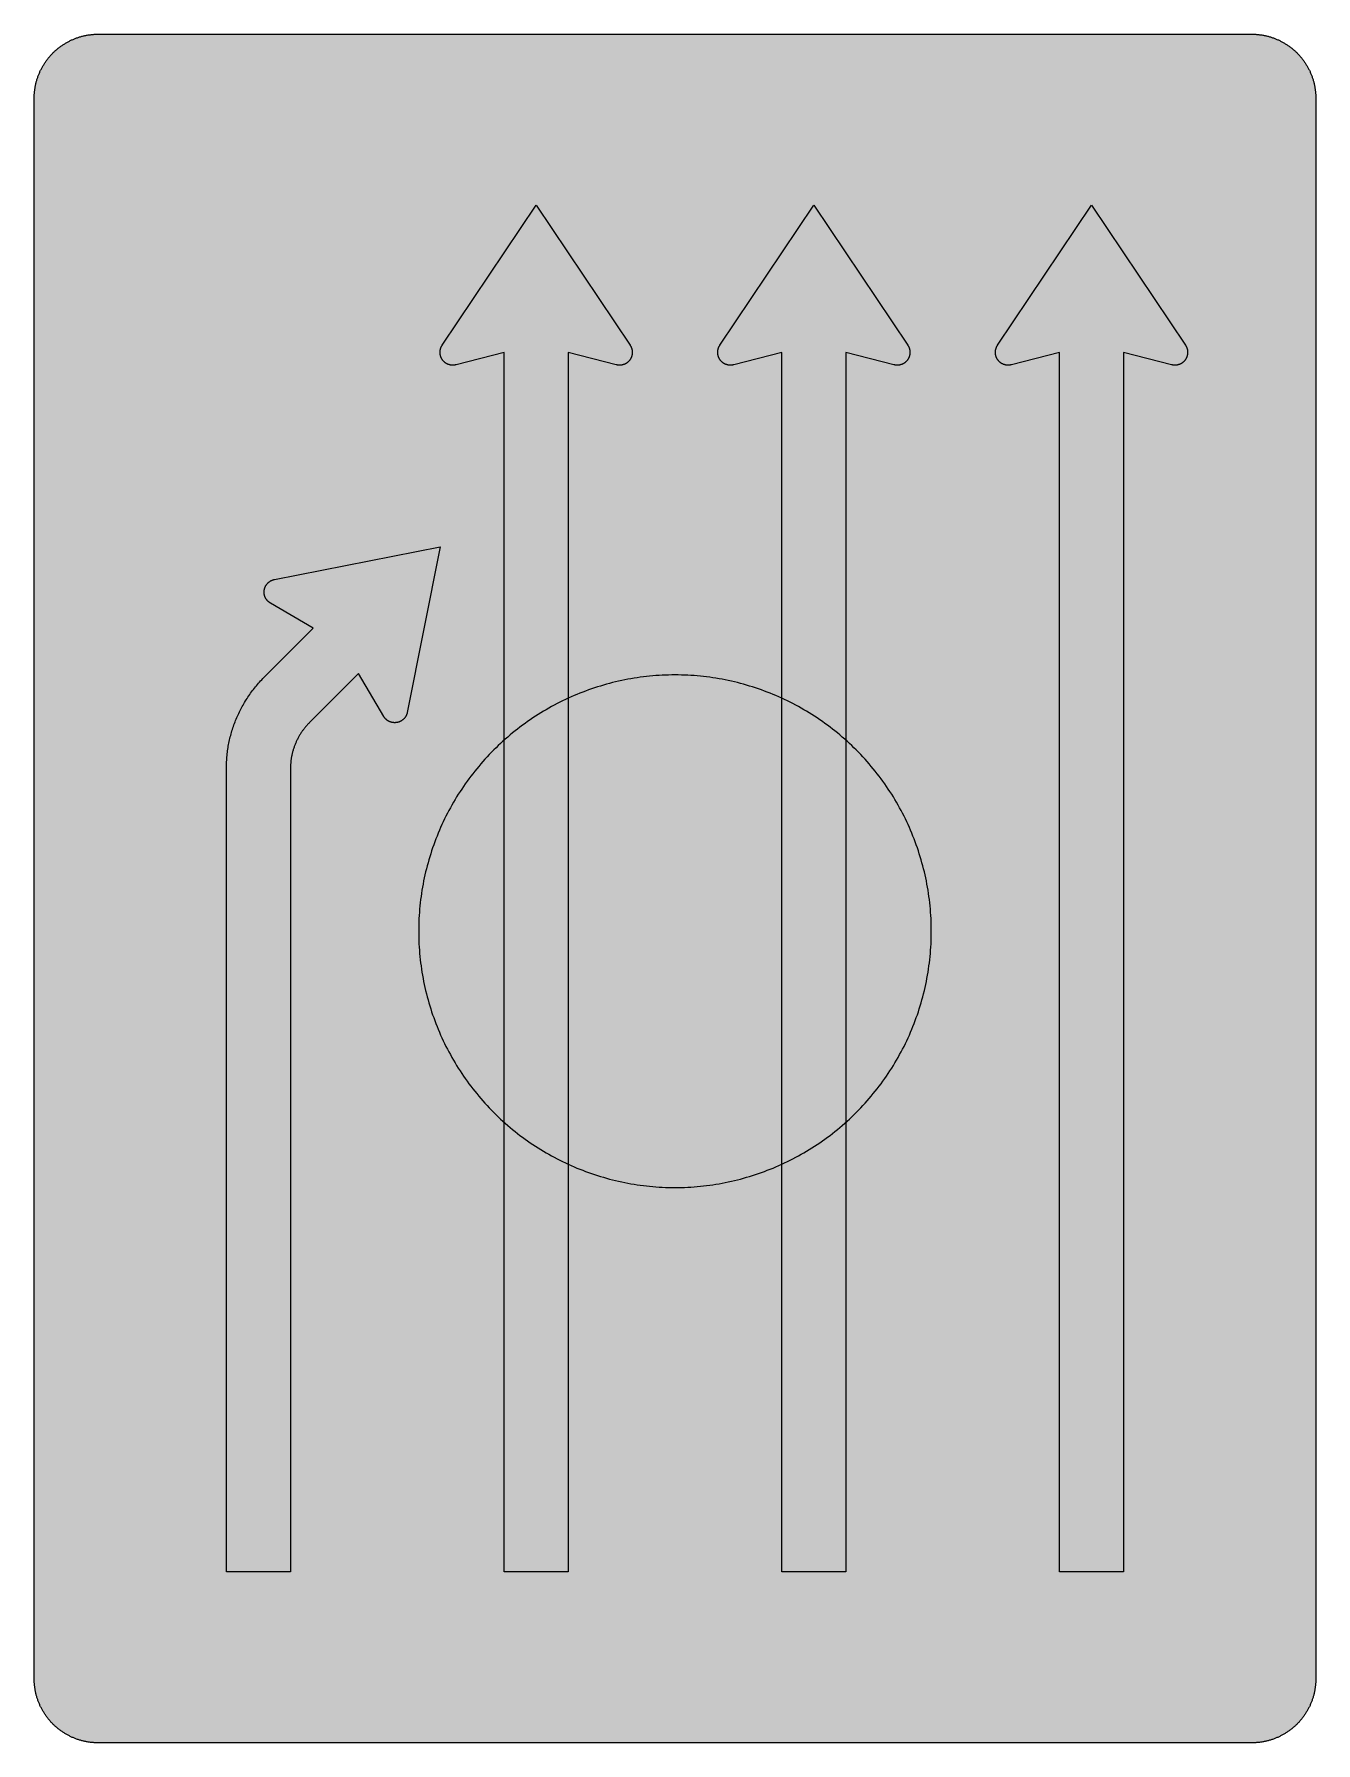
# Model space of a CAD drawing. Header units: millimetres. Extents: x 0 to 423, y 0 to 564.
import ezdxf

# ---------------------------------------------------------------- set-up
doc = ezdxf.new("R2010")
doc.units = ezdxf.units.MM

msp = doc.modelspace()

# ---------------------------------------------------------------- hatches: boundary and pattern name
for color, points in [(254, [(21.2189, 0.0537), (20.955, 0.0533), (20.6934, 0.0584), (20.4292, 0.066), (20.1676, 0.0787), (19.906, 0.094), (19.6469, 0.1118), (19.3853, 0.1321), (19.1262, 0.1549), (18.8671, 0.1829), (18.608, 0.2134), (18.349, 0.2464), (18.0924, 0.2845), (17.8359, 0.3251), (17.5793, 0.3683), (17.3253, 0.414), (17.0688, 0.4623), (16.8148, 0.5156), (16.5633, 0.5715), (16.3093, 0.6299), (16.0579, 0.6909), (15.809, 0.7544), (15.56, 0.823), (15.3111, 0.8941), (15.0622, 0.9677), (14.8158, 1.0439), (14.5694, 1.1227), (14.3256, 1.2065), (14.0818, 1.2903), (13.8379, 1.3792), (13.5966, 1.4707), (13.3579, 1.5672), (13.1191, 1.6637), (12.8803, 1.7628), (12.6441, 1.8669), (12.4079, 1.9736), (12.1742, 2.0803), (11.9405, 2.192), (11.7094, 2.3089), (11.4808, 2.4257), (11.2522, 2.5451), (11.0236, 2.6695), (10.7975, 2.794), (10.574, 2.9235), (10.3505, 3.0556), (10.1295, 3.1877), (9.9111, 3.3249), (9.6926, 3.4646), (9.4742, 3.6068), (9.2608, 3.7541), (9.0475, 3.9014), (8.8341, 4.0513), (8.6258, 4.2037), (8.4176, 4.3612), (8.2118, 4.5187), (8.0061, 4.6812), (7.8029, 4.8438), (7.6022, 5.0114), (7.4041, 5.1816), (7.206, 5.3518), (7.0129, 5.527), (6.8174, 5.7048), (6.6269, 5.8826), (6.4389, 6.0655), (6.2509, 6.2509), (6.0655, 6.4389), (5.8852, 6.6269), (5.7048, 6.8174), (5.527, 7.0104), (5.3518, 7.206), (5.1816, 7.4041), (5.0114, 7.6022), (4.8463, 7.8029), (4.6812, 8.0061), (4.5187, 8.2118), (4.3612, 8.4176), (4.2062, 8.6258), (4.0513, 8.8341), (3.9014, 9.0475), (3.7541, 9.2608), (3.6068, 9.4742), (3.4646, 9.6926), (3.3249, 9.9085), (3.1877, 10.1295), (3.0556, 10.3505), (2.9235, 10.574), (2.794, 10.7975), (2.6695, 11.0236), (2.5451, 11.2522), (2.4257, 11.4808), (2.3063, 11.7094), (2.192, 11.9405), (2.0803, 12.1742), (1.971, 12.4079), (1.8669, 12.6441), (1.7628, 12.8803), (1.6637, 13.1191), (1.5646, 13.3579), (1.4707, 13.5966), (1.3792, 13.8379), (1.2903, 14.0818), (1.2065, 14.3256), (1.1227, 14.5694), (1.0439, 14.8158), (0.9652, 15.0622), (0.8915, 15.3111), (0.823, 15.56), (0.7544, 15.809), (0.6883, 16.0604), (0.6274, 16.3119), (0.569, 16.5633), (0.5131, 16.8148), (0.4623, 17.0688), (0.4115, 17.3253), (0.3658, 17.5793), (0.3226, 17.8359), (0.2819, 18.0924), (0.2464, 18.3515), (0.2134, 18.608), (0.1829, 18.8671), (0.1549, 19.1262), (0.1295, 19.3878), (0.1092, 19.6469), (0.0914, 19.9085), (0.0762, 20.1701), (0.066, 20.4318), (0.0584, 20.6934), (0.0533, 20.955), (0.0508, 21.2192), (0.0522, 543.3314), (0.0533, 543.593), (0.0584, 543.8546), (0.066, 544.1188), (0.0762, 544.3804), (0.0914, 544.642), (0.1092, 544.9011), (0.1295, 545.1627), (0.1549, 545.4218), (0.1829, 545.6809), (0.2134, 545.94), (0.2464, 546.1991), (0.2819, 546.4556), (0.3226, 546.7121), (0.3658, 546.9687), (0.4115, 547.2227), (0.4623, 547.4792), (0.5131, 547.7332), (0.569, 547.9847), (0.6274, 548.2387), (0.6883, 548.4876), (0.7544, 548.7391), (0.823, 548.988), (0.8915, 549.2369), (0.9652, 549.4858), (1.0439, 549.7322), (1.1227, 549.9786), (1.2065, 550.2224), (1.2903, 550.4663), (1.3792, 550.7076), (1.4707, 550.9489), (1.5646, 551.1902), (1.6637, 551.4289), (1.7628, 551.6677), (1.8669, 551.9039), (1.971, 552.1401), (2.0803, 552.3738), (2.192, 552.6049), (2.3063, 552.8386), (2.4257, 553.0672), (2.5451, 553.2958), (2.6695, 553.5244), (2.794, 553.7505), (2.9235, 553.974), (3.0556, 554.1975), (3.1877, 554.4185), (3.3249, 554.6369), (3.4646, 554.8554), (3.6068, 555.0738), (3.7541, 555.2872), (3.9014, 555.5005), (4.0513, 555.7114), (4.2062, 555.9222), (4.3612, 556.1305), (4.5187, 556.3362), (4.6812, 556.5419), (4.8463, 556.7451), (5.0114, 556.9458), (5.1816, 557.1439), (5.3518, 557.342), (5.527, 557.5351), (5.7048, 557.7281), (5.8852, 557.9212), (6.0655, 558.1091), (6.2509, 558.2971), (6.4389, 558.4825), (6.6269, 558.6628), (6.8174, 558.8432), (7.0129, 559.021), (7.206, 559.1937), (7.4041, 559.3664), (7.6022, 559.5366), (7.8029, 559.7017), (8.0061, 559.8668), (8.2118, 560.0268), (8.4176, 560.1868), (8.6258, 560.3418), (8.8341, 560.4967), (9.0475, 560.6466), (9.2608, 560.7939), (9.4742, 560.9387), (9.6926, 561.0835), (9.9111, 561.2232), (10.1295, 561.3603), (10.3505, 561.4924), (10.574, 561.6245), (10.7975, 561.754), (11.0236, 561.8785), (11.2522, 562.0029), (11.4808, 562.1223), (11.7094, 562.2392), (11.9405, 562.356), (12.1742, 562.4678), (12.4079, 562.5744), (12.6441, 562.6811), (12.8803, 562.7853), (13.1191, 562.8843), (13.3579, 562.9834), (13.5966, 563.0774), (13.8379, 563.1688), (14.0818, 563.2577), (14.3256, 563.3415), (14.5694, 563.4253), (14.8158, 563.5041), (15.0622, 563.5803), (15.3111, 563.6539), (15.56, 563.7251), (15.809, 563.7936), (16.0579, 563.8571), (16.3093, 563.9206), (16.5633, 563.9791), (16.8148, 564.0349), (17.0688, 564.0857), (17.3253, 564.1365), (17.5793, 564.1823), (17.8359, 564.2254), (18.0924, 564.2635), (18.349, 564.3016), (18.608, 564.3347), (18.8671, 564.3651), (19.1262, 564.3931), (19.3853, 564.4185), (19.6469, 564.4388), (19.906, 564.4566), (20.1676, 564.4718), (20.4292, 564.482), (20.6934, 564.4896), (20.955, 564.4947), (21.2166, 564.4972), (402.2189, 564.4981), (402.4808, 564.4947), (402.7424, 564.4896), (403.0066, 564.482), (403.2682, 564.4718), (403.5298, 564.4566), (403.7889, 564.4388), (404.0505, 564.4185), (404.3096, 564.3931), (404.5687, 564.3651), (404.8277, 564.3347), (405.0868, 564.3016), (405.3434, 564.2635), (405.5999, 564.2254), (405.8564, 564.1823), (406.113, 564.1365), (406.367, 564.0857), (406.621, 564.0349), (406.875, 563.9791), (407.1264, 563.9206), (407.3779, 563.8571), (407.6268, 563.7936), (407.8783, 563.7251), (408.1272, 563.6539), (408.3736, 563.5803), (408.62, 563.5041), (408.8663, 563.4253), (409.1102, 563.3415), (409.354, 563.2577), (409.5979, 563.1688), (409.8392, 563.0774), (410.0805, 562.9834), (410.3192, 562.8843), (410.5554, 562.7853), (410.7942, 562.6811), (411.0279, 562.5744), (411.2616, 562.4678), (411.4952, 562.356), (411.7264, 562.2392), (411.9575, 562.1223), (412.1861, 562.0029), (412.4122, 561.8785), (412.6382, 561.754), (412.8643, 561.6245), (413.0853, 561.4924), (413.3063, 561.3603), (413.5272, 561.2232), (413.7457, 561.0835), (413.9616, 560.9387), (414.1775, 560.7939), (414.3908, 560.6466), (414.6017, 560.4967), (414.8125, 560.3418), (415.0208, 560.1868), (415.2265, 560.0268), (415.4297, 559.8668), (415.6329, 559.7017), (415.8336, 559.5366), (416.0342, 559.3664), (416.2298, 559.1937), (416.4254, 559.021), (416.6184, 558.8432), (416.8089, 558.6628), (416.9994, 558.4825), (417.1848, 558.2971), (417.3703, 558.1091), (417.5531, 557.9212), (417.7335, 557.7281), (417.9087, 557.5351), (418.084, 557.342), (418.2567, 557.1439), (418.4244, 556.9458), (418.592, 556.7451), (418.7546, 556.5419), (418.9171, 556.3362), (419.0746, 556.1305), (419.2321, 555.9222), (419.3845, 555.7114), (419.5369, 555.5005), (419.6842, 555.2872), (419.829, 555.0738), (419.9712, 554.8554), (420.1109, 554.6369), (420.2481, 554.4185), (420.3827, 554.1975), (420.5148, 553.974), (420.6418, 553.7505), (420.7688, 553.5244), (420.8907, 553.2958), (421.0126, 553.0672), (421.1295, 552.8386), (421.2438, 552.6049), (421.3555, 552.3738), (421.4647, 552.1401), (421.5689, 551.9039), (421.673, 551.6677), (421.7746, 551.4289), (421.8711, 551.1902), (421.9651, 550.9489), (422.0566, 550.7076), (422.1455, 550.4663), (422.2318, 550.2224), (422.3131, 549.9786), (422.3918, 549.7322), (422.4706, 549.4858), (422.5442, 549.2369), (422.6128, 548.988), (422.6814, 548.7391), (422.7449, 548.4876), (422.8084, 548.2387), (422.8668, 547.9847), (422.9227, 547.7332), (422.9735, 547.4792), (423.0243, 547.2227), (423.07, 546.9687), (423.1132, 546.7121), (423.1513, 546.4556), (423.1894, 546.1991), (423.2224, 545.94), (423.2529, 545.6809), (423.2808, 545.4218), (423.3037, 545.1627), (423.3266, 544.9011), (423.3443, 544.642), (423.357, 544.3804), (423.3697, 544.1188), (423.3774, 543.8546), (423.3824, 543.593), (423.385, 543.3314), (423.3855, 21.2203), (423.3824, 20.955), (423.3774, 20.6934), (423.3697, 20.4318), (423.357, 20.1701), (423.3443, 19.9085), (423.3266, 19.6469), (423.3037, 19.3878), (423.2808, 19.1262), (423.2529, 18.8671), (423.2224, 18.608), (423.1894, 18.3515), (423.1513, 18.0924), (423.1132, 17.8359), (423.07, 17.5793), (423.0243, 17.3253), (422.9735, 17.0688), (422.9227, 16.8148), (422.8668, 16.5633), (422.8084, 16.3119), (422.7449, 16.0604), (422.6814, 15.809), (422.6128, 15.56), (422.5442, 15.3111), (422.4706, 15.0622), (422.3918, 14.8158), (422.3131, 14.5694), (422.2318, 14.3256), (422.1455, 14.0818), (422.0566, 13.8379), (421.9651, 13.5966), (421.8711, 13.3579), (421.7746, 13.1191), (421.673, 12.8803), (421.5689, 12.6441), (421.4647, 12.4079), (421.3555, 12.1742), (421.2438, 11.9405), (421.1295, 11.7094), (421.0126, 11.4808), (420.8907, 11.2522), (420.7688, 11.0236), (420.6418, 10.7975), (420.5148, 10.574), (420.3827, 10.3505), (420.2481, 10.1295), (420.1109, 9.9085), (419.9712, 9.6926), (419.829, 9.4742), (419.6842, 9.2608), (419.5369, 9.0475), (419.3845, 8.8341), (419.2321, 8.6258), (419.0746, 8.4176), (418.9171, 8.2118), (418.7546, 8.0061), (418.592, 7.8029), (418.4244, 7.6022), (418.2567, 7.4041), (418.084, 7.206), (417.9087, 7.0104), (417.7335, 6.8174), (417.5531, 6.6269), (417.3703, 6.4389), (417.1848, 6.2509), (416.9994, 6.0655), (416.8089, 5.8826), (416.6184, 5.7048), (416.4254, 5.527), (416.2298, 5.3518), (416.0342, 5.1816), (415.8336, 5.0114), (415.6329, 4.8438), (415.4297, 4.6812), (415.2265, 4.5187), (415.0208, 4.3612), (414.8125, 4.2037), (414.6017, 4.0513), (414.3908, 3.9014), (414.1775, 3.7541), (413.9616, 3.6068), (413.7457, 3.4646), (413.5272, 3.3249), (413.3063, 3.1877), (413.0853, 3.0556), (412.8643, 2.9235), (412.6382, 2.794), (412.4122, 2.6695), (412.1861, 2.5451), (411.9575, 2.4257), (411.7264, 2.3089), (411.4952, 2.192), (411.2616, 2.0803), (411.0279, 1.9736), (410.7942, 1.8669), (410.5554, 1.7628), (410.3192, 1.6637), (410.0805, 1.5672), (409.8392, 1.4707), (409.5979, 1.3792), (409.354, 1.2903), (409.1102, 1.2065), (408.8663, 1.1227), (408.62, 1.0439), (408.3736, 0.9677), (408.1272, 0.8941), (407.8783, 0.823), (407.6268, 0.7544), (407.3779, 0.6909), (407.1264, 0.6299), (406.875, 0.5715), (406.621, 0.5156), (406.367, 0.4623), (406.113, 0.414), (405.8564, 0.3683), (405.5999, 0.3251), (405.3434, 0.2845), (405.0868, 0.2464), (404.8277, 0.2134), (404.5687, 0.1829), (404.3096, 0.1549), (404.0505, 0.1321), (403.7889, 0.1118), (403.5298, 0.094), (403.2682, 0.0787), (403.0066, 0.066), (402.7424, 0.0584), (402.4808, 0.0533), (402.2166, 0.0533)]), (59, [(155.2744, 459.3703), (139.3994, 455.2703), (139.3825, 455.2645), (139.3647, 455.262), (139.3495, 455.2569), (139.3342, 455.2518), (139.3165, 455.2493), (139.3012, 455.2442), (139.286, 455.2417), (139.2682, 455.2366), (139.253, 455.234), (139.2352, 455.2315), (139.2199, 455.2264), (139.2022, 455.2239), (139.1869, 455.2213), (139.1717, 455.2163), (139.1539, 455.2137), (139.1387, 455.2112), (139.1209, 455.2086), (139.1056, 455.2036), (139.0879, 455.201), (139.0726, 455.1985), (139.0548, 455.1959), (139.0396, 455.1934), (139.0218, 455.1909), (139.0066, 455.1883), (138.9888, 455.1858), (138.9736, 455.1832), (138.9558, 455.1807), (138.9405, 455.1782), (138.9228, 455.1756), (138.9075, 455.1731), (138.8897, 455.1705), (138.8745, 455.168), (138.8567, 455.168), (138.8415, 455.1655), (138.8237, 455.1629), (138.8085, 455.1604), (138.7907, 455.1604), (138.7754, 455.1578), (138.7577, 455.1553), (138.7424, 455.1553), (138.7246, 455.1528), (138.7069, 455.1502), (138.6916, 455.1502), (138.6738, 455.1477), (138.6586, 455.1477), (138.6408, 455.1451), (138.6256, 455.1451), (138.6078, 455.1451), (138.59, 455.1426), (138.5748, 455.1426), (138.557, 455.1401), (138.5418, 455.1401), (138.524, 455.1401), (138.5087, 455.1401), (138.491, 455.1375), (138.4732, 455.1375), (138.4579, 455.1375), (138.4402, 455.1375), (138.4249, 455.1375), (138.4071, 455.135), (138.3894, 455.135), (138.3741, 455.135), (138.3563, 455.135), (138.3411, 455.135), (138.2293, 455.1375), (138.1227, 455.1401), (138.0134, 455.1477), (137.9068, 455.1578), (137.8001, 455.1705), (137.6959, 455.1832), (137.5918, 455.201), (137.4877, 455.2213), (137.3835, 455.2442), (137.2819, 455.2696), (137.1803, 455.295), (137.0813, 455.3255), (136.9822, 455.3585), (136.8857, 455.3915), (136.7892, 455.4296), (136.6926, 455.4677), (136.5987, 455.5084), (136.5047, 455.5541), (136.4132, 455.5998), (136.3218, 455.6455), (136.2329, 455.6963), (136.144, 455.7497), (136.0576, 455.803), (135.9738, 455.8589), (135.89, 455.9173), (135.8062, 455.9757), (135.7274, 456.0392), (135.6462, 456.1027), (135.57, 456.1688), (135.4938, 456.2348), (135.4201, 456.3034), (135.3464, 456.3745), (135.2753, 456.4482), (135.2067, 456.5218), (135.1382, 456.598), (135.0747, 456.6768), (135.0086, 456.7555), (134.9477, 456.8368), (134.8867, 456.9181), (134.8308, 457.0019), (134.7724, 457.0882), (134.7191, 457.1746), (134.6683, 457.261), (134.6175, 457.3499), (134.5692, 457.4413), (134.5235, 457.5327), (134.4803, 457.6267), (134.4397, 457.7207), (134.399, 457.8172), (134.3635, 457.9137), (134.3279, 458.0103), (134.2974, 458.1093), (134.2669, 458.2109), (134.239, 458.31), (134.2161, 458.4116), (134.1933, 458.5157), (134.173, 458.6199), (134.1552, 458.724), (134.1399, 458.8307), (134.1272, 458.9374), (134.1196, 459.044), (134.112, 459.1507), (134.1069, 459.2599), (134.1069, 459.3692), (134.1069, 459.4073), (134.1069, 459.4479), (134.1069, 459.486), (134.1095, 459.5266), (134.112, 459.5647), (134.112, 459.6054), (134.1145, 459.6435), (134.1171, 459.6816), (134.1222, 459.7222), (134.1247, 459.7603), (134.1272, 459.7984), (134.1323, 459.8365), (134.1374, 459.8772), (134.1425, 459.9153), (134.1476, 459.9534), (134.1526, 459.9915), (134.1577, 460.0321), (134.1653, 460.0702), (134.1704, 460.1083), (134.178, 460.1464), (134.1857, 460.1845), (134.1933, 460.2226), (134.2009, 460.2607), (134.2111, 460.2988), (134.2187, 460.3369), (134.2288, 460.375), (134.2365, 460.4131), (134.2466, 460.4487), (134.2568, 460.4868), (134.2669, 460.5249), (134.2796, 460.563), (134.2898, 460.5985), (134.3, 460.6366), (134.3127, 460.6722), (134.3254, 460.7103), (134.3381, 460.7484), (134.3508, 460.7839), (134.3635, 460.8195), (134.3762, 460.8576), (134.3914, 460.8932), (134.4041, 460.9287), (134.4193, 460.9668), (134.4346, 461.0024), (134.4498, 461.0379), (134.4651, 461.0735), (134.4803, 461.1091), (134.4981, 461.1446), (134.5133, 461.1802), (134.5311, 461.2157), (134.5489, 461.2488), (134.5667, 461.2843), (134.5844, 461.3199), (134.6022, 461.3529), (134.62, 461.3885), (134.6403, 461.424), (134.6581, 461.457), (134.6784, 461.4901), (134.6987, 461.5256), (134.7191, 461.5586), (134.7394, 461.5917), (134.7597, 461.6247), (134.78, 461.6577), (134.8003, 461.6907), (134.8232, 461.7237), (165.8578, 508.0536), (196.8927, 461.7251), (196.9135, 461.6907), (196.9338, 461.6577), (196.9567, 461.6247), (196.977, 461.5917), (196.9973, 461.5586), (197.0176, 461.5256), (197.038, 461.4901), (197.0557, 461.457), (197.0761, 461.424), (197.0938, 461.3885), (197.1116, 461.3529), (197.1319, 461.3199), (197.1497, 461.2843), (197.165, 461.2488), (197.1827, 461.2157), (197.2005, 461.1802), (197.2158, 461.1446), (197.2335, 461.1091), (197.2488, 461.0735), (197.264, 461.0379), (197.2793, 461.0024), (197.2945, 460.9668), (197.3097, 460.9287), (197.3224, 460.8932), (197.3377, 460.8576), (197.3504, 460.8195), (197.3631, 460.7839), (197.3758, 460.7484), (197.3885, 460.7103), (197.4012, 460.6722), (197.4139, 460.6366), (197.424, 460.5985), (197.4342, 460.563), (197.4469, 460.5249), (197.4571, 460.4868), (197.4672, 460.4487), (197.4774, 460.4131), (197.485, 460.375), (197.4952, 460.3369), (197.5028, 460.2988), (197.5129, 460.2607), (197.5206, 460.2226), (197.5282, 460.1845), (197.5358, 460.1464), (197.5409, 460.1083), (197.5485, 460.0702), (197.5536, 460.0321), (197.5612, 459.9915), (197.5663, 459.9534), (197.5714, 459.9153), (197.5764, 459.8772), (197.5815, 459.8365), (197.5841, 459.7984), (197.5891, 459.7603), (197.5917, 459.7222), (197.5942, 459.6816), (197.5968, 459.6435), (197.5993, 459.6054), (197.6018, 459.5647), (197.6044, 459.5266), (197.6044, 459.486), (197.6069, 459.4479), (197.6069, 459.4073), (197.6069, 459.3692), (197.6044, 459.2599), (197.6018, 459.1507), (197.5942, 459.044), (197.5841, 458.9374), (197.5714, 458.8307), (197.5587, 458.724), (197.5409, 458.6199), (197.5206, 458.5157), (197.4977, 458.4116), (197.4723, 458.31), (197.4469, 458.2109), (197.4164, 458.1093), (197.3834, 458.0103), (197.3504, 457.9137), (197.3123, 457.8172), (197.2742, 457.7207), (197.2335, 457.6267), (197.1904, 457.5327), (197.1446, 457.4413), (197.0964, 457.3499), (197.0456, 457.261), (196.9948, 457.1746), (196.9389, 457.0882), (196.883, 457.0019), (196.8246, 456.9181), (196.7662, 456.8368), (196.7027, 456.7555), (196.6392, 456.6768), (196.5731, 456.598), (196.5071, 456.5218), (196.4385, 456.4482), (196.3674, 456.3745), (196.2937, 456.3034), (196.2201, 456.2348), (196.1439, 456.1688), (196.0651, 456.1027), (195.9864, 456.0392), (195.9051, 455.9757), (195.8238, 455.9173), (195.74, 455.8589), (195.6562, 455.803), (195.5673, 455.7497), (195.4809, 455.6963), (195.392, 455.6455), (195.3006, 455.5998), (195.2092, 455.5541), (195.1152, 455.5084), (195.0212, 455.4677), (194.9247, 455.4296), (194.8282, 455.3915), (194.7316, 455.3585), (194.6326, 455.3255), (194.5335, 455.295), (194.4319, 455.2696), (194.3303, 455.2442), (194.2262, 455.2213), (194.122, 455.201), (194.0179, 455.1832), (193.9112, 455.1705), (193.8071, 455.1578), (193.6979, 455.1477), (193.5912, 455.1401), (193.482, 455.1375), (193.3727, 455.135), (193.3575, 455.135), (193.3397, 455.135), (193.3219, 455.135), (193.3067, 455.135), (193.2889, 455.1375), (193.2737, 455.1375), (193.2559, 455.1375), (193.2407, 455.1375), (193.2229, 455.1375), (193.2051, 455.1401), (193.1899, 455.1401), (193.1721, 455.1401), (193.1568, 455.1401), (193.1391, 455.1426), (193.1238, 455.1426), (193.106, 455.1451), (193.0883, 455.1451), (193.073, 455.1451), (193.0552, 455.1477), (193.04, 455.1477), (193.0222, 455.1502), (193.007, 455.1502), (192.9892, 455.1528), (192.974, 455.1553), (192.9562, 455.1553), (192.9384, 455.1578), (192.9232, 455.1604), (192.9054, 455.1604), (192.8901, 455.1629), (192.8724, 455.1655), (192.8571, 455.168), (192.8393, 455.168), (192.8241, 455.1705), (192.8063, 455.1731), (192.7911, 455.1756), (192.7733, 455.1782), (192.7581, 455.1807), (192.7403, 455.1832), (192.725, 455.1858), (192.7073, 455.1883), (192.692, 455.1909), (192.6742, 455.1934), (192.659, 455.1959), (192.6412, 455.1985), (192.626, 455.201), (192.6082, 455.2036), (192.593, 455.2086), (192.5752, 455.2112), (192.5599, 455.2137), (192.5422, 455.2163), (192.5269, 455.2213), (192.5117, 455.2239), (192.4939, 455.2264), (192.4787, 455.2315), (192.4609, 455.234), (192.4456, 455.2366), (192.4279, 455.2417), (192.4126, 455.2442), (192.3974, 455.2493), (192.3796, 455.2518), (192.3644, 455.2569), (192.3466, 455.262), (192.3313, 455.2645), (192.3161, 455.2696), (176.4411, 459.3703), (176.4411, 56.4981), (155.2744, 56.4981)]), (59, [(246.9967, 459.3703), (231.1217, 455.2703), (231.1044, 455.2645), (231.0892, 455.262), (231.0714, 455.2569), (231.0562, 455.2518), (231.0384, 455.2493), (231.0232, 455.2442), (231.0079, 455.2417), (230.9901, 455.2366), (230.9749, 455.234), (230.9571, 455.2315), (230.9419, 455.2264), (230.9266, 455.2239), (230.9089, 455.2213), (230.8936, 455.2163), (230.8758, 455.2137), (230.8606, 455.2112), (230.8428, 455.2086), (230.8276, 455.2036), (230.8098, 455.201), (230.7946, 455.1985), (230.7793, 455.1959), (230.7615, 455.1934), (230.7463, 455.1909), (230.7285, 455.1883), (230.7133, 455.1858), (230.6955, 455.1832), (230.6803, 455.1807), (230.6625, 455.1782), (230.6472, 455.1756), (230.6295, 455.1731), (230.6142, 455.1705), (230.5964, 455.168), (230.5812, 455.168), (230.5634, 455.1655), (230.5456, 455.1629), (230.5304, 455.1604), (230.5126, 455.1604), (230.4974, 455.1578), (230.4796, 455.1553), (230.4644, 455.1553), (230.4466, 455.1528), (230.4313, 455.1502), (230.4136, 455.1502), (230.3958, 455.1477), (230.3805, 455.1477), (230.3628, 455.1451), (230.3475, 455.1451), (230.3297, 455.1451), (230.3145, 455.1426), (230.2967, 455.1426), (230.2789, 455.1401), (230.2637, 455.1401), (230.2459, 455.1401), (230.2307, 455.1401), (230.2129, 455.1375), (230.1951, 455.1375), (230.1799, 455.1375), (230.1621, 455.1375), (230.1469, 455.1375), (230.1291, 455.135), (230.1113, 455.135), (230.0961, 455.135), (230.0783, 455.135), (230.063, 455.135), (229.9538, 455.1375), (229.8446, 455.1401), (229.7354, 455.1477), (229.6287, 455.1578), (229.522, 455.1705), (229.4179, 455.1832), (229.3137, 455.201), (229.2096, 455.2213), (229.1055, 455.2442), (229.0039, 455.2696), (228.9023, 455.295), (228.8032, 455.3255), (228.7041, 455.3585), (228.6076, 455.3915), (228.5111, 455.4296), (228.4146, 455.4677), (228.3206, 455.5084), (228.2266, 455.5541), (228.1352, 455.5998), (228.0437, 455.6455), (227.9548, 455.6963), (227.8685, 455.7497), (227.7796, 455.803), (227.6958, 455.8589), (227.6119, 455.9173), (227.5307, 455.9757), (227.4494, 456.0392), (227.3706, 456.1027), (227.2919, 456.1688), (227.2157, 456.2348), (227.142, 456.3034), (227.0684, 456.3745), (226.9973, 456.4482), (226.9287, 456.5218), (226.8601, 456.598), (226.7966, 456.6768), (226.7331, 456.7555), (226.6696, 456.8368), (226.6112, 456.9181), (226.5528, 457.0019), (226.4969, 457.0882), (226.441, 457.1746), (226.3902, 457.261), (226.3394, 457.3499), (226.2911, 457.4413), (226.2454, 457.5327), (226.2022, 457.6267), (226.1616, 457.7207), (226.1235, 457.8172), (226.0854, 457.9137), (226.0524, 458.0103), (226.0194, 458.1093), (225.9889, 458.2109), (225.9609, 458.31), (225.9381, 458.4116), (225.9152, 458.5157), (225.8949, 458.6199), (225.8771, 458.724), (225.8619, 458.8307), (225.8517, 458.9374), (225.8416, 459.044), (225.8339, 459.1507), (225.8289, 459.2599), (225.8289, 459.3692), (225.8289, 459.4073), (225.8289, 459.4479), (225.8314, 459.486), (225.8314, 459.5266), (225.8339, 459.5647), (225.8365, 459.6054), (225.8365, 459.6435), (225.8416, 459.6816), (225.8441, 459.7222), (225.8466, 459.7603), (225.8517, 459.7984), (225.8543, 459.8365), (225.8593, 459.8772), (225.8644, 459.9153), (225.8695, 459.9534), (225.8746, 459.9915), (225.8797, 460.0321), (225.8873, 460.0702), (225.8949, 460.1083), (225.9, 460.1464), (225.9076, 460.1845), (225.9152, 460.2226), (225.9228, 460.2607), (225.933, 460.2988), (225.9406, 460.3369), (225.9508, 460.375), (225.9584, 460.4131), (225.9686, 460.4487), (225.9787, 460.4868), (225.9889, 460.5249), (226.0016, 460.563), (226.0117, 460.5985), (226.0244, 460.6366), (226.0346, 460.6722), (226.0473, 460.7103), (226.06, 460.7484), (226.0727, 460.7839), (226.0854, 460.8195), (226.1006, 460.8576), (226.1133, 460.8932), (226.1286, 460.9287), (226.1413, 460.9668), (226.1565, 461.0024), (226.1718, 461.0379), (226.187, 461.0735), (226.2048, 461.1091), (226.22, 461.1446), (226.2353, 461.1802), (226.253, 461.2157), (226.2708, 461.2488), (226.2886, 461.2843), (226.3064, 461.3199), (226.3242, 461.3529), (226.3419, 461.3885), (226.3623, 461.424), (226.38, 461.457), (226.4004, 461.4901), (226.4207, 461.5256), (226.441, 461.5586), (226.4613, 461.5917), (226.4816, 461.6247), (226.502, 461.6577), (226.5248, 461.6907), (226.5451, 461.7237), (257.58, 508.0536), (288.6149, 461.7251), (288.6354, 461.6907), (288.6558, 461.6577), (288.6786, 461.6247), (288.6989, 461.5917), (288.7193, 461.5586), (288.7396, 461.5256), (288.7599, 461.4901), (288.7777, 461.457), (288.798, 461.424), (288.8158, 461.3885), (288.8361, 461.3529), (288.8539, 461.3199), (288.8717, 461.2843), (288.8894, 461.2488), (288.9047, 461.2157), (288.9225, 461.1802), (288.9377, 461.1446), (288.9555, 461.1091), (288.9707, 461.0735), (288.986, 461.0379), (289.0012, 461.0024), (289.0164, 460.9668), (289.0317, 460.9287), (289.0444, 460.8932), (289.0596, 460.8576), (289.0723, 460.8195), (289.085, 460.7839), (289.0977, 460.7484), (289.1104, 460.7103), (289.1231, 460.6722), (289.1358, 460.6366), (289.146, 460.5985), (289.1587, 460.563), (289.1688, 460.5249), (289.179, 460.4868), (289.1892, 460.4487), (289.1993, 460.4131), (289.2069, 460.375), (289.2171, 460.3369), (289.2247, 460.2988), (289.2349, 460.2607), (289.2425, 460.2226), (289.2501, 460.1845), (289.2577, 460.1464), (289.2628, 460.1083), (289.2704, 460.0702), (289.2755, 460.0321), (289.2831, 459.9915), (289.2882, 459.9534), (289.2933, 459.9153), (289.2984, 459.8772), (289.3035, 459.8365), (289.306, 459.7984), (289.3111, 459.7603), (289.3136, 459.7222), (289.3162, 459.6816), (289.3187, 459.6435), (289.3212, 459.6054), (289.3238, 459.5647), (289.3263, 459.5266), (289.3263, 459.486), (289.3289, 459.4479), (289.3289, 459.4073), (289.3289, 459.3692), (289.3263, 459.2599), (289.3238, 459.1507), (289.3162, 459.044), (289.306, 458.9374), (289.2958, 458.8307), (289.2806, 458.724), (289.2628, 458.6199), (289.2425, 458.5157), (289.2196, 458.4116), (289.1942, 458.31), (289.1688, 458.2109), (289.1384, 458.1093), (289.1053, 458.0103), (289.0723, 457.9137), (289.0342, 457.8172), (288.9961, 457.7207), (288.9555, 457.6267), (288.9123, 457.5327), (288.8666, 457.4413), (288.8183, 457.3499), (288.7675, 457.261), (288.7167, 457.1746), (288.6608, 457.0882), (288.605, 457.0019), (288.5491, 456.9181), (288.4881, 456.8368), (288.4272, 456.7555), (288.3611, 456.6768), (288.2976, 456.598), (288.229, 456.5218), (288.1605, 456.4482), (288.0893, 456.3745), (288.0157, 456.3034), (287.942, 456.2348), (287.8658, 456.1688), (287.7896, 456.1027), (287.7083, 456.0392), (287.6296, 455.9757), (287.5458, 455.9173), (287.462, 455.8589), (287.3781, 455.803), (287.2918, 455.7497), (287.2029, 455.6963), (287.114, 455.6455), (287.0225, 455.5998), (286.9311, 455.5541), (286.8371, 455.5084), (286.7431, 455.4677), (286.6466, 455.4296), (286.5501, 455.3915), (286.4536, 455.3585), (286.3545, 455.3255), (286.2555, 455.295), (286.1539, 455.2696), (286.0523, 455.2442), (285.9481, 455.2213), (285.844, 455.201), (285.7398, 455.1832), (285.6357, 455.1705), (285.529, 455.1578), (285.4223, 455.1477), (285.3131, 455.1401), (285.2039, 455.1375), (285.0947, 455.135), (285.0794, 455.135), (285.0617, 455.135), (285.0464, 455.135), (285.0286, 455.135), (285.0109, 455.1375), (284.9956, 455.1375), (284.9778, 455.1375), (284.9626, 455.1375), (284.9448, 455.1375), (284.9296, 455.1401), (284.9118, 455.1401), (284.894, 455.1401), (284.8788, 455.1401), (284.861, 455.1426), (284.8458, 455.1426), (284.828, 455.1451), (284.8127, 455.1451), (284.795, 455.1451), (284.7772, 455.1477), (284.7619, 455.1477), (284.7442, 455.1502), (284.7289, 455.1502), (284.7111, 455.1528), (284.6959, 455.1553), (284.6781, 455.1553), (284.6629, 455.1578), (284.6451, 455.1604), (284.6299, 455.1604), (284.6121, 455.1629), (284.5943, 455.1655), (284.5791, 455.168), (284.5613, 455.168), (284.546, 455.1705), (284.5283, 455.1731), (284.513, 455.1756), (284.4952, 455.1782), (284.48, 455.1807), (284.4622, 455.1832), (284.447, 455.1858), (284.4292, 455.1883), (284.414, 455.1909), (284.3962, 455.1934), (284.3809, 455.1959), (284.3632, 455.1985), (284.3479, 455.201), (284.3301, 455.2036), (284.3149, 455.2086), (284.2971, 455.2112), (284.2819, 455.2137), (284.2666, 455.2163), (284.2489, 455.2213), (284.2336, 455.2239), (284.2158, 455.2264), (284.2006, 455.2315), (284.1828, 455.234), (284.1676, 455.2366), (284.1498, 455.2417), (284.1346, 455.2442), (284.1193, 455.2493), (284.1015, 455.2518), (284.0863, 455.2569), (284.0685, 455.262), (284.0533, 455.2645), (284.038, 455.2696), (268.1633, 459.3703), (268.1633, 56.4981), (246.9967, 56.4981)]), (59, [(338.7189, 459.3703), (322.8439, 455.2703), (322.8264, 455.2645), (322.8111, 455.262), (322.7934, 455.2569), (322.7781, 455.2518), (322.7629, 455.2493), (322.7451, 455.2442), (322.7299, 455.2417), (322.7121, 455.2366), (322.6968, 455.234), (322.6816, 455.2315), (322.6638, 455.2264), (322.6486, 455.2239), (322.6308, 455.2213), (322.6156, 455.2163), (322.5978, 455.2137), (322.5825, 455.2112), (322.5648, 455.2086), (322.5495, 455.2036), (322.5343, 455.201), (322.5165, 455.1985), (322.5013, 455.1959), (322.4835, 455.1934), (322.4682, 455.1909), (322.4505, 455.1883), (322.4352, 455.1858), (322.4174, 455.1832), (322.4022, 455.1807), (322.3844, 455.1782), (322.3692, 455.1756), (322.3514, 455.1731), (322.3362, 455.1705), (322.3184, 455.168), (322.3031, 455.168), (322.2854, 455.1655), (322.2701, 455.1629), (322.2523, 455.1604), (322.2346, 455.1604), (322.2193, 455.1578), (322.2015, 455.1553), (322.1863, 455.1553), (322.1685, 455.1528), (322.1533, 455.1502), (322.1355, 455.1502), (322.1203, 455.1477), (322.1025, 455.1477), (322.0847, 455.1451), (322.0695, 455.1451), (322.0517, 455.1451), (322.0364, 455.1426), (322.0187, 455.1426), (322.0034, 455.1401), (321.9856, 455.1401), (321.9679, 455.1401), (321.9526, 455.1401), (321.9348, 455.1375), (321.9196, 455.1375), (321.9018, 455.1375), (321.884, 455.1375), (321.8688, 455.1375), (321.851, 455.135), (321.8358, 455.135), (321.818, 455.135), (321.8002, 455.135), (321.785, 455.135), (321.6758, 455.1375), (321.5665, 455.1401), (321.4599, 455.1477), (321.3506, 455.1578), (321.2465, 455.1705), (321.1398, 455.1832), (321.0357, 455.201), (320.9315, 455.2213), (320.8274, 455.2442), (320.7258, 455.2696), (320.6267, 455.295), (320.5251, 455.3255), (320.4261, 455.3585), (320.3296, 455.3915), (320.233, 455.4296), (320.1365, 455.4677), (320.0425, 455.5084), (319.9486, 455.5541), (319.8571, 455.5998), (319.7657, 455.6455), (319.6768, 455.6963), (319.5904, 455.7497), (319.5041, 455.803), (319.4177, 455.8589), (319.3339, 455.9173), (319.2526, 455.9757), (319.1713, 456.0392), (319.0926, 456.1027), (319.0138, 456.1688), (318.9376, 456.2348), (318.864, 456.3034), (318.7903, 456.3745), (318.7192, 456.4482), (318.6506, 456.5218), (318.5846, 456.598), (318.5185, 456.6768), (318.455, 456.7555), (318.3915, 456.8368), (318.3331, 456.9181), (318.2747, 457.0019), (318.2188, 457.0882), (318.1629, 457.1746), (318.1121, 457.261), (318.0613, 457.3499), (318.0131, 457.4413), (317.9674, 457.5327), (317.9242, 457.6267), (317.8835, 457.7207), (317.8454, 457.8172), (317.8073, 457.9137), (317.7743, 458.0103), (317.7413, 458.1093), (317.7108, 458.2109), (317.6854, 458.31), (317.66, 458.4116), (317.6372, 458.5157), (317.6168, 458.6199), (317.5991, 458.724), (317.5838, 458.8307), (317.5737, 458.9374), (317.5635, 459.044), (317.5559, 459.1507), (317.5533, 459.2599), (317.5508, 459.3692), (317.5508, 459.4073), (317.5508, 459.4479), (317.5533, 459.486), (317.5533, 459.5266), (317.5559, 459.5647), (317.5584, 459.6054), (317.561, 459.6435), (317.5635, 459.6816), (317.566, 459.7222), (317.5686, 459.7603), (317.5737, 459.7984), (317.5762, 459.8365), (317.5813, 459.8772), (317.5864, 459.9153), (317.5914, 459.9534), (317.5965, 459.9915), (317.6041, 460.0321), (317.6092, 460.0702), (317.6168, 460.1083), (317.6219, 460.1464), (317.6295, 460.1845), (317.6372, 460.2226), (317.6473, 460.2607), (317.6549, 460.2988), (317.6626, 460.3369), (317.6727, 460.375), (317.6829, 460.4131), (317.6905, 460.4487), (317.7007, 460.4868), (317.7134, 460.5249), (317.7235, 460.563), (317.7337, 460.5985), (317.7464, 460.6366), (317.7565, 460.6722), (317.7692, 460.7103), (317.7819, 460.7484), (317.7946, 460.7839), (317.8073, 460.8195), (317.8226, 460.8576), (317.8353, 460.8932), (317.8505, 460.9287), (317.8632, 460.9668), (317.8785, 461.0024), (317.8937, 461.0379), (317.9089, 461.0735), (317.9267, 461.1091), (317.942, 461.1446), (317.9597, 461.1802), (317.975, 461.2157), (317.9928, 461.2488), (318.0105, 461.2843), (318.0283, 461.3199), (318.0461, 461.3529), (318.0639, 461.3885), (318.0842, 461.424), (318.102, 461.457), (318.1223, 461.4901), (318.1426, 461.5256), (318.1629, 461.5586), (318.1833, 461.5917), (318.2036, 461.6247), (318.2239, 461.6577), (318.2468, 461.6907), (318.2671, 461.7237), (349.3022, 508.0536), (380.3371, 461.7251), (380.3574, 461.6907), (380.3802, 461.6577), (380.4006, 461.6247), (380.4209, 461.5917), (380.4412, 461.5586), (380.4615, 461.5256), (380.4818, 461.4901), (380.4996, 461.457), (380.5199, 461.424), (380.5377, 461.3885), (380.558, 461.3529), (380.5758, 461.3199), (380.5936, 461.2843), (380.6114, 461.2488), (380.6266, 461.2157), (380.6444, 461.1802), (380.6622, 461.1446), (380.6774, 461.1091), (380.6927, 461.0735), (380.7079, 461.0379), (380.7231, 461.0024), (380.7384, 460.9668), (380.7536, 460.9287), (380.7663, 460.8932), (380.7816, 460.8576), (380.7943, 460.8195), (380.807, 460.7839), (380.8197, 460.7484), (380.8324, 460.7103), (380.8451, 460.6722), (380.8578, 460.6366), (380.8679, 460.5985), (380.8806, 460.563), (380.8908, 460.5249), (380.9009, 460.4868), (380.9111, 460.4487), (380.9213, 460.4131), (380.9289, 460.375), (380.939, 460.3369), (380.9467, 460.2988), (380.9568, 460.2607), (380.9644, 460.2226), (380.9721, 460.1845), (380.9797, 460.1464), (380.9873, 460.1083), (380.9924, 460.0702), (381, 460.0321), (381.0051, 459.9915), (381.0102, 459.9534), (381.0152, 459.9153), (381.0203, 459.8772), (381.0254, 459.8365), (381.0279, 459.7984), (381.033, 459.7603), (381.0356, 459.7222), (381.0381, 459.6816), (381.0432, 459.6435), (381.0432, 459.6054), (381.0457, 459.5647), (381.0483, 459.5266), (381.0483, 459.486), (381.0508, 459.4479), (381.0508, 459.4073), (381.0508, 459.3692), (381.0508, 459.2599), (381.0457, 459.1507), (381.0381, 459.044), (381.0279, 458.9374), (381.0178, 458.8307), (381.0025, 458.724), (380.9848, 458.6199), (380.9644, 458.5157), (380.9416, 458.4116), (380.9187, 458.31), (380.8908, 458.2109), (380.8603, 458.1093), (380.8298, 458.0103), (380.7943, 457.9137), (380.7562, 457.8172), (380.7181, 457.7207), (380.6774, 457.6267), (380.6342, 457.5327), (380.5885, 457.4413), (380.5403, 457.3499), (380.4895, 457.261), (380.4387, 457.1746), (380.3853, 457.0882), (380.3269, 457.0019), (380.271, 456.9181), (380.2101, 456.8368), (380.1491, 456.7555), (380.0856, 456.6768), (380.0196, 456.598), (379.951, 456.5218), (379.8824, 456.4482), (379.8113, 456.3745), (379.7376, 456.3034), (379.664, 456.2348), (379.5878, 456.1688), (379.5116, 456.1027), (379.4303, 456.0392), (379.3515, 455.9757), (379.2677, 455.9173), (379.1839, 455.8589), (379.1001, 455.803), (379.0137, 455.7497), (378.9248, 455.6963), (378.8359, 455.6455), (378.7445, 455.5998), (378.653, 455.5541), (378.5591, 455.5084), (378.4651, 455.4677), (378.3711, 455.4296), (378.2746, 455.3915), (378.1755, 455.3585), (378.0765, 455.3255), (377.9774, 455.295), (377.8758, 455.2696), (377.7742, 455.2442), (377.6701, 455.2213), (377.5659, 455.201), (377.4618, 455.1832), (377.3576, 455.1705), (377.251, 455.1578), (377.1443, 455.1477), (377.0351, 455.1401), (376.9258, 455.1375), (376.8166, 455.135), (376.8014, 455.135), (376.7836, 455.135), (376.7684, 455.135), (376.7506, 455.135), (376.7328, 455.1375), (376.7176, 455.1375), (376.6998, 455.1375), (376.6845, 455.1375), (376.6668, 455.1375), (376.6515, 455.1401), (376.6337, 455.1401), (376.616, 455.1401), (376.6007, 455.1401), (376.5829, 455.1426), (376.5677, 455.1426), (376.5499, 455.1451), (376.5347, 455.1451), (376.5169, 455.1451), (376.5017, 455.1477), (376.4839, 455.1477), (376.4661, 455.1502), (376.4509, 455.1502), (376.4331, 455.1528), (376.4178, 455.1553), (376.4001, 455.1553), (376.3848, 455.1578), (376.367, 455.1604), (376.3518, 455.1604), (376.334, 455.1629), (376.3188, 455.1655), (376.301, 455.168), (376.2832, 455.168), (376.268, 455.1705), (376.2502, 455.1731), (376.235, 455.1756), (376.2172, 455.1782), (376.2019, 455.1807), (376.1842, 455.1832), (376.1689, 455.1858), (376.1511, 455.1883), (376.1359, 455.1909), (376.1181, 455.1934), (376.1029, 455.1959), (376.0851, 455.1985), (376.0699, 455.201), (376.0521, 455.2036), (376.0368, 455.2086), (376.0216, 455.2112), (376.0038, 455.2137), (375.9886, 455.2163), (375.9708, 455.2213), (375.9556, 455.2239), (375.9378, 455.2264), (375.9225, 455.2315), (375.9048, 455.234), (375.8895, 455.2366), (375.8743, 455.2417), (375.8565, 455.2442), (375.8413, 455.2493), (375.8235, 455.2518), (375.8082, 455.2569), (375.793, 455.262), (375.7752, 455.2645), (375.76, 455.2696), (359.8855, 459.3703), (359.8855, 56.4981), (338.7189, 56.4981)]), (59, [(92.2002, 368.2224), (78.0768, 376.5501), (78.0161, 376.5855), (77.9551, 376.621), (77.8967, 376.6591), (77.8383, 376.6998), (77.7824, 376.7379), (77.7265, 376.7785), (77.6707, 376.8192), (77.6148, 376.8623), (77.5614, 376.9055), (77.5081, 376.9487), (77.4548, 376.9944), (77.404, 377.0401), (77.3532, 377.0859), (77.3024, 377.1316), (77.2541, 377.1798), (77.2058, 377.2281), (77.1576, 377.2789), (77.1119, 377.3272), (77.0661, 377.378), (77.0204, 377.4288), (76.9772, 377.4821), (76.9315, 377.5354), (76.8909, 377.5888), (76.8477, 377.6421), (76.8071, 377.6955), (76.769, 377.7513), (76.7309, 377.8072), (76.6928, 377.8631), (76.6547, 377.9215), (76.6191, 377.9774), (76.5835, 378.0358), (76.5505, 378.0942), (76.5175, 378.1552), (76.4845, 378.2136), (76.454, 378.2746), (76.4235, 378.3355), (76.393, 378.3965), (76.3651, 378.46), (76.3372, 378.521), (76.3118, 378.5845), (76.2864, 378.648), (76.261, 378.7115), (76.2381, 378.775), (76.2152, 378.8385), (76.1949, 378.9045), (76.1746, 378.968), (76.1543, 379.034), (76.1365, 379.1001), (76.1187, 379.1661), (76.1035, 379.2322), (76.0882, 379.3007), (76.073, 379.3668), (76.0603, 379.4354), (76.0501, 379.5039), (76.0374, 379.57), (76.0298, 379.6386), (76.0197, 379.7071), (76.012, 379.7783), (76.007, 379.8468), (76.0019, 379.9154), (75.9968, 379.984), (75.9943, 380.0551), (75.9917, 380.1262), (75.9917, 380.1948), (75.9943, 380.2888), (75.9968, 380.3828), (76.0019, 380.4768), (76.0095, 380.5707), (76.0171, 380.6622), (76.0298, 380.7562), (76.0425, 380.8476), (76.0578, 380.939), (76.0755, 381.0279), (76.0933, 381.1168), (76.1136, 381.2057), (76.1365, 381.2946), (76.1619, 381.3835), (76.1873, 381.4699), (76.2152, 381.5563), (76.2457, 381.6426), (76.2787, 381.7264), (76.3118, 381.8103), (76.3473, 381.8941), (76.3829, 381.9754), (76.4235, 382.0566), (76.4642, 382.1354), (76.5048, 382.2167), (76.548, 382.2929), (76.5937, 382.3716), (76.642, 382.4478), (76.6902, 382.524), (76.7385, 382.5977), (76.7918, 382.6713), (76.8452, 382.7424), (76.8985, 382.8136), (76.9544, 382.8821), (77.0128, 382.9507), (77.0712, 383.0193), (77.1322, 383.0853), (77.1931, 383.1488), (77.2566, 383.2123), (77.3201, 383.2733), (77.3862, 383.3343), (77.4522, 383.3952), (77.5208, 383.4536), (77.5919, 383.5095), (77.663, 383.5654), (77.7342, 383.6187), (77.8078, 383.6695), (77.8815, 383.7203), (77.9577, 383.7711), (78.0339, 383.8169), (78.1126, 383.8651), (78.1914, 383.9083), (78.2726, 383.9515), (78.3539, 383.9921), (78.4352, 384.0328), (78.519, 384.0709), (78.6028, 384.1064), (78.6892, 384.1394), (78.7756, 384.1725), (78.8619, 384.2029), (78.9508, 384.2334), (79.0397, 384.2588), (79.1286, 384.2842), (79.2201, 384.3071), (79.3115, 384.3299), (79.4029, 384.3477), (134.1078, 395.1647), (123.2944, 340.4605), (123.2738, 340.3676), (123.2535, 340.2762), (123.2281, 340.1847), (123.2052, 340.0933), (123.1773, 340.0044), (123.1494, 339.918), (123.1163, 339.8291), (123.0859, 339.7428), (123.0503, 339.659), (123.0147, 339.5726), (122.9766, 339.4913), (122.9385, 339.4075), (122.8954, 339.3262), (122.8522, 339.2475), (122.809, 339.1687), (122.7633, 339.09), (122.715, 339.0138), (122.6668, 338.9376), (122.616, 338.8639), (122.5626, 338.7903), (122.5093, 338.7166), (122.4534, 338.6455), (122.3975, 338.5769), (122.3391, 338.5083), (122.2807, 338.4423), (122.2197, 338.3763), (122.1562, 338.3128), (122.0927, 338.2493), (122.0292, 338.1858), (121.9632, 338.1273), (121.8946, 338.0689), (121.8286, 338.0105), (121.7574, 337.9546), (121.6863, 337.8987), (121.6152, 337.8479), (121.5415, 337.7946), (121.4679, 337.7463), (121.3917, 337.6981), (121.3155, 337.6498), (121.2393, 337.6041), (121.1605, 337.5609), (121.0818, 337.5203), (121.0005, 337.4796), (120.9192, 337.4415), (120.838, 337.4034), (120.7541, 337.3679), (120.6703, 337.3349), (120.5865, 337.3018), (120.5001, 337.2739), (120.4138, 337.2434), (120.3274, 337.218), (120.2411, 337.1926), (120.1522, 337.1698), (120.0633, 337.1494), (119.9718, 337.1317), (119.8829, 337.1139), (119.7915, 337.0986), (119.7, 337.0859), (119.6086, 337.0732), (119.5146, 337.0656), (119.4232, 337.058), (119.3292, 337.0529), (119.2352, 337.0504), (119.1387, 337.0478), (119.0701, 337.0504), (118.999, 337.0504), (118.9304, 337.0529), (118.8593, 337.058), (118.7907, 337.0631), (118.7221, 337.0682), (118.6536, 337.0758), (118.585, 337.0859), (118.5164, 337.0936), (118.4478, 337.1063), (118.3792, 337.1164), (118.3132, 337.1291), (118.2446, 337.1444), (118.1786, 337.1596), (118.1125, 337.1748), (118.044, 337.1926), (117.9805, 337.2104), (117.9144, 337.2307), (117.8484, 337.251), (117.7849, 337.2714), (117.7188, 337.2942), (117.6553, 337.3171), (117.5918, 337.3425), (117.5283, 337.3679), (117.4648, 337.3933), (117.4039, 337.4212), (117.3429, 337.4492), (117.2794, 337.4796), (117.2185, 337.5076), (117.16, 337.5406), (117.0991, 337.5711), (117.0407, 337.6066), (116.9822, 337.6397), (116.9238, 337.6752), (116.8654, 337.7108), (116.8095, 337.7489), (116.7511, 337.7844), (116.6952, 337.8251), (116.6419, 337.8632), (116.586, 337.9038), (116.5327, 337.947), (116.4793, 337.9876), (116.426, 338.0308), (116.3752, 338.0765), (116.3244, 338.1197), (116.2736, 338.1654), (116.2228, 338.2137), (116.1745, 338.262), (116.1263, 338.3102), (116.078, 338.3585), (116.0297, 338.4093), (115.984, 338.4601), (115.9383, 338.5109), (115.8951, 338.5642), (115.8494, 338.6176), (115.8062, 338.6709), (115.7656, 338.7268), (115.7224, 338.7801), (115.6843, 338.8385), (115.6437, 338.8944), (115.6056, 338.9528), (115.5675, 339.0113), (115.5294, 339.0697), (115.4938, 339.1306), (107.1672, 353.2558), (90.9189, 337.0072), (90.7339, 336.8192), (90.551, 336.6287), (90.3707, 336.4382), (90.1929, 336.2452), (90.0201, 336.0496), (89.8474, 335.854), (89.6772, 335.6534), (89.5121, 335.4527), (89.347, 335.2521), (89.187, 335.0463), (89.027, 334.8406), (88.8721, 334.6323), (88.7197, 334.4215), (88.5673, 334.2107), (88.4199, 333.9973), (88.2752, 333.7814), (88.1329, 333.5655), (87.9932, 333.3471), (87.8561, 333.1286), (87.7214, 332.9076), (87.5894, 332.6841), (87.4598, 332.4606), (87.3354, 332.2345), (87.2109, 332.0059), (87.0915, 331.7773), (86.9747, 331.5487), (86.8604, 331.3151), (86.7486, 331.0839), (86.6394, 330.8502), (86.5327, 330.614), (86.4286, 330.3778), (86.3295, 330.139), (86.233, 329.9003), (86.1365, 329.659), (86.045, 329.4177), (85.9587, 329.1764), (85.8723, 328.9325), (85.7885, 328.6887), (85.7098, 328.4423), (85.6336, 328.1959), (85.5599, 327.947), (85.4888, 327.6981), (85.4202, 327.4492), (85.3567, 327.1977), (85.2957, 326.9463), (85.2373, 326.6948), (85.1814, 326.4408), (85.1281, 326.1868), (85.0798, 325.9328), (85.0316, 325.6788), (84.9884, 325.4223), (84.9503, 325.1657), (84.9122, 324.9066), (84.8792, 324.6501), (84.8487, 324.391), (84.8208, 324.1319), (84.7979, 323.8703), (84.775, 323.6112), (84.7573, 323.3496), (84.7446, 323.088), (84.7319, 322.8264), (84.7242, 322.5648), (84.7192, 322.3031), (84.7166, 322.039), (84.7189, 56.4981), (63.5522, 56.4981), (63.5522, 322.0403), (63.5533, 322.5648), (63.5635, 323.0905), (63.5813, 323.6138), (63.6041, 324.1396), (63.6321, 324.6603), (63.6676, 325.1835), (63.7108, 325.7042), (63.7591, 326.2224), (63.8124, 326.7431), (63.8734, 327.2587), (63.942, 327.7768), (64.0156, 328.2899), (64.0944, 328.803), (64.1807, 329.3161), (64.2722, 329.8266), (64.3712, 330.3372), (64.4779, 330.8452), (64.5871, 331.3506), (64.704, 331.8561), (64.8284, 332.359), (64.958, 332.8594), (65.0926, 333.3572), (65.2348, 333.8551), (65.3821, 334.3504), (65.5345, 334.8457), (65.6946, 335.3359), (65.8597, 335.8261), (66.0298, 336.3138), (66.2076, 336.7989), (66.3905, 337.2815), (66.5785, 337.7616), (66.7741, 338.2391), (66.9747, 338.7141), (67.1805, 339.1891), (67.3938, 339.659), (67.6097, 340.1263), (67.8332, 340.5937), (68.0644, 341.056), (68.2981, 341.5157), (68.5394, 341.9729), (68.7857, 342.4276), (69.0372, 342.8797), (69.2937, 343.3293), (69.5579, 343.7738), (69.8246, 344.2157), (70.0989, 344.6551), (70.3783, 345.092), (70.6628, 345.5264), (70.9549, 345.9556), (71.2495, 346.3823), (71.5518, 346.804), (71.8591, 347.2256), (72.1716, 347.6396), (72.4891, 348.0537), (72.8116, 348.4626), (73.1393, 348.869), (73.472, 349.2703), (73.8099, 349.6666), (74.1553, 350.0628), (74.5033, 350.4514), (74.8563, 350.8375), (75.217, 351.221), (75.5802, 351.5995), (75.9511, 351.9729)]), (254, [(296.3855, 268.1647), (296.3774, 269.2146), (296.357, 270.2662), (296.3266, 271.3152), (296.2808, 272.3617), (296.2224, 273.4081), (296.1513, 274.4495), (296.0675, 275.4909), (295.971, 276.5323), (295.8617, 277.5687), (295.7373, 278.6024), (295.6027, 279.6362), (295.4553, 280.6649), (295.2979, 281.6936), (295.1251, 282.7172), (294.9397, 283.7383), (294.7416, 284.7569), (294.5333, 285.7729), (294.3123, 286.7863), (294.0761, 287.7947), (293.8297, 288.8005), (293.5732, 289.8013), (293.3014, 290.8021), (293.0195, 291.7952), (292.7248, 292.7858), (292.4175, 293.7739), (292.1, 294.7568), (291.7698, 295.7347), (291.4269, 296.7101), (291.0713, 297.6804), (290.7055, 298.6456), (290.3296, 299.6057), (289.9385, 300.5633), (289.5397, 301.5158), (289.1257, 302.4607), (288.7015, 303.403), (288.2671, 304.3403), (287.8201, 305.2699), (287.3604, 306.197), (286.8905, 307.1165), (286.4104, 308.0309), (285.9176, 308.9402), (285.4147, 309.8444), (284.8991, 310.7411), (284.3733, 311.6326), (283.8374, 312.5165), (283.2887, 313.3979), (282.7299, 314.2691), (282.1584, 315.1353), (281.5793, 315.9963), (280.9875, 316.8472), (280.3855, 317.6956), (279.7708, 318.5338), (279.146, 319.3669), (278.511, 320.1924), (277.8658, 321.0103), (277.2105, 321.8205), (276.545, 322.6232), (275.8669, 323.4207), (275.1785, 324.2081), (274.4826, 324.9879), (273.7739, 325.7601), (273.0551, 326.5272), (272.3261, 327.2815), (271.587, 328.0308), (270.8377, 328.77), (270.0807, 329.499), (269.3162, 330.2178), (268.544, 330.9264), (267.7643, 331.6249), (266.9769, 332.3107), (266.1793, 332.9889), (265.3767, 333.6544), (264.5664, 334.3123), (263.7485, 334.9574), (262.923, 335.5924), (262.0899, 336.2147), (261.2517, 336.8294), (260.4033, 337.4314), (259.5499, 338.0232), (258.6914, 338.6049), (257.8252, 339.1738), (256.9515, 339.7326), (256.0726, 340.2813), (255.1887, 340.8172), (254.2972, 341.343), (253.4006, 341.8586), (252.4963, 342.3615), (251.587, 342.8543), (250.6726, 343.3369), (249.7531, 343.8068), (248.826, 344.264), (247.8938, 344.711), (246.9591, 345.1479), (246.0168, 345.5721), (245.0694, 345.9836), (244.1194, 346.3849), (243.1618, 346.7735), (242.2017, 347.152), (241.2365, 347.5177), (240.2662, 347.8708), (239.2909, 348.2137), (238.313, 348.5439), (237.33, 348.8639), (236.3419, 349.1687), (235.3513, 349.4659), (234.3556, 349.7478), (233.3574, 350.0171), (232.3567, 350.2762), (231.3508, 350.5225), (230.3399, 350.7562), (229.329, 350.9797), (228.313, 351.188), (227.2944, 351.3861), (226.2734, 351.569), (225.2472, 351.7417), (224.221, 351.9018), (223.1898, 352.0491), (222.1586, 352.1837), (221.1222, 352.3056), (220.0859, 352.4148), (219.0471, 352.5114), (218.0057, 352.5977), (216.9617, 352.6688), (215.9152, 352.7273), (214.8688, 352.7704), (213.8197, 352.8035), (212.7707, 352.8238), (211.7166, 352.8314), (210.6651, 352.8238), (209.616, 352.8035), (208.567, 352.7704), (207.5205, 352.7273), (206.4741, 352.6688), (205.4301, 352.5977), (204.3887, 352.5114), (203.3499, 352.4148), (202.3135, 352.3056), (201.2772, 352.1837), (200.246, 352.0491), (199.2147, 351.9018), (198.1886, 351.7417), (197.165, 351.569), (196.1413, 351.3861), (195.1228, 351.188), (194.1068, 350.9797), (193.0959, 350.7562), (192.0875, 350.5225), (191.0817, 350.2762), (190.0784, 350.0171), (189.0801, 349.7478), (188.0845, 349.4659), (187.0939, 349.1687), (186.1083, 348.8639), (185.1254, 348.5439), (184.1449, 348.2137), (183.1721, 347.8708), (182.2018, 347.5177), (181.2366, 347.152), (180.274, 346.7735), (179.3189, 346.3849), (178.3664, 345.9836), (177.419, 345.5721), (176.4792, 345.1479), (175.5419, 344.711), (174.6098, 344.264), (173.6852, 343.8068), (172.7657, 343.3369), (171.8488, 342.8543), (170.9395, 342.3615), (170.0378, 341.8586), (169.1411, 341.343), (168.2496, 340.8172), (167.3631, 340.2813), (166.4843, 339.7326), (165.6105, 339.1738), (164.7444, 338.6049), (163.8859, 338.0232), (163.0324, 337.4314), (162.1866, 336.8294), (161.3459, 336.2147), (160.5153, 335.5924), (159.6898, 334.9574), (158.8719, 334.3123), (158.0591, 333.6544), (157.2565, 332.9889), (156.4615, 332.3107), (155.6741, 331.6249), (154.8917, 330.9264), (154.1196, 330.2178), (153.355, 329.499), (152.5981, 328.77), (151.8514, 328.0308), (151.1122, 327.2815), (150.3832, 326.5272), (149.6644, 325.7601), (148.9558, 324.9879), (148.2573, 324.2081), (147.5689, 323.4207), (146.8933, 322.6232), (146.2253, 321.8205), (145.5699, 321.0103), (144.9248, 320.1924), (144.2898, 319.3669), (143.6649, 318.5338), (143.0528, 317.6956), (142.4508, 316.8472), (141.859, 315.9963), (141.2773, 315.1353), (140.7058, 314.2691), (140.147, 313.3979), (139.6009, 312.5165), (139.0625, 311.6326), (138.5367, 310.7411), (138.0211, 309.8444), (137.5181, 308.9402), (137.0254, 308.0309), (136.5453, 307.1165), (136.0754, 306.197), (135.6157, 305.2699), (135.1686, 304.3403), (134.7343, 303.403), (134.3101, 302.4607), (133.8986, 301.5158), (133.4973, 300.5633), (133.1062, 299.6057), (132.7302, 298.6456), (132.3645, 297.6804), (132.0089, 296.7101), (131.666, 295.7347), (131.3358, 294.7568), (131.0183, 293.7739), (130.7109, 292.7858), (130.4163, 291.7952), (130.1344, 290.8021), (129.8626, 289.8013), (129.6035, 288.8005), (129.3597, 287.7947), (129.1234, 286.7863), (128.9025, 285.7729), (128.6942, 284.7569), (128.4961, 283.7383), (128.3106, 282.7172), (128.1379, 281.6936), (127.9779, 280.6649), (127.8306, 279.6362), (127.696, 278.6024), (127.574, 277.5687), (127.4648, 276.5323), (127.3683, 275.4909), (127.2845, 274.4495), (127.2134, 273.4081), (127.1549, 272.3617), (127.1092, 271.3152), (127.0762, 270.2662), (127.0584, 269.2146), (127.0508, 268.163), (127.0584, 267.1115), (127.0762, 266.0599), (127.1092, 265.0134), (127.1549, 263.9644), (127.2134, 262.9205), (127.2845, 261.8765), (127.3683, 260.8351), (127.4648, 259.7963), (127.574, 258.7574), (127.696, 257.7236), (127.8306, 256.6899), (127.9779, 255.6612), (128.1379, 254.6325), (128.3106, 253.6088), (128.4961, 252.5878), (128.6942, 251.5692), (128.9025, 250.5532), (129.1234, 249.5398), (129.3597, 248.5314), (129.6035, 247.5255), (129.8626, 246.5222), (130.1344, 245.524), (130.4163, 244.5309), (130.7109, 243.5377), (131.0183, 242.5522), (131.3358, 241.5692), (131.666, 240.5913), (132.0089, 239.616), (132.3645, 238.6457), (132.7302, 237.6805), (133.1062, 236.7178), (133.4973, 235.7628), (133.8986, 234.8103), (134.3101, 233.8654), (134.7343, 232.9231), (135.1686, 231.9858), (135.6157, 231.0562), (136.0754, 230.1291), (136.5453, 229.2096), (137.0254, 228.2952), (137.5181, 227.3859), (138.0211, 226.4816), (138.5367, 225.585), (139.0625, 224.6935), (139.6009, 223.807), (140.147, 222.9282), (140.7058, 222.057), (141.2773, 221.1908), (141.859, 220.3298), (142.4508, 219.4763), (143.0528, 218.6305), (143.6649, 217.7923), (144.2898, 216.9592), (144.9248, 216.1337), (145.5699, 215.3158), (146.2253, 214.5055), (146.8933, 213.7004), (147.5689, 212.9053), (148.2573, 212.1179), (148.9558, 211.3356), (149.6644, 210.5635), (150.3832, 209.7989), (151.1122, 209.042), (151.8514, 208.2952), (152.5981, 207.5561), (153.355, 206.8271), (154.1196, 206.1083), (154.8917, 205.3996), (155.6741, 204.7011), (156.4615, 204.0128), (157.2565, 203.3372), (158.0591, 202.6717), (158.8719, 202.0138), (159.6898, 201.3687), (160.5153, 200.7337), (161.3459, 200.1114), (162.1866, 199.4967), (163.0324, 198.8947), (163.8859, 198.3029), (164.7444, 197.7212), (165.6105, 197.1523), (166.4843, 196.5935), (167.3631, 196.0448), (168.2496, 195.5063), (169.1411, 194.9806), (170.0378, 194.4675), (170.9395, 193.962), (171.8488, 193.4718), (172.7657, 192.9892), (173.6852, 192.5193), (174.6098, 192.0621), (175.5419, 191.6151), (176.4792, 191.1782), (177.419, 190.754), (178.3664, 190.3425), (179.3189, 189.9412), (180.274, 189.5526), (181.2366, 189.1741), (182.2018, 188.8084), (183.1721, 188.4553), (184.1449, 188.1124), (185.1254, 187.7822), (186.1083, 187.4622), (187.0939, 187.1574), (188.0845, 186.8627), (189.0801, 186.5782), (190.0784, 186.309), (191.0817, 186.0499), (192.0875, 185.8035), (193.0959, 185.5699), (194.1068, 185.3489), (195.1228, 185.1381), (196.1413, 184.9425), (197.165, 184.7571), (198.1886, 184.5843), (199.2147, 184.4243), (200.246, 184.277), (201.2772, 184.1424), (202.3135, 184.0205), (203.3499, 183.9112), (204.3887, 183.8147), (205.4301, 183.7309), (206.4741, 183.6598), (207.5205, 183.6014), (208.567, 183.5556), (209.616, 183.5226), (210.6651, 183.5023), (211.7166, 183.4972), (212.7707, 183.5023), (213.8197, 183.5226), (214.8688, 183.5556), (215.9152, 183.6014), (216.9617, 183.6598), (218.0057, 183.7309), (219.0471, 183.8147), (220.0859, 183.9112), (221.1222, 184.0205), (222.1586, 184.1424), (223.1898, 184.277), (224.221, 184.4243), (225.2472, 184.5843), (226.2734, 184.7571), (227.2944, 184.9425), (228.313, 185.1381), (229.329, 185.3489), (230.3399, 185.5699), (231.3508, 185.8035), (232.3567, 186.0499), (233.3574, 186.309), (234.3556, 186.5782), (235.3513, 186.8627), (236.3419, 187.1574), (237.33, 187.4622), (238.313, 187.7822), (239.2909, 188.1124), (240.2662, 188.4553), (241.2365, 188.8084), (242.2017, 189.1741), (243.1618, 189.5526), (244.1194, 189.9412), (245.0694, 190.3425), (246.0168, 190.754), (246.9591, 191.1782), (247.8938, 191.6151), (248.826, 192.0621), (249.7531, 192.5193), (250.6726, 192.9892), (251.587, 193.4718), (252.4963, 193.962), (253.4006, 194.4675), (254.2972, 194.9806), (255.1887, 195.5063), (256.0726, 196.0448), (256.9515, 196.5935), (257.8252, 197.1523), (258.6914, 197.7212), (259.5499, 198.3029), (260.4033, 198.8947), (261.2517, 199.4967), (262.0899, 200.1114), (262.923, 200.7337), (263.7485, 201.3687), (264.5664, 202.0138), (265.3767, 202.6717), (266.1793, 203.3372), (266.9769, 204.0128), (267.7643, 204.7011), (268.544, 205.3996), (269.3162, 206.1083), (270.0807, 206.8271), (270.8377, 207.5561), (271.587, 208.2952), (272.3261, 209.042), (273.0551, 209.7989), (273.7739, 210.5635), (274.4826, 211.3356), (275.1785, 212.1179), (275.8669, 212.9053), (276.545, 213.7004), (277.2105, 214.5055), (277.8658, 215.3158), (278.511, 216.1337), (279.146, 216.9592), (279.7708, 217.7923), (280.3855, 218.6305), (280.9875, 219.4763), (281.5793, 220.3298), (282.1584, 221.1908), (282.7299, 222.057), (283.2887, 222.9282), (283.8374, 223.807), (284.3733, 224.6935), (284.8991, 225.585), (285.4147, 226.4816), (285.9176, 227.3859), (286.4104, 228.2952), (286.8905, 229.2096), (287.3604, 230.1291), (287.8201, 231.0562), (288.2671, 231.9858), (288.7015, 232.9231), (289.1257, 233.8654), (289.5397, 234.8103), (289.9385, 235.7628), (290.3296, 236.7178), (290.7055, 237.6805), (291.0713, 238.6457), (291.4269, 239.616), (291.7698, 240.5913), (292.1, 241.5692), (292.4175, 242.5522), (292.7248, 243.5377), (293.0195, 244.5309), (293.3014, 245.524), (293.5732, 246.5222), (293.8297, 247.5255), (294.0761, 248.5314), (294.3123, 249.5398), (294.5333, 250.5532), (294.7416, 251.5692), (294.9397, 252.5878), (295.1251, 253.6088), (295.2979, 254.6325), (295.4553, 255.6612), (295.6027, 256.6899), (295.7373, 257.7236), (295.8617, 258.7574), (295.971, 259.7963), (296.0675, 260.8351), (296.1513, 261.8765), (296.2224, 262.9205), (296.2808, 263.9644), (296.3266, 265.0134), (296.357, 266.0599), (296.3774, 267.1115), (296.385, 268.163)])]:
    msp.add_hatch(color=color).paths.add_polyline_path(points)
h = msp.add_hatch(color=59)
h.paths.add_polyline_path([(21.2189, 5.3453), (21.021, 5.3442), (20.8229, 5.3492), (20.6273, 5.3543), (20.4318, 5.3645), (20.2336, 5.3746), (20.0381, 5.3873), (19.8425, 5.4026), (19.6494, 5.4229), (19.4539, 5.4432), (19.2608, 5.4661), (19.0678, 5.4915), (18.8747, 5.5169), (18.6817, 5.5474), (18.4887, 5.5804), (18.2982, 5.6159), (18.1077, 5.6515), (17.9172, 5.6921), (17.7267, 5.7328), (17.5362, 5.776), (17.3482, 5.8217), (17.1602, 5.8699), (16.9723, 5.9207), (16.7869, 5.9741), (16.6014, 6.03), (16.416, 6.0884), (16.2306, 6.1468), (16.0477, 6.2103), (15.8648, 6.2738), (15.6845, 6.3398), (15.5016, 6.4084), (15.3213, 6.4795), (15.1435, 6.5532), (14.9657, 6.6269), (14.7879, 6.7056), (14.6101, 6.7843), (14.4348, 6.8656), (14.2596, 6.9494), (14.0868, 7.0358), (13.9141, 7.1247), (13.7439, 7.2136), (13.5712, 7.305), (13.4036, 7.4016), (13.2359, 7.4981), (13.0683, 7.5946), (12.9007, 7.6962), (12.7356, 7.7978), (12.573, 7.9045), (12.4104, 8.0112), (12.2504, 8.1204), (12.0904, 8.2296), (11.9304, 8.3439), (11.7729, 8.4582), (11.618, 8.575), (11.463, 8.6944), (11.3081, 8.8163), (11.1582, 8.9383), (11.0058, 9.0627), (10.856, 9.1897), (10.7086, 9.3193), (10.5639, 9.4513), (10.4191, 9.5834), (10.2743, 9.718), (10.1321, 9.8552), (9.9924, 9.9924), (9.8527, 10.1346), (9.718, 10.2743), (9.5834, 10.4191), (9.4488, 10.5639), (9.3193, 10.7112), (9.1897, 10.8585), (9.0627, 11.0058), (8.9383, 11.1582), (8.8138, 11.3106), (8.6944, 11.463), (8.575, 11.618), (8.4582, 11.7729), (8.3439, 11.9304), (8.2296, 12.0904), (8.1178, 12.2504), (8.0112, 12.4104), (7.9019, 12.573), (7.7978, 12.7381), (7.6962, 12.9007), (7.5946, 13.0683), (7.4955, 13.2359), (7.399, 13.4036), (7.305, 13.5712), (7.2136, 13.7439), (7.1222, 13.9141), (7.0358, 14.0868), (6.9494, 14.2596), (6.8656, 14.4348), (6.7843, 14.6101), (6.7031, 14.7879), (6.6269, 14.9657), (6.5507, 15.1435), (6.477, 15.3213), (6.4084, 15.5016), (6.3398, 15.6845), (6.2713, 15.8648), (6.2078, 16.0477), (6.1468, 16.2331), (6.0858, 16.416), (6.03, 16.6014), (5.9741, 16.7869), (5.9207, 16.9748), (5.8699, 17.1602), (5.8217, 17.3482), (5.776, 17.5362), (5.7302, 17.7267), (5.6896, 17.9172), (5.6515, 18.1077), (5.6134, 18.2982), (5.5778, 18.4887), (5.5474, 18.6817), (5.5169, 18.8747), (5.4889, 19.0678), (5.4635, 19.2608), (5.4407, 19.4539), (5.4204, 19.6494), (5.4026, 19.845), (5.3873, 20.0406), (5.3721, 20.2362), (5.3619, 20.4318), (5.3543, 20.6273), (5.3467, 20.8255), (5.3442, 21.021), (5.3416, 21.2192), (5.3439, 543.3314), (5.3442, 543.527), (5.3467, 543.7251), (5.3543, 543.9207), (5.3619, 544.1163), (5.3721, 544.3144), (5.3873, 544.51), (5.4026, 544.703), (5.4204, 544.8986), (5.4407, 545.0942), (5.4635, 545.2872), (5.4889, 545.4802), (5.5169, 545.6733), (5.5474, 545.8663), (5.5778, 546.0594), (5.6134, 546.2499), (5.6515, 546.4404), (5.6896, 546.6309), (5.7302, 546.8214), (5.776, 547.0119), (5.8217, 547.1998), (5.8699, 547.3878), (5.9207, 547.5732), (5.9741, 547.7612), (6.03, 547.9466), (6.0858, 548.132), (6.1468, 548.3149), (6.2078, 548.5003), (6.2713, 548.6832), (6.3398, 548.8635), (6.4084, 549.0464), (6.477, 549.2242), (6.5507, 549.4045), (6.6269, 549.5823), (6.7031, 549.7601), (6.7843, 549.9379), (6.8656, 550.1132), (6.9494, 550.2885), (7.0358, 550.4612), (7.1222, 550.6339), (7.2136, 550.8041), (7.305, 550.9743), (7.399, 551.1444), (7.4955, 551.3121), (7.5946, 551.4797), (7.6962, 551.6474), (7.7978, 551.8099), (7.9019, 551.975), (8.0112, 552.1376), (8.1178, 552.2976), (8.2296, 552.4576), (8.3439, 552.6176), (8.4582, 552.7751), (8.575, 552.9301), (8.6944, 553.085), (8.8138, 553.2399), (8.9383, 553.3898), (9.0627, 553.5422), (9.1897, 553.6895), (9.3193, 553.8394), (9.4488, 553.9842), (9.5834, 554.1289), (9.718, 554.2737), (9.8527, 554.416), (9.9924, 554.5557), (10.1321, 554.6954), (10.2743, 554.83), (10.4191, 554.9646), (10.5639, 555.0992), (10.7086, 555.2288), (10.856, 555.3583), (11.0058, 555.4853), (11.1582, 555.6098), (11.3081, 555.7317), (11.463, 555.8536), (11.618, 555.973), (11.7729, 556.0898), (11.9304, 556.2041), (12.0904, 556.3184), (12.2504, 556.4276), (12.4104, 556.5369), (12.573, 556.6435), (12.7356, 556.7502), (12.9007, 556.8518), (13.0683, 556.9534), (13.2359, 557.0525), (13.4036, 557.149), (13.5712, 557.243), (13.7439, 557.3344), (13.9141, 557.4259), (14.0868, 557.5122), (14.2596, 557.5986), (14.4348, 557.6824), (14.6101, 557.7637), (14.7879, 557.845), (14.9657, 557.9212), (15.1435, 557.9974), (15.3213, 558.0685), (15.5016, 558.1396), (15.6845, 558.2082), (15.8648, 558.2742), (16.0477, 558.3403), (16.2306, 558.4012), (16.416, 558.4622), (16.6014, 558.5181), (16.7869, 558.5739), (16.9723, 558.6273), (17.1602, 558.6781), (17.3482, 558.7263), (17.5362, 558.7721), (17.7267, 558.8152), (17.9172, 558.8584), (18.1077, 558.8965), (18.2982, 558.9346), (18.4887, 558.9676), (18.6817, 559.0007), (18.8747, 559.0311), (19.0678, 559.0591), (19.2608, 559.0845), (19.4539, 559.1073), (19.6494, 559.1277), (19.8425, 559.1454), (20.0381, 559.1607), (20.2336, 559.1759), (20.4318, 559.1861), (20.6273, 559.1937), (20.8229, 559.2013), (21.021, 559.2039), (21.2166, 559.2064), (402.2189, 559.2064), (402.4147, 559.2039), (402.6129, 559.2013), (402.8084, 559.1937), (403.004, 559.1861), (403.2021, 559.1759), (403.3977, 559.1607), (403.5933, 559.1454), (403.7863, 559.1277), (403.9819, 559.1073), (404.175, 559.0845), (404.368, 559.0591), (404.5636, 559.0311), (404.7541, 559.0007), (404.9471, 558.9676), (405.1376, 558.9346), (405.3307, 558.8965), (405.5212, 558.8584), (405.7091, 558.8152), (405.8996, 558.7721), (406.0876, 558.7263), (406.2755, 558.6781), (406.4635, 558.6273), (406.6489, 558.5739), (406.8343, 558.5181), (407.0198, 558.4622), (407.2052, 558.4012), (407.3881, 558.3403), (407.5709, 558.2742), (407.7538, 558.2082), (407.9342, 558.1396), (408.1145, 558.0685), (408.2923, 557.9974), (408.4726, 557.9212), (408.6504, 557.845), (408.8257, 557.7637), (409.001, 557.6824), (409.1762, 557.5986), (409.3489, 557.5122), (409.5217, 557.4259), (409.6944, 557.3344), (409.8646, 557.243), (410.0347, 557.149), (410.2024, 557.0525), (410.37, 556.9534), (410.5351, 556.8518), (410.7002, 556.7502), (410.8628, 556.6435), (411.0253, 556.5369), (411.1879, 556.4276), (411.3479, 556.3184), (411.5054, 556.2041), (411.6629, 556.0898), (411.8178, 555.973), (411.9728, 555.8536), (412.1277, 555.7317), (412.2801, 555.6098), (412.43, 555.4853), (412.5798, 555.3583), (412.7271, 555.2288), (412.8719, 555.0992), (413.0167, 554.9646), (413.1615, 554.83), (413.3037, 554.6954), (413.4434, 554.5557), (413.5831, 554.416), (413.7177, 554.2737), (413.8524, 554.1289), (413.987, 553.9842), (414.1165, 553.8394), (414.2461, 553.6895), (414.3731, 553.5422), (414.4975, 553.3898), (414.622, 553.2399), (414.7414, 553.085), (414.8607, 552.9301), (414.9776, 552.7751), (415.0944, 552.6176), (415.2062, 552.4576), (415.3179, 552.2976), (415.4272, 552.1376), (415.5338, 551.975), (415.638, 551.8099), (415.7396, 551.6474), (415.8412, 551.4797), (415.9402, 551.3121), (416.0368, 551.1444), (416.1307, 550.9743), (416.2222, 550.8041), (416.3136, 550.6339), (416.4025, 550.4612), (416.4863, 550.2885), (416.5702, 550.1132), (416.6514, 549.9379), (416.7327, 549.7601), (416.8089, 549.5823), (416.8851, 549.4045), (416.9588, 549.2242), (417.0274, 549.0464), (417.0959, 548.8635), (417.1645, 548.6832), (417.228, 548.5003), (417.289, 548.3149), (417.3499, 548.132), (417.4058, 547.9466), (417.4617, 547.7612), (417.515, 547.5732), (417.5658, 547.3878), (417.6141, 547.1998), (417.6598, 547.0119), (417.703, 546.8214), (417.7462, 546.6309), (417.7843, 546.4404), (417.8224, 546.2499), (417.8554, 546.0594), (417.8884, 545.8663), (417.9189, 545.6733), (417.9468, 545.4802), (417.9722, 545.2872), (417.9951, 545.0942), (418.0154, 544.8986), (418.0332, 544.703), (418.0484, 544.51), (418.0611, 544.3144), (418.0738, 544.1163), (418.0815, 543.9207), (418.0865, 543.7251), (418.0916, 543.527), (418.0916, 543.3314), (418.0939, 21.2203), (418.0916, 21.021), (418.0865, 20.8255), (418.0815, 20.6273), (418.0738, 20.4318), (418.0611, 20.2362), (418.0484, 20.0406), (418.0332, 19.845), (418.0154, 19.6494), (417.9951, 19.4539), (417.9722, 19.2608), (417.9468, 19.0678), (417.9189, 18.8747), (417.8884, 18.6817), (417.8554, 18.4887), (417.8224, 18.2982), (417.7843, 18.1077), (417.7462, 17.9172), (417.703, 17.7267), (417.6598, 17.5362), (417.6141, 17.3482), (417.5658, 17.1602), (417.515, 16.9748), (417.4617, 16.7869), (417.4058, 16.6014), (417.3499, 16.416), (417.289, 16.2331), (417.228, 16.0477), (417.1645, 15.8648), (417.0959, 15.6845), (417.0274, 15.5016), (416.9588, 15.3213), (416.8851, 15.1435), (416.8089, 14.9657), (416.7327, 14.7879), (416.6514, 14.6101), (416.5702, 14.4348), (416.4863, 14.2596), (416.4025, 14.0868), (416.3136, 13.9141), (416.2222, 13.7439), (416.1307, 13.5712), (416.0368, 13.4036), (415.9402, 13.2359), (415.8412, 13.0683), (415.7396, 12.9007), (415.638, 12.7381), (415.5338, 12.573), (415.4272, 12.4104), (415.3179, 12.2504), (415.2062, 12.0904), (415.0944, 11.9304), (414.9776, 11.7729), (414.8607, 11.618), (414.7414, 11.463), (414.622, 11.3106), (414.4975, 11.1582), (414.3731, 11.0058), (414.2461, 10.8585), (414.1165, 10.7112), (413.987, 10.5639), (413.8524, 10.4191), (413.7177, 10.2743), (413.5831, 10.1346), (413.4434, 9.9924), (413.3037, 9.8552), (413.1615, 9.718), (413.0167, 9.5834), (412.8719, 9.4513), (412.7271, 9.3193), (412.5798, 9.1897), (412.43, 9.0627), (412.2801, 8.9383), (412.1277, 8.8163), (411.9728, 8.6944), (411.8178, 8.575), (411.6629, 8.4582), (411.5054, 8.3439), (411.3479, 8.2296), (411.1879, 8.1204), (411.0253, 8.0112), (410.8628, 7.9045), (410.7002, 7.7978), (410.5351, 7.6962), (410.37, 7.5946), (410.2024, 7.4981), (410.0347, 7.4016), (409.8646, 7.305), (409.6944, 7.2136), (409.5217, 7.1247), (409.3489, 7.0358), (409.1762, 6.9494), (409.001, 6.8656), (408.8257, 6.7843), (408.6504, 6.7056), (408.4726, 6.6269), (408.2923, 6.5532), (408.1145, 6.4795), (407.9342, 6.4084), (407.7538, 6.3398), (407.5709, 6.2738), (407.3881, 6.2103), (407.2052, 6.1468), (407.0198, 6.0884), (406.8343, 6.03), (406.6489, 5.9741), (406.4635, 5.9207), (406.2755, 5.8699), (406.0876, 5.8217), (405.8996, 5.776), (405.7091, 5.7328), (405.5212, 5.6921), (405.3307, 5.6515), (405.1376, 5.6159), (404.9471, 5.5804), (404.7541, 5.5474), (404.5636, 5.5169), (404.368, 5.4915), (404.175, 5.4661), (403.9819, 5.4432), (403.7863, 5.4229), (403.5933, 5.4026), (403.3977, 5.3873), (403.2021, 5.3746), (403.004, 5.3645), (402.8084, 5.3543), (402.6129, 5.3492), (402.4147, 5.3442), (402.2166, 5.3442)])
h.paths.add_polyline_path([(21.2189, 12.4009), (20.9906, 12.4028), (20.7645, 12.4104), (20.5384, 12.4257), (20.3149, 12.446), (20.0939, 12.4714), (19.8755, 12.5019), (19.6571, 12.5374), (19.4412, 12.5781), (19.2253, 12.6263), (19.0144, 12.6771), (18.8036, 12.733), (18.5953, 12.7965), (18.3896, 12.8626), (18.1864, 12.9337), (17.9832, 13.0124), (17.7851, 13.0937), (17.5895, 13.1775), (17.3939, 13.269), (17.2034, 13.3655), (17.0155, 13.4645), (16.8275, 13.5687), (16.6446, 13.6754), (16.4643, 13.7897), (16.2865, 13.9065), (16.1138, 14.0259), (15.941, 14.1503), (15.7734, 14.2799), (15.6083, 14.4145), (15.4457, 14.5491), (15.2883, 14.6914), (15.1333, 14.8336), (14.9809, 14.9835), (14.8336, 15.1333), (14.6888, 15.2883), (14.5491, 15.4483), (14.412, 15.6083), (14.2799, 15.7734), (14.1503, 15.941), (14.0259, 16.1138), (13.904, 16.2865), (13.7871, 16.4643), (13.6754, 16.6446), (13.5661, 16.83), (13.462, 17.0155), (13.3629, 17.2034), (13.269, 17.3939), (13.1775, 17.5895), (13.0912, 17.7851), (13.0099, 17.9857), (12.9337, 18.1864), (12.8626, 18.3896), (12.794, 18.5953), (12.733, 18.8036), (12.6771, 19.0144), (12.6238, 19.2278), (12.5781, 19.4412), (12.5349, 19.6571), (12.4993, 19.8755), (12.4689, 20.0965), (12.4435, 20.3175), (12.4231, 20.541), (12.4104, 20.7645), (12.4003, 20.9906), (12.3977, 21.2192), (12.3994, 543.3314), (12.4003, 543.5575), (12.4104, 543.7835), (12.4231, 544.0096), (12.4435, 544.2306), (12.4689, 544.4541), (12.4993, 544.6725), (12.5349, 544.891), (12.5781, 545.1069), (12.6238, 545.3228), (12.6771, 545.5336), (12.733, 545.7444), (12.794, 545.9527), (12.8626, 546.1584), (12.9337, 546.3616), (13.0099, 546.5648), (13.0912, 546.7629), (13.1775, 546.9585), (13.269, 547.1541), (13.3629, 547.3446), (13.462, 547.5326), (13.5661, 547.7205), (13.6754, 547.9034), (13.7871, 548.0837), (13.904, 548.2615), (14.0259, 548.4343), (14.1503, 548.607), (14.2799, 548.7746), (14.412, 548.9397), (14.5491, 549.1023), (14.6888, 549.2598), (14.8336, 549.4147), (14.9809, 549.5671), (15.1333, 549.7144), (15.2883, 549.8592), (15.4457, 549.9989), (15.6083, 550.1361), (15.7734, 550.2681), (15.941, 550.3977), (16.1138, 550.5221), (16.2865, 550.6441), (16.4643, 550.7609), (16.6446, 550.8727), (16.8275, 550.9819), (17.0155, 551.086), (17.2034, 551.1851), (17.3939, 551.2791), (17.5895, 551.3705), (17.7851, 551.4569), (17.9832, 551.5381), (18.1864, 551.6143), (18.3896, 551.6855), (18.5953, 551.754), (18.8036, 551.815), (19.0144, 551.8709), (19.2253, 551.9242), (19.4412, 551.9699), (19.6571, 552.0106), (19.8755, 552.0487), (20.0939, 552.0792), (20.3149, 552.1046), (20.5384, 552.1249), (20.7645, 552.1376), (20.9906, 552.1477), (21.2166, 552.1503), (402.2189, 552.1509), (402.4452, 552.1477), (402.6713, 552.1376), (402.8973, 552.1249), (403.1183, 552.1046), (403.3418, 552.0792), (403.5603, 552.0487), (403.7787, 552.0106), (403.9946, 551.9699), (404.2105, 551.9242), (404.4213, 551.8709), (404.6322, 551.815), (404.8404, 551.754), (405.0462, 551.6855), (405.2494, 551.6143), (405.4526, 551.5381), (405.6507, 551.4569), (405.8463, 551.3705), (406.0419, 551.2791), (406.2324, 551.1851), (406.4229, 551.086), (406.6083, 550.9819), (406.7912, 550.8727), (406.9715, 550.7609), (407.1493, 550.6441), (407.3246, 550.5221), (407.4947, 550.3977), (407.6624, 550.2681), (407.8275, 550.1361), (407.99, 549.9989), (408.1475, 549.8592), (408.3025, 549.7144), (408.4549, 549.5671), (408.6022, 549.4147), (408.747, 549.2598), (408.8867, 549.1023), (409.0238, 548.9397), (409.1559, 548.7746), (409.2854, 548.607), (409.4099, 548.4343), (409.5318, 548.2615), (409.6487, 548.0837), (409.7604, 547.9034), (409.8696, 547.7205), (409.9738, 547.5326), (410.0728, 547.3446), (410.1668, 547.1541), (410.2583, 546.9585), (410.3446, 546.7629), (410.4259, 546.5648), (410.5021, 546.3616), (410.5732, 546.1584), (410.6418, 545.9527), (410.7028, 545.7444), (410.7586, 545.5336), (410.812, 545.3228), (410.8577, 545.1069), (410.8983, 544.891), (410.9364, 544.6725), (410.9669, 544.4541), (410.9923, 544.2306), (411.0101, 544.0096), (411.0253, 543.7835), (411.033, 543.5575), (411.038, 543.3314), (411.0383, 21.2203), (411.033, 20.9906), (411.0253, 20.7645), (411.0101, 20.541), (410.9923, 20.3175), (410.9669, 20.0965), (410.9364, 19.8755), (410.8983, 19.6571), (410.8577, 19.4412), (410.812, 19.2278), (410.7586, 19.0144), (410.7028, 18.8036), (410.6418, 18.5953), (410.5732, 18.3896), (410.5021, 18.1864), (410.4259, 17.9857), (410.3446, 17.7851), (410.2583, 17.5895), (410.1668, 17.3939), (410.0728, 17.2034), (409.9738, 17.0155), (409.8696, 16.83), (409.7604, 16.6446), (409.6487, 16.4643), (409.5318, 16.2865), (409.4099, 16.1138), (409.2854, 15.941), (409.1559, 15.7734), (409.0238, 15.6083), (408.8867, 15.4483), (408.747, 15.2883), (408.6022, 15.1333), (408.4549, 14.9835), (408.3025, 14.8336), (408.1475, 14.6914), (407.99, 14.5491), (407.8275, 14.4145), (407.6624, 14.2799), (407.4947, 14.1503), (407.3246, 14.0259), (407.1493, 13.9065), (406.9715, 13.7897), (406.7912, 13.6754), (406.6083, 13.5687), (406.4229, 13.4645), (406.2324, 13.3655), (406.0419, 13.269), (405.8463, 13.1775), (405.6507, 13.0937), (405.4526, 13.0124), (405.2494, 12.9337), (405.0462, 12.8626), (404.8404, 12.7965), (404.6322, 12.733), (404.4213, 12.6771), (404.2105, 12.6263), (403.9946, 12.5781), (403.7787, 12.5374), (403.5603, 12.5019), (403.3418, 12.4714), (403.1183, 12.446), (402.8973, 12.4257), (402.6713, 12.4104), (402.4452, 12.4028), (402.2166, 12.4003)], flags=16)
h = msp.add_hatch(color=59)
edge = h.paths.add_edge_path()
edge.add_line((293.5633, 268.1647), (293.5554, 269.179))
edge.add_line((293.5554, 269.179), (293.5376, 270.195))
edge.add_line((293.5376, 270.195), (293.5046, 271.2085))
edge.add_line((293.5046, 271.2085), (293.4614, 272.222))
edge.add_line((293.4614, 272.222), (293.4056, 273.2329))
edge.add_line((293.4056, 273.2329), (293.337, 274.2413))
edge.add_line((293.337, 274.2413), (293.2557, 275.2471))
edge.add_line((293.2557, 275.2471), (293.1617, 276.2529))
edge.add_line((293.1617, 276.2529), (293.055, 277.2562))
edge.add_line((293.055, 277.2562), (292.9382, 278.2545))
edge.add_line((292.9382, 278.2545), (292.8087, 279.2527))
edge.add_line((292.8087, 279.2527), (292.6664, 280.2484))
edge.add_line((292.6664, 280.2484), (292.5115, 281.2415))
edge.add_line((292.5115, 281.2415), (292.3438, 282.2321))
edge.add_line((292.3438, 282.2321), (292.166, 283.2202))
edge.add_line((292.166, 283.2202), (291.9755, 284.2057))
edge.add_line((291.9755, 284.2057), (291.7723, 285.1861))
edge.add_line((291.7723, 285.1861), (291.559, 286.164))
edge.add_line((291.559, 286.164), (291.3329, 287.1394))
edge.add_line((291.3329, 287.1394), (291.0942, 288.1122))
edge.add_line((291.0942, 288.1122), (290.8452, 289.0825))
edge.add_line((290.8452, 289.0825), (290.5836, 290.0477))
edge.add_line((290.5836, 290.0477), (290.3093, 291.0078))
edge.add_line((290.3093, 291.0078), (290.0248, 291.9654))
edge.add_line((290.0248, 291.9654), (289.7276, 292.9204))
edge.add_line((289.7276, 292.9204), (289.4203, 293.8704))
edge.add_line((289.4203, 293.8704), (289.1003, 294.8153))
edge.add_line((289.1003, 294.8153), (288.7701, 295.7576))
edge.add_line((288.7701, 295.7576), (288.4272, 296.6974))
edge.add_line((288.4272, 296.6974), (288.0741, 297.6296))
edge.add_line((288.0741, 297.6296), (287.7083, 298.5592))
edge.add_line((287.7083, 298.5592), (287.3324, 299.4838))
edge.add_line((287.3324, 299.4838), (286.9438, 300.4033))
edge.add_line((286.9438, 300.4033), (286.545, 301.3177))
edge.add_line((286.545, 301.3177), (286.1361, 302.2295))
edge.add_line((286.1361, 302.2295), (285.7144, 303.1338))
edge.add_line((285.7144, 303.1338), (285.2826, 304.0329))
edge.add_line((285.2826, 304.0329), (284.8407, 304.9295))
edge.add_line((284.8407, 304.9295), (284.386, 305.8185))
edge.add_line((284.386, 305.8185), (283.9212, 306.7025))
edge.add_line((283.9212, 306.7025), (283.4437, 307.5813))
edge.add_line((283.4437, 307.5813), (282.9585, 308.4551))
edge.add_line((282.9585, 308.4551), (282.4607, 309.3212))
edge.add_line((282.4607, 309.3212), (281.9527, 310.1848))
edge.add_line((281.9527, 310.1848), (281.432, 311.0382))
edge.add_line((281.432, 311.0382), (280.9037, 311.8891))
edge.add_line((280.9037, 311.8891), (280.3627, 312.7324))
edge.add_line((280.3627, 312.7324), (279.8115, 313.5706))
edge.add_line((279.8115, 313.5706), (279.2501, 314.4012))
edge.add_line((279.2501, 314.4012), (278.6786, 315.2267))
edge.add_line((278.6786, 315.2267), (278.097, 316.0446))
edge.add_line((278.097, 316.0446), (277.5026, 316.8548))
edge.add_line((277.5026, 316.8548), (276.9006, 317.66))
edge.add_line((276.9006, 317.66), (276.286, 318.4576))
edge.add_line((276.286, 318.4576), (275.6611, 319.2475))
edge.add_line((275.6611, 319.2475), (275.0287, 320.0324))
edge.add_line((275.0287, 320.0324), (274.3835, 320.8096))
edge.add_line((274.3835, 320.8096), (273.7282, 321.5792))
edge.add_line((273.7282, 321.5792), (273.0652, 322.3412))
edge.add_line((273.0652, 322.3412), (272.3896, 323.0956))
edge.add_line((272.3896, 323.0956), (271.7038, 323.8424))
edge.add_line((271.7038, 323.8424), (271.0104, 324.5815))
edge.add_line((271.0104, 324.5815), (270.3068, 325.313))
edge.add_line((270.3068, 325.313), (269.5905, 326.0344))
edge.add_line((269.5905, 326.0344), (268.8666, 326.7507))
edge.add_line((268.8666, 326.7507), (268.1351, 327.4543))
edge.add_line((268.1351, 327.4543), (267.396, 328.1502))
edge.add_line((267.396, 328.1502), (266.6492, 328.8335))
edge.add_line((266.6492, 328.8335), (265.8948, 329.5091))
edge.add_line((265.8948, 329.5091), (265.1328, 330.1721))
edge.add_line((265.1328, 330.1721), (264.3657, 330.8274))
edge.add_line((264.3657, 330.8274), (263.5885, 331.4725))
edge.add_line((263.5885, 331.4725), (262.8036, 332.105))
edge.add_line((262.8036, 332.105), (262.0137, 332.7298))
edge.add_line((262.0137, 332.7298), (261.2161, 333.3445))
edge.add_line((261.2161, 333.3445), (260.411, 333.9465))
edge.add_line((260.411, 333.9465), (259.6007, 334.5409))
edge.add_line((259.6007, 334.5409), (258.7803, 335.1225))
edge.add_line((258.7803, 335.1225), (257.9573, 335.694))
edge.add_line((257.9573, 335.694), (257.1267, 336.2554))
edge.add_line((257.1267, 336.2554), (256.2885, 336.8065))
edge.add_line((256.2885, 336.8065), (255.4453, 337.3476))
edge.add_line((255.4453, 337.3476), (254.5944, 337.8784))
edge.add_line((254.5944, 337.8784), (253.7384, 338.3966))
edge.add_line((253.7384, 338.3966), (252.8773, 338.9046))
edge.add_line((252.8773, 338.9046), (252.0112, 339.4024))
edge.add_line((252.0112, 339.4024), (251.1374, 339.8901))
edge.add_line((251.1374, 339.8901), (250.2586, 340.3651))
edge.add_line((250.2586, 340.3651), (249.3747, 340.8299))
edge.add_line((249.3747, 340.8299), (248.4831, 341.2846))
edge.add_line((248.4831, 341.2846), (247.589, 341.7265))
edge.add_line((247.589, 341.7265), (246.6899, 342.1609))
edge.add_line((246.6899, 342.1609), (245.7831, 342.58))
edge.add_line((245.7831, 342.58), (244.8738, 342.9914))
edge.add_line((244.8738, 342.9914), (243.9594, 343.3902))
edge.add_line((243.9594, 343.3902), (243.0399, 343.7763))
edge.add_line((243.0399, 343.7763), (242.1153, 344.1548))
edge.add_line((242.1153, 344.1548), (241.1857, 344.518))
edge.add_line((241.1857, 344.518), (240.251, 344.8736))
edge.add_line((240.251, 344.8736), (239.3137, 345.2139))
edge.add_line((239.3137, 345.2139), (238.3714, 345.5467))
edge.add_line((238.3714, 345.5467), (237.4265, 345.8642))
edge.add_line((237.4265, 345.8642), (236.4765, 346.1741))
edge.add_line((236.4765, 346.1741), (235.5215, 346.4687))
edge.add_line((235.5215, 346.4687), (234.5639, 346.7557))
edge.add_line((234.5639, 346.7557), (233.6013, 347.0275))
edge.add_line((233.6013, 347.0275), (232.6361, 347.2891))
edge.add_line((232.6361, 347.2891), (231.6683, 347.5406))
edge.add_line((231.6683, 347.5406), (230.6955, 347.7768))
edge.add_line((230.6955, 347.7768), (229.7201, 348.0029))
edge.add_line((229.7201, 348.0029), (228.7422, 348.2188))
edge.add_line((228.7422, 348.2188), (227.7593, 348.4194))
edge.add_line((227.7593, 348.4194), (226.7737, 348.6099))
edge.add_line((226.7737, 348.6099), (225.7882, 348.7903))
edge.add_line((225.7882, 348.7903), (224.7976, 348.9554))
edge.add_line((224.7976, 348.9554), (223.8045, 349.1103))
edge.add_line((223.8045, 349.1103), (222.8088, 349.2525))
edge.add_line((222.8088, 349.2525), (221.8106, 349.3846))
edge.add_line((221.8106, 349.3846), (220.8098, 349.5015))
edge.add_line((220.8098, 349.5015), (219.8065, 349.6081))
edge.add_line((219.8065, 349.6081), (218.8032, 349.7021))
edge.add_line((218.8032, 349.7021), (217.7948, 349.7809))
edge.add_line((217.7948, 349.7809), (216.7865, 349.852))
edge.add_line((216.7865, 349.852), (215.7755, 349.9079))
edge.add_line((215.7755, 349.9079), (214.7646, 349.951))
edge.add_line((214.7646, 349.951), (213.7512, 349.9815))
edge.add_line((213.7512, 349.9815), (212.7352, 350.0018))
edge.add_line((212.7352, 350.0018), (211.7166, 350.0069))
edge.add_line((211.7166, 350.0069), (210.7006, 350.0018))
edge.add_line((210.7006, 350.0018), (209.6846, 349.9815))
edge.add_line((209.6846, 349.9815), (208.6712, 349.951))
edge.add_line((208.6712, 349.951), (207.6602, 349.9079))
edge.add_line((207.6602, 349.9079), (206.6493, 349.852))
edge.add_line((206.6493, 349.852), (205.6409, 349.7809))
edge.add_line((205.6409, 349.7809), (204.6326, 349.7021))
edge.add_line((204.6326, 349.7021), (203.6293, 349.6081))
edge.add_line((203.6293, 349.6081), (202.626, 349.5015))
edge.add_line((202.626, 349.5015), (201.6252, 349.3846))
edge.add_line((201.6252, 349.3846), (200.627, 349.2525))
edge.add_line((200.627, 349.2525), (199.6313, 349.1103))
edge.add_line((199.6313, 349.1103), (198.6382, 348.9554))
edge.add_line((198.6382, 348.9554), (197.6476, 348.7903))
edge.add_line((197.6476, 348.7903), (196.662, 348.6099))
edge.add_line((196.662, 348.6099), (195.6765, 348.4194))
edge.add_line((195.6765, 348.4194), (194.6961, 348.2188))
edge.add_line((194.6961, 348.2188), (193.7156, 348.0029))
edge.add_line((193.7156, 348.0029), (192.7403, 347.7768))
edge.add_line((192.7403, 347.7768), (191.7675, 347.5406))
edge.add_line((191.7675, 347.5406), (190.7997, 347.2891))
edge.add_line((190.7997, 347.2891), (189.8345, 347.0275))
edge.add_line((189.8345, 347.0275), (188.8719, 346.7557))
edge.add_line((188.8719, 346.7557), (187.9143, 346.4687))
edge.add_line((187.9143, 346.4687), (186.9618, 346.1741))
edge.add_line((186.9618, 346.1741), (186.0118, 345.8642))
edge.add_line((186.0118, 345.8642), (185.0644, 345.5467))
edge.add_line((185.0644, 345.5467), (184.1221, 345.2139))
edge.add_line((184.1221, 345.2139), (183.1848, 344.8736))
edge.add_line((183.1848, 344.8736), (182.2501, 344.518))
edge.add_line((182.2501, 344.518), (181.323, 344.1548))
edge.add_line((181.323, 344.1548), (180.3984, 343.7763))
edge.add_line((180.3984, 343.7763), (179.4789, 343.3902))
edge.add_line((179.4789, 343.3902), (178.562, 342.9914))
edge.add_line((178.562, 342.9914), (177.6527, 342.58))
edge.add_line((177.6527, 342.58), (176.7484, 342.1609))
edge.add_line((176.7484, 342.1609), (175.8467, 341.7265))
edge.add_line((175.8467, 341.7265), (174.9527, 341.2846))
edge.add_line((174.9527, 341.2846), (174.0637, 340.8299))
edge.add_line((174.0637, 340.8299), (173.1797, 340.3651))
edge.add_line((173.1797, 340.3651), (172.3009, 339.8901))
edge.add_line((172.3009, 339.8901), (171.4271, 339.4024))
edge.add_line((171.4271, 339.4024), (170.5585, 338.9046))
edge.add_line((170.5585, 338.9046), (169.6974, 338.3966))
edge.add_line((169.6974, 338.3966), (168.8414, 337.8784))
edge.add_line((168.8414, 337.8784), (167.9931, 337.3476))
edge.add_line((167.9931, 337.3476), (167.1472, 336.8065))
edge.add_line((167.1472, 336.8065), (166.3116, 336.2554))
edge.add_line((166.3116, 336.2554), (165.481, 335.694))
edge.add_line((165.481, 335.694), (164.6555, 335.1225))
edge.add_line((164.6555, 335.1225), (163.8376, 334.5409))
edge.add_line((163.8376, 334.5409), (163.0248, 333.9465))
edge.add_line((163.0248, 333.9465), (162.2222, 333.3445))
edge.add_line((162.2222, 333.3445), (161.4246, 332.7298))
edge.add_line((161.4246, 332.7298), (160.6321, 332.105))
edge.add_line((160.6321, 332.105), (159.8498, 331.4725))
edge.add_line((159.8498, 331.4725), (159.0726, 330.8274))
edge.add_line((159.0726, 330.8274), (158.303, 330.1721))
edge.add_line((158.303, 330.1721), (157.541, 329.5091))
edge.add_line((157.541, 329.5091), (156.7866, 328.8335))
edge.add_line((156.7866, 328.8335), (156.0398, 328.1502))
edge.add_line((156.0398, 328.1502), (155.3007, 327.4543))
edge.add_line((155.3007, 327.4543), (154.5692, 326.7507))
edge.add_line((154.5692, 326.7507), (153.8453, 326.0344))
edge.add_line((153.8453, 326.0344), (153.1315, 325.313))
edge.add_line((153.1315, 325.313), (152.4254, 324.5815))
edge.add_line((152.4254, 324.5815), (151.732, 323.8424))
edge.add_line((151.732, 323.8424), (151.0462, 323.0956))
edge.add_line((151.0462, 323.0956), (150.3731, 322.3412))
edge.add_line((150.3731, 322.3412), (149.7076, 321.5792))
edge.add_line((149.7076, 321.5792), (149.0523, 320.8096))
edge.add_line((149.0523, 320.8096), (148.4097, 320.0324))
edge.add_line((148.4097, 320.0324), (147.7747, 319.2475))
edge.add_line((147.7747, 319.2475), (147.1498, 318.4576))
edge.add_line((147.1498, 318.4576), (146.5377, 317.66))
edge.add_line((146.5377, 317.66), (145.9332, 316.8548))
edge.add_line((145.9332, 316.8548), (145.3413, 316.0446))
edge.add_line((145.3413, 316.0446), (144.7597, 315.2267))
edge.add_line((144.7597, 315.2267), (144.1856, 314.4012))
edge.add_line((144.1856, 314.4012), (143.6243, 313.5706))
edge.add_line((143.6243, 313.5706), (143.0731, 312.7324))
edge.add_line((143.0731, 312.7324), (142.5346, 311.8891))
edge.add_line((142.5346, 311.8891), (142.0038, 311.0382))
edge.add_line((142.0038, 311.0382), (141.4856, 310.1848))
edge.add_line((141.4856, 310.1848), (140.9751, 309.3212))
edge.add_line((140.9751, 309.3212), (140.4772, 308.4551))
edge.add_line((140.4772, 308.4551), (139.9921, 307.5813))
edge.add_line((139.9921, 307.5813), (139.5146, 306.7025))
edge.add_line((139.5146, 306.7025), (139.0498, 305.8185))
edge.add_line((139.0498, 305.8185), (138.5976, 304.9295))
edge.add_line((138.5976, 304.9295), (138.1531, 304.0329))
edge.add_line((138.1531, 304.0329), (137.7213, 303.1338))
edge.add_line((137.7213, 303.1338), (137.2997, 302.2295))
edge.add_line((137.2997, 302.2295), (136.8908, 301.3177))
edge.add_line((136.8908, 301.3177), (136.492, 300.4033))
edge.add_line((136.492, 300.4033), (136.1034, 299.4838))
edge.add_line((136.1034, 299.4838), (135.7274, 298.5592))
edge.add_line((135.7274, 298.5592), (135.3617, 297.6296))
edge.add_line((135.3617, 297.6296), (135.0086, 296.6974))
edge.add_line((135.0086, 296.6974), (134.6657, 295.7576))
edge.add_line((134.6657, 295.7576), (134.3355, 294.8153))
edge.add_line((134.3355, 294.8153), (134.0155, 293.8704))
edge.add_line((134.0155, 293.8704), (133.7081, 292.9204))
edge.add_line((133.7081, 292.9204), (133.411, 291.9654))
edge.add_line((133.411, 291.9654), (133.1265, 291.0078))
edge.add_line((133.1265, 291.0078), (132.8522, 290.0477))
edge.add_line((132.8522, 290.0477), (132.5905, 289.0825))
edge.add_line((132.5905, 289.0825), (132.3416, 288.1122))
edge.add_line((132.3416, 288.1122), (132.1029, 287.1394))
edge.add_line((132.1029, 287.1394), (131.8768, 286.164))
edge.add_line((131.8768, 286.164), (131.6634, 285.1861))
edge.add_line((131.6634, 285.1861), (131.4602, 284.2057))
edge.add_line((131.4602, 284.2057), (131.2697, 283.2202))
edge.add_line((131.2697, 283.2202), (131.0919, 282.2321))
edge.add_line((131.0919, 282.2321), (130.9243, 281.2415))
edge.add_line((130.9243, 281.2415), (130.7694, 280.2484))
edge.add_line((130.7694, 280.2484), (130.6271, 279.2527))
edge.add_line((130.6271, 279.2527), (130.4976, 278.2545))
edge.add_line((130.4976, 278.2545), (130.3807, 277.2562))
edge.add_line((130.3807, 277.2562), (130.2741, 276.2529))
edge.add_line((130.2741, 276.2529), (130.1801, 275.2471))
edge.add_line((130.1801, 275.2471), (130.0988, 274.2413))
edge.add_line((130.0988, 274.2413), (130.0302, 273.2329))
edge.add_line((130.0302, 273.2329), (129.9743, 272.222))
edge.add_line((129.9743, 272.222), (129.9286, 271.2085))
edge.add_line((129.9286, 271.2085), (129.8981, 270.195))
edge.add_line((129.8981, 270.195), (129.8804, 269.179))
edge.add_line((129.8804, 269.179), (129.8727, 268.163))
edge.add_line((129.8727, 268.163), (129.8804, 267.147))
edge.add_line((129.8804, 267.147), (129.8981, 266.131))
edge.add_line((129.8981, 266.131), (129.9286, 265.1176))
edge.add_line((129.9286, 265.1176), (129.9743, 264.1041))
edge.add_line((129.9743, 264.1041), (130.0302, 263.0932))
edge.add_line((130.0302, 263.0932), (130.0988, 262.0848))
edge.add_line((130.0988, 262.0848), (130.1801, 261.079))
edge.add_line((130.1801, 261.079), (130.2741, 260.0731))
edge.add_line((130.2741, 260.0731), (130.3807, 259.0724))
edge.add_line((130.3807, 259.0724), (130.4976, 258.0716))
edge.add_line((130.4976, 258.0716), (130.6271, 257.0734))
edge.add_line((130.6271, 257.0734), (130.7694, 256.0777))
edge.add_line((130.7694, 256.0777), (130.9243, 255.0846))
edge.add_line((130.9243, 255.0846), (131.0919, 254.094))
edge.add_line((131.0919, 254.094), (131.2697, 253.1059))
edge.add_line((131.2697, 253.1059), (131.4602, 252.1204))
edge.add_line((131.4602, 252.1204), (131.6634, 251.14))
edge.add_line((131.6634, 251.14), (131.8768, 250.1621))
edge.add_line((131.8768, 250.1621), (132.1029, 249.1867))
edge.add_line((132.1029, 249.1867), (132.3416, 248.2139))
edge.add_line((132.3416, 248.2139), (132.5905, 247.2436))
edge.add_line((132.5905, 247.2436), (132.8522, 246.2784))
edge.add_line((132.8522, 246.2784), (133.1265, 245.3183))
edge.add_line((133.1265, 245.3183), (133.411, 244.3607))
edge.add_line((133.411, 244.3607), (133.7081, 243.4057))
edge.add_line((133.7081, 243.4057), (134.0155, 242.4557))
edge.add_line((134.0155, 242.4557), (134.3355, 241.5083))
edge.add_line((134.3355, 241.5083), (134.6657, 240.5659))
edge.add_line((134.6657, 240.5659), (135.0086, 239.6287))
edge.add_line((135.0086, 239.6287), (135.3617, 238.6965))
edge.add_line((135.3617, 238.6965), (135.7274, 237.7669))
edge.add_line((135.7274, 237.7669), (136.1034, 236.8423))
edge.add_line((136.1034, 236.8423), (136.492, 235.9228))
edge.add_line((136.492, 235.9228), (136.8908, 235.0084))
edge.add_line((136.8908, 235.0084), (137.2997, 234.0966))
edge.add_line((137.2997, 234.0966), (137.7213, 233.1923))
edge.add_line((137.7213, 233.1923), (138.1531, 232.2906))
edge.add_line((138.1531, 232.2906), (138.5976, 231.3965))
edge.add_line((138.5976, 231.3965), (139.0498, 230.5075))
edge.add_line((139.0498, 230.5075), (139.5146, 229.6236))
edge.add_line((139.5146, 229.6236), (139.9921, 228.7448))
edge.add_line((139.9921, 228.7448), (140.4772, 227.871))
edge.add_line((140.4772, 227.871), (140.9751, 227.0023))
edge.add_line((140.9751, 227.0023), (141.4856, 226.1413))
edge.add_line((141.4856, 226.1413), (142.0038, 225.2853))
edge.add_line((142.0038, 225.2853), (142.5346, 224.4369))
edge.add_line((142.5346, 224.4369), (143.0731, 223.5937))
edge.add_line((143.0731, 223.5937), (143.6243, 222.7555))
edge.add_line((143.6243, 222.7555), (144.1856, 221.9249))
edge.add_line((144.1856, 221.9249), (144.7597, 221.0994))
edge.add_line((144.7597, 221.0994), (145.3413, 220.2815))
edge.add_line((145.3413, 220.2815), (145.9332, 219.4712))
edge.add_line((145.9332, 219.4712), (146.5377, 218.6661))
edge.add_line((146.5377, 218.6661), (147.1498, 217.8685))
edge.add_line((147.1498, 217.8685), (147.7747, 217.076))
edge.add_line((147.7747, 217.076), (148.4097, 216.2937))
edge.add_line((148.4097, 216.2937), (149.0523, 215.5165))
edge.add_line((149.0523, 215.5165), (149.7076, 214.7468))
edge.add_line((149.7076, 214.7468), (150.3731, 213.9848))
edge.add_line((150.3731, 213.9848), (151.0462, 213.2305))
edge.add_line((151.0462, 213.2305), (151.732, 212.4837))
edge.add_line((151.732, 212.4837), (152.4254, 211.7446))
edge.add_line((152.4254, 211.7446), (153.1315, 211.013))
edge.add_line((153.1315, 211.013), (153.8453, 210.2891))
edge.add_line((153.8453, 210.2891), (154.5692, 209.5754))
edge.add_line((154.5692, 209.5754), (155.3007, 208.8718))
edge.add_line((155.3007, 208.8718), (156.0398, 208.1759))
edge.add_line((156.0398, 208.1759), (156.7866, 207.4926))
edge.add_line((156.7866, 207.4926), (157.541, 206.817))
edge.add_line((157.541, 206.817), (158.303, 206.1515))
edge.add_line((158.303, 206.1515), (159.0726, 205.4987))
edge.add_line((159.0726, 205.4987), (159.8498, 204.8535))
edge.add_line((159.8498, 204.8535), (160.6321, 204.2185))
edge.add_line((160.6321, 204.2185), (161.4246, 203.5962))
edge.add_line((161.4246, 203.5962), (162.2222, 202.9816))
edge.add_line((162.2222, 202.9816), (163.0248, 202.377))
edge.add_line((163.0248, 202.377), (163.8376, 201.7852))
edge.add_line((163.8376, 201.7852), (164.6555, 201.2036))
edge.add_line((164.6555, 201.2036), (165.481, 200.6321))
edge.add_line((165.481, 200.6321), (166.3116, 200.0682))
edge.add_line((166.3116, 200.0682), (167.1472, 199.5195))
edge.add_line((167.1472, 199.5195), (167.9931, 198.9785))
edge.add_line((167.9931, 198.9785), (168.8414, 198.4477))
edge.add_line((168.8414, 198.4477), (169.6974, 197.9295))
edge.add_line((169.6974, 197.9295), (170.5585, 197.4215))
edge.add_line((170.5585, 197.4215), (171.4271, 196.9237))
edge.add_line((171.4271, 196.9237), (172.3009, 196.436))
edge.add_line((172.3009, 196.436), (173.1797, 195.961))
edge.add_line((173.1797, 195.961), (174.0637, 195.4962))
edge.add_line((174.0637, 195.4962), (174.9527, 195.0415))
edge.add_line((174.9527, 195.0415), (175.8467, 194.597))
edge.add_line((175.8467, 194.597), (176.7484, 194.1652))
edge.add_line((176.7484, 194.1652), (177.6527, 193.7461))
edge.add_line((177.6527, 193.7461), (178.562, 193.3346))
edge.add_line((178.562, 193.3346), (179.4789, 192.9359))
edge.add_line((179.4789, 192.9359), (180.3984, 192.5498))
edge.add_line((180.3984, 192.5498), (181.323, 192.1713))
edge.add_line((181.323, 192.1713), (182.2501, 191.8081))
edge.add_line((182.2501, 191.8081), (183.1848, 191.4525))
edge.add_line((183.1848, 191.4525), (184.1221, 191.1121))
edge.add_line((184.1221, 191.1121), (185.0644, 190.7794))
edge.add_line((185.0644, 190.7794), (186.0118, 190.4619))
edge.add_line((186.0118, 190.4619), (186.9618, 190.152))
edge.add_line((186.9618, 190.152), (187.9143, 189.8574))
edge.add_line((187.9143, 189.8574), (188.8719, 189.5729))
edge.add_line((188.8719, 189.5729), (189.8345, 189.2986))
edge.add_line((189.8345, 189.2986), (190.7997, 189.037))
edge.add_line((190.7997, 189.037), (191.7675, 188.788))
edge.add_line((191.7675, 188.788), (192.7403, 188.5493))
edge.add_line((192.7403, 188.5493), (193.7156, 188.3232))
edge.add_line((193.7156, 188.3232), (194.6961, 188.1073))
edge.add_line((194.6961, 188.1073), (195.6765, 187.9067))
edge.add_line((195.6765, 187.9067), (196.662, 187.7162))
edge.add_line((196.662, 187.7162), (197.6476, 187.5358))
edge.add_line((197.6476, 187.5358), (198.6382, 187.3707))
edge.add_line((198.6382, 187.3707), (199.6313, 187.2158))
edge.add_line((199.6313, 187.2158), (200.627, 187.0735))
edge.add_line((200.627, 187.0735), (201.6252, 186.944))
edge.add_line((201.6252, 186.944), (202.626, 186.8246))
edge.add_line((202.626, 186.8246), (203.6293, 186.7205))
edge.add_line((203.6293, 186.7205), (204.6326, 186.6265))
edge.add_line((204.6326, 186.6265), (205.6409, 186.5452))
edge.add_line((205.6409, 186.5452), (206.6493, 186.4766))
edge.add_line((206.6493, 186.4766), (207.6602, 186.4208))
edge.add_line((207.6602, 186.4208), (208.6712, 186.375))
edge.add_line((208.6712, 186.375), (209.6846, 186.3446))
edge.add_line((209.6846, 186.3446), (210.7006, 186.3242))
edge.add_line((210.7006, 186.3242), (211.7166, 186.3192))
edge.add_line((211.7166, 186.3192), (212.7352, 186.3242))
edge.add_line((212.7352, 186.3242), (213.7512, 186.3446))
edge.add_line((213.7512, 186.3446), (214.7646, 186.375))
edge.add_line((214.7646, 186.375), (215.7755, 186.4208))
edge.add_line((215.7755, 186.4208), (216.7865, 186.4766))
edge.add_line((216.7865, 186.4766), (217.7948, 186.5452))
edge.add_line((217.7948, 186.5452), (218.8032, 186.6265))
edge.add_line((218.8032, 186.6265), (219.8065, 186.7205))
edge.add_line((219.8065, 186.7205), (220.8098, 186.8246))
edge.add_line((220.8098, 186.8246), (221.8106, 186.944))
edge.add_line((221.8106, 186.944), (222.8088, 187.0735))
edge.add_line((222.8088, 187.0735), (223.8045, 187.2158))
edge.add_line((223.8045, 187.2158), (224.7976, 187.3707))
edge.add_line((224.7976, 187.3707), (225.7882, 187.5358))
edge.add_line((225.7882, 187.5358), (226.7737, 187.7162))
edge.add_line((226.7737, 187.7162), (227.7593, 187.9067))
edge.add_line((227.7593, 187.9067), (228.7422, 188.1073))
edge.add_line((228.7422, 188.1073), (229.7201, 188.3232))
edge.add_line((229.7201, 188.3232), (230.6955, 188.5493))
edge.add_line((230.6955, 188.5493), (231.6683, 188.788))
edge.add_line((231.6683, 188.788), (232.6361, 189.037))
edge.add_line((232.6361, 189.037), (233.6013, 189.2986))
edge.add_line((233.6013, 189.2986), (234.5639, 189.5729))
edge.add_line((234.5639, 189.5729), (235.5215, 189.8574))
edge.add_line((235.5215, 189.8574), (236.4765, 190.152))
edge.add_line((236.4765, 190.152), (237.4265, 190.4619))
edge.add_line((237.4265, 190.4619), (238.3714, 190.7794))
edge.add_line((238.3714, 190.7794), (239.3137, 191.1121))
edge.add_line((239.3137, 191.1121), (240.251, 191.4525))
edge.add_line((240.251, 191.4525), (241.1857, 191.8081))
edge.add_line((241.1857, 191.8081), (242.1153, 192.1713))
edge.add_line((242.1153, 192.1713), (243.0399, 192.5498))
edge.add_line((243.0399, 192.5498), (243.9594, 192.9359))
edge.add_line((243.9594, 192.9359), (244.8738, 193.3346))
edge.add_line((244.8738, 193.3346), (245.7831, 193.7461))
edge.add_line((245.7831, 193.7461), (246.6899, 194.1652))
edge.add_line((246.6899, 194.1652), (247.589, 194.597))
edge.add_line((247.589, 194.597), (248.4831, 195.0415))
edge.add_line((248.4831, 195.0415), (249.3747, 195.4962))
edge.add_line((249.3747, 195.4962), (250.2586, 195.961))
edge.add_line((250.2586, 195.961), (251.1374, 196.436))
edge.add_line((251.1374, 196.436), (252.0112, 196.9237))
edge.add_line((252.0112, 196.9237), (252.8773, 197.4215))
edge.add_line((252.8773, 197.4215), (253.7384, 197.9295))
edge.add_line((253.7384, 197.9295), (254.5944, 198.4477))
edge.add_line((254.5944, 198.4477), (255.4453, 198.9785))
edge.add_line((255.4453, 198.9785), (256.2885, 199.5195))
edge.add_line((256.2885, 199.5195), (257.1267, 200.0682))
edge.add_line((257.1267, 200.0682), (257.9573, 200.6321))
edge.add_line((257.9573, 200.6321), (258.7803, 201.2036))
edge.add_line((258.7803, 201.2036), (259.6007, 201.7852))
edge.add_line((259.6007, 201.7852), (260.411, 202.377))
edge.add_line((260.411, 202.377), (261.2161, 202.9816))
edge.add_line((261.2161, 202.9816), (262.0137, 203.5962))
edge.add_line((262.0137, 203.5962), (262.8036, 204.2185))
edge.add_line((262.8036, 204.2185), (263.5885, 204.8535))
edge.add_line((263.5885, 204.8535), (264.3657, 205.4987))
edge.add_line((264.3657, 205.4987), (265.1328, 206.1515))
edge.add_line((265.1328, 206.1515), (265.8948, 206.817))
edge.add_line((265.8948, 206.817), (266.6492, 207.4926))
edge.add_line((266.6492, 207.4926), (267.396, 208.1759))
edge.add_line((267.396, 208.1759), (268.1351, 208.8718))
edge.add_line((268.1351, 208.8718), (268.8666, 209.5754))
edge.add_line((268.8666, 209.5754), (269.5905, 210.2891))
edge.add_line((269.5905, 210.2891), (270.3068, 211.013))
edge.add_line((270.3068, 211.013), (271.0104, 211.7446))
edge.add_line((271.0104, 211.7446), (271.7038, 212.4837))
edge.add_line((271.7038, 212.4837), (272.3896, 213.2305))
edge.add_line((272.3896, 213.2305), (273.0652, 213.9848))
edge.add_line((273.0652, 213.9848), (273.7282, 214.7468))
edge.add_line((273.7282, 214.7468), (274.3835, 215.5165))
edge.add_line((274.3835, 215.5165), (275.0287, 216.2937))
edge.add_line((275.0287, 216.2937), (275.6611, 217.076))
edge.add_line((275.6611, 217.076), (276.286, 217.8685))
edge.add_line((276.286, 217.8685), (276.9006, 218.6661))
edge.add_line((276.9006, 218.6661), (277.5026, 219.4712))
edge.add_line((277.5026, 219.4712), (278.097, 220.2815))
edge.add_line((278.097, 220.2815), (278.6786, 221.0994))
edge.add_line((278.6786, 221.0994), (279.2501, 221.9249))
edge.add_line((279.2501, 221.9249), (279.8115, 222.7555))
edge.add_line((279.8115, 222.7555), (280.3627, 223.5937))
edge.add_line((280.3627, 223.5937), (280.9037, 224.4369))
edge.add_line((280.9037, 224.4369), (281.432, 225.2853))
edge.add_line((281.432, 225.2853), (281.9527, 226.1413))
edge.add_line((281.9527, 226.1413), (282.4607, 227.0023))
edge.add_line((282.4607, 227.0023), (282.9585, 227.871))
edge.add_line((282.9585, 227.871), (283.4437, 228.7448))
edge.add_line((283.4437, 228.7448), (283.9212, 229.6236))
edge.add_line((283.9212, 229.6236), (284.386, 230.5075))
edge.add_line((284.386, 230.5075), (284.8407, 231.3965))
edge.add_line((284.8407, 231.3965), (285.2826, 232.2906))
edge.add_line((285.2826, 232.2906), (285.7144, 233.1923))
edge.add_line((285.7144, 233.1923), (286.1361, 234.0966))
edge.add_line((286.1361, 234.0966), (286.545, 235.0084))
edge.add_line((286.545, 235.0084), (286.9438, 235.9228))
edge.add_line((286.9438, 235.9228), (287.3324, 236.8423))
edge.add_line((287.3324, 236.8423), (287.7083, 237.7669))
edge.add_line((287.7083, 237.7669), (288.0741, 238.6965))
edge.add_line((288.0741, 238.6965), (288.4272, 239.6287))
edge.add_line((288.4272, 239.6287), (288.7701, 240.5659))
edge.add_line((288.7701, 240.5659), (289.1003, 241.5083))
edge.add_line((289.1003, 241.5083), (289.4203, 242.4557))
edge.add_line((289.4203, 242.4557), (289.7276, 243.4057))
edge.add_line((289.7276, 243.4057), (290.0248, 244.3607))
edge.add_line((290.0248, 244.3607), (290.3093, 245.3183))
edge.add_line((290.3093, 245.3183), (290.5836, 246.2784))
edge.add_line((290.5836, 246.2784), (290.8452, 247.2436))
edge.add_line((290.8452, 247.2436), (291.0942, 248.2139))
edge.add_line((291.0942, 248.2139), (291.3329, 249.1867))
edge.add_line((291.3329, 249.1867), (291.559, 250.1621))
edge.add_line((291.559, 250.1621), (291.7723, 251.14))
edge.add_line((291.7723, 251.14), (291.9755, 252.1204))
edge.add_line((291.9755, 252.1204), (292.166, 253.1059))
edge.add_line((292.166, 253.1059), (292.3438, 254.094))
edge.add_line((292.3438, 254.094), (292.5115, 255.0846))
edge.add_line((292.5115, 255.0846), (292.6664, 256.0777))
edge.add_line((292.6664, 256.0777), (292.8087, 257.0734))
edge.add_line((292.8087, 257.0734), (292.9382, 258.0716))
edge.add_line((292.9382, 258.0716), (293.055, 259.0724))
edge.add_line((293.055, 259.0724), (293.1617, 260.0731))
edge.add_line((293.1617, 260.0731), (293.2557, 261.079))
edge.add_line((293.2557, 261.079), (293.337, 262.0848))
edge.add_line((293.337, 262.0848), (293.4056, 263.0932))
edge.add_line((293.4056, 263.0932), (293.4614, 264.1041))
edge.add_line((293.4614, 264.1041), (293.5046, 265.1176))
edge.add_line((293.5046, 265.1176), (293.5376, 266.131))
edge.add_line((293.5376, 266.131), (293.5554, 267.147))
edge.add_line((293.5554, 267.147), (293.563, 268.163))
h.paths.add_polyline_path([(254.2727, 333.0688), (253.6774, 333.4537), (253.0805, 333.8322), (252.4785, 334.2081), (251.8766, 334.5764), (251.2695, 334.9396), (250.6599, 335.2978), (250.0478, 335.6483), (249.4331, 335.9937), (248.8159, 336.3341), (248.1936, 336.6668), (247.5713, 336.997), (246.9439, 337.3196), (246.3165, 337.6346), (245.684, 337.947), (245.0516, 338.2518), (244.414, 338.5515), (243.7765, 338.8436), (243.1339, 339.1306), (242.4913, 339.4126), (241.8436, 339.6894), (241.1959, 339.9587), (240.5456, 340.2228), (239.8928, 340.4794), (239.2375, 340.7308), (238.5797, 340.9772), (237.9218, 341.216), (237.2589, 341.4497), (236.5959, 341.6783), (235.9304, 341.9018), (235.2624, 342.1177), (234.5944, 342.326), (233.9238, 342.5292), (233.2507, 342.7273), (232.5751, 342.9203), (231.8995, 343.1057), (231.2213, 343.2835), (230.5406, 343.4563), (229.8598, 343.6239), (229.1766, 343.7839), (228.4933, 343.9389), (227.8075, 344.0887), (227.1192, 344.231), (226.4308, 344.3681), (225.74, 344.4977), (225.0491, 344.6221), (224.3557, 344.739), (223.6622, 344.8507), (222.9663, 344.9549), (222.2703, 345.0539), (221.5744, 345.1454), (220.8759, 345.2317), (220.1748, 345.313), (219.4763, 345.3867), (218.7753, 345.4527), (218.0717, 345.5137), (217.3681, 345.5695), (216.6645, 345.6178), (215.961, 345.6584), (215.2548, 345.694), (214.5487, 345.7219), (213.8426, 345.7448), (213.1339, 345.7626), (212.4253, 345.7702), (211.7166, 345.7753), (210.754, 345.7677), (209.7913, 345.7499), (208.8286, 345.7219), (207.8685, 345.6788), (206.9109, 345.6254), (205.9534, 345.5594), (204.9983, 345.4832), (204.0458, 345.3943), (203.0959, 345.2952), (202.1484, 345.1835), (201.201, 345.059), (200.2561, 344.9244), (199.3163, 344.7771), (198.3765, 344.6196), (197.4393, 344.4494), (196.5071, 344.2691), (195.5749, 344.0786), (194.6478, 343.8754), (193.7207, 343.6595), (192.8012, 343.4334), (191.8818, 343.1972), (190.9674, 342.9483), (190.053, 342.6892), (189.1462, 342.4199), (188.2419, 342.138), (187.3402, 341.8459), (186.4436, 341.5436), (185.5495, 341.2287), (184.6605, 340.9061), (183.7741, 340.5708), (182.8952, 340.2228), (182.0164, 339.8672), (181.1452, 339.4989), (180.2765, 339.1205), (179.4154, 338.7319), (178.5569, 338.3331), (177.7035, 337.9241), (176.8551, 337.5025), (176.0093, 337.0732), (175.1711, 336.6313), (174.338, 336.1792), (173.5099, 335.7194), (172.687, 335.247), (171.8716, 334.7644), (171.0588, 334.2716), (170.2537, 333.7687), (169.4536, 333.2582), (168.6585, 332.7349), (167.8711, 332.2015), (167.0888, 331.6605), (166.3141, 331.1068), (165.5445, 330.5454), (164.78, 329.9739), (164.0256, 329.3897), (163.2737, 328.8005), (162.5321, 328.1985), (161.7955, 327.5863), (161.0665, 326.9666), (160.3426, 326.3367), (159.6263, 325.6966), (158.9202, 325.0463), (158.2191, 324.3885), (157.5257, 323.7205), (156.8399, 323.0423), (156.1617, 322.3565), (155.4937, 321.6631), (154.8333, 320.962), (154.1856, 320.2534), (153.5455, 319.5371), (152.9156, 318.8157), (152.2933, 318.0867), (151.6837, 317.3501), (151.0817, 316.6059), (150.4899, 315.8566), (149.9083, 315.0997), (149.3368, 314.3377), (148.7729, 313.5681), (148.2217, 312.7908), (147.6781, 312.0085), (147.1473, 311.2211), (146.624, 310.4286), (146.111, 309.6285), (145.608, 308.8208), (145.1178, 308.0106), (144.6352, 307.1927), (144.1628, 306.3697), (143.7005, 305.5417), (143.2509, 304.7086), (142.809, 303.8704), (142.3772, 303.0271), (141.9581, 302.1787), (141.5491, 301.3253), (141.1478, 300.4668), (140.7592, 299.6032), (140.3833, 298.737), (140.015, 297.8633), (139.6568, 296.987), (139.3114, 296.1056), (138.9761, 295.2217), (138.651, 294.3327), (138.3386, 293.4386), (138.0338, 292.542), (137.7417, 291.6403), (137.4623, 290.736), (137.1905, 289.8267), (136.9314, 288.9148), (136.685, 288.0004), (136.4463, 287.081), (136.2227, 286.1589), (136.0068, 285.2344), (135.8036, 284.3073), (135.6106, 283.3751), (135.4303, 282.4404), (135.2626, 281.5057), (135.1026, 280.5659), (134.9578, 279.6235), (134.8232, 278.6812), (134.6987, 277.7338), (134.587, 276.7838), (134.4854, 275.8338), (134.3965, 274.8813), (134.3203, 273.9263), (134.2542, 272.9713), (134.2009, 272.0111), (134.1603, 271.051), (134.1298, 270.0909), (134.112, 269.1282), (134.1069, 268.163), (134.1095, 267.4544), (134.1196, 266.7483), (134.1349, 266.0396), (134.1577, 265.3335), (134.1882, 264.6274), (134.2238, 263.9212), (134.2644, 263.2177), (134.3127, 262.5115), (134.366, 261.8105), (134.427, 261.1069), (134.4955, 260.4059), (134.5692, 259.7048), (134.6479, 259.0063), (134.7343, 258.3078), (134.8283, 257.6093), (134.9273, 256.9134), (135.0315, 256.2174), (135.1432, 255.524), (135.2601, 254.8331), (135.3845, 254.1397), (135.5141, 253.4514), (135.6512, 252.7605), (135.7935, 252.0747), (135.9408, 251.3889), (136.0957, 250.7031), (136.2558, 250.0198), (136.4234, 249.3391), (136.5961, 248.6609), (136.7765, 247.9827), (136.9619, 247.3046), (137.1524, 246.6315), (137.3505, 245.9584), (137.5537, 245.2878), (137.7645, 244.6172), (137.9804, 243.9492), (138.2014, 243.2837), (138.43, 242.6208), (138.6637, 241.9604), (138.905, 241.3), (139.1488, 240.6421), (139.4028, 239.9894), (139.6594, 239.3366), (139.9235, 238.6838), (140.1928, 238.0361), (140.4696, 237.3909), (140.749, 236.7458), (141.0386, 236.1057), (141.3307, 235.4656), (141.6304, 234.8306), (141.9352, 234.1956), (142.2451, 233.5657), (142.5626, 232.9358), (142.8852, 232.3109), (143.2128, 231.6861), (143.5481, 231.0663), (143.8885, 230.4491), (144.2339, 229.8319), (144.5844, 229.2198), (144.9426, 228.6102), (145.3058, 228.0056), (145.6741, 227.4011), (146.0475, 226.8017), (146.4285, 226.2048), (146.8145, 225.6104)], flags=16)
h.paths.add_polyline_path([(257.5733, 330.7814), (257.6093, 330.7537), (257.6474, 330.7258), (257.6855, 330.6978), (257.7236, 330.6699), (257.7592, 330.642), (257.7973, 330.614), (257.8354, 330.5861), (257.8735, 330.5581), (257.9116, 330.5302), (257.9472, 330.5023), (257.9853, 330.4743), (258.0234, 330.4464), (258.0615, 330.4184), (258.0996, 330.3905), (258.1351, 330.3626), (258.1732, 330.3346), (258.2113, 330.3067), (258.2469, 330.2787), (258.285, 330.2508), (258.3231, 330.2229), (258.3612, 330.1949), (258.3967, 330.167), (258.4348, 330.139), (258.4729, 330.1111), (258.5085, 330.0832), (258.5466, 330.0552), (258.5847, 330.0273), (258.6203, 329.9993), (258.6584, 329.9714), (258.6965, 329.9409), (258.732, 329.913), (258.7701, 329.885), (258.8082, 329.8571), (258.8438, 329.8292), (258.8819, 329.8012), (258.9174, 329.7707), (258.9555, 329.7428), (258.9936, 329.7149), (259.0292, 329.6869), (259.0673, 329.659), (259.1029, 329.6285), (259.141, 329.6006), (259.1765, 329.5726), (259.2146, 329.5447), (259.2527, 329.5142), (259.2883, 329.4863), (259.3264, 329.4583), (259.3619, 329.4278), (259.4, 329.3999), (259.4356, 329.372), (259.4737, 329.3415), (259.5093, 329.3135), (259.5474, 329.2856), (259.5829, 329.2551), (259.621, 329.2272), (259.6566, 329.1992), (259.6947, 329.1688), (259.7302, 329.1408), (259.7683, 329.1103), (259.8039, 329.0824), (259.8395, 329.0545), (259.8776, 329.024), (259.9131, 328.996), (259.9512, 328.9656), (150.9159, 219.9319), (150.8862, 219.9665), (150.8557, 220.0046), (150.8277, 220.0402), (150.7973, 220.0783), (150.7693, 220.1139), (150.7414, 220.152), (150.7109, 220.1875), (150.683, 220.2231), (150.655, 220.2612), (150.6245, 220.2967), (150.5966, 220.3348), (150.5661, 220.3704), (150.5382, 220.4085), (150.5102, 220.4441), (150.4823, 220.4822), (150.4518, 220.5177), (150.4239, 220.5558), (150.3959, 220.5914), (150.3655, 220.6295), (150.3375, 220.6676), (150.3096, 220.7031), (150.2816, 220.7412), (150.2512, 220.7768), (150.2232, 220.8149), (150.1953, 220.8505), (150.1673, 220.8886), (150.1369, 220.9267), (150.1089, 220.9622), (150.081, 221.0003), (150.053, 221.0359), (150.0251, 221.074), (149.9946, 221.1121), (149.9667, 221.1476), (149.9387, 221.1857), (149.9108, 221.2238), (149.8829, 221.2594), (149.8549, 221.2975), (149.827, 221.3356), (149.799, 221.3712), (149.7711, 221.4093), (149.7406, 221.4474), (149.7127, 221.4829), (149.6847, 221.521), (149.6568, 221.5591), (149.6289, 221.5947), (149.6009, 221.6328), (149.573, 221.6709), (149.545, 221.709), (149.5171, 221.7445), (149.4892, 221.7826), (149.4612, 221.8207), (149.4333, 221.8588), (149.4053, 221.8944), (149.3774, 221.9325), (149.3495, 221.9706), (149.3215, 222.0087), (149.2936, 222.0443), (149.2656, 222.0824), (149.2402, 222.1205), (149.2123, 222.1586), (149.1844, 222.1967), (149.1564, 222.2348), (149.1285, 222.2703), (149.1005, 222.3084)], flags=16)
h.paths.add_polyline_path([(262.9958, 326.4239), (263.0297, 326.3925), (263.0653, 326.3621), (263.0983, 326.3316), (263.1338, 326.3011), (263.1694, 326.2681), (263.2024, 326.2376), (263.238, 326.2071), (263.271, 326.1766), (263.3066, 326.1462), (263.3421, 326.1157), (263.3751, 326.0852), (263.4107, 326.0547), (263.4463, 326.0217), (263.4793, 325.9912), (263.5148, 325.9607), (263.5479, 325.9303), (263.5834, 325.8998), (263.6164, 325.8693), (263.652, 325.8363), (263.6876, 325.8058), (263.7206, 325.7753), (263.7561, 325.7448), (263.7892, 325.7144), (263.8247, 325.6813), (263.8577, 325.6509), (263.8933, 325.6204), (263.9263, 325.5899), (263.9619, 325.5569), (263.9949, 325.5264), (264.0305, 325.4959), (264.0635, 325.4629), (264.099, 325.4324), (264.1321, 325.4019), (264.1676, 325.3689), (264.2006, 325.3384), (264.2337, 325.308), (264.2692, 325.2749), (264.3022, 325.2445), (264.3378, 325.214), (264.3708, 325.181), (264.4064, 325.1505), (264.4394, 325.12), (264.4724, 325.087), (264.508, 325.0565), (264.541, 325.0235), (264.574, 324.993), (264.6096, 324.9625), (264.6426, 324.9295), (264.6756, 324.899), (264.7112, 324.866), (264.7442, 324.8355), (264.7772, 324.8025), (264.8128, 324.772), (264.8458, 324.739), (264.8788, 324.7085), (264.9144, 324.6755), (264.9474, 324.645), (264.9804, 324.612), (265.0134, 324.5815), (265.049, 324.5485), (265.082, 324.518), (265.115, 324.485), (265.1481, 324.4545), (265.1836, 324.4215), (155.4607, 214.6995), (155.4277, 214.7316), (155.3947, 214.7646), (155.3642, 214.8002), (155.3312, 214.8332), (155.3007, 214.8662), (155.2677, 214.8992), (155.2372, 214.9348), (155.2042, 214.9678), (155.1737, 215.0008), (155.1407, 215.0339), (155.1102, 215.0694), (155.0772, 215.1024), (155.0467, 215.1355), (155.0137, 215.171), (154.9832, 215.204), (154.9502, 215.2371), (154.9197, 215.2726), (154.8892, 215.3056), (154.8562, 215.3412), (154.8257, 215.3742), (154.7927, 215.4072), (154.7622, 215.4428), (154.7317, 215.4758), (154.6987, 215.5088), (154.6682, 215.5444), (154.6352, 215.5774), (154.6047, 215.613), (154.5742, 215.646), (154.5412, 215.6816), (154.5107, 215.7146), (154.4803, 215.7476), (154.4472, 215.7832), (154.4168, 215.8162), (154.3863, 215.8517), (154.3558, 215.8848), (154.3228, 215.9203), (154.2923, 215.9533), (154.2618, 215.9889), (154.2313, 216.0219), (154.1983, 216.0575), (154.1678, 216.0905), (154.1374, 216.1261), (154.1069, 216.1591), (154.0739, 216.1946), (154.0434, 216.2302), (154.0129, 216.2632), (153.9824, 216.2988), (153.9519, 216.3318), (153.9189, 216.3674), (153.8884, 216.4004), (153.858, 216.4359), (153.8275, 216.4715), (153.797, 216.5045), (153.7665, 216.5401), (153.736, 216.5731), (153.703, 216.6087), (153.6725, 216.6442), (153.6421, 216.6772), (153.6116, 216.7128), (153.5811, 216.7484), (153.5506, 216.7814), (153.5201, 216.8169), (153.4897, 216.8525), (153.4592, 216.8855)], flags=16)
h.paths.add_polyline_path([(269.9798, 319.4399), (269.9487, 319.4736), (269.9182, 319.5091), (269.8877, 319.5422), (269.8547, 319.5777), (269.8242, 319.6133), (269.7937, 319.6463), (269.7632, 319.6819), (269.7328, 319.7174), (269.7023, 319.7504), (269.6718, 319.786), (269.6413, 319.8216), (269.6108, 319.8546), (269.5778, 319.8901), (269.5473, 319.9232), (269.5169, 319.9587), (269.4864, 319.9943), (269.4559, 320.0273), (269.4229, 320.0629), (269.3924, 320.0959), (269.3619, 320.1314), (269.3314, 320.1645), (269.301, 320.2), (269.2679, 320.233), (269.2375, 320.2686), (269.207, 320.3042), (269.1765, 320.3372), (269.1435, 320.3727), (269.113, 320.4058), (269.0825, 320.4413), (269.052, 320.4743), (269.019, 320.5074), (268.9885, 320.5429), (268.9581, 320.5759), (268.925, 320.6115), (268.8946, 320.6445), (268.8641, 320.6801), (268.8311, 320.7131), (268.8006, 320.7487), (268.7701, 320.7817), (268.7371, 320.8147), (268.7066, 320.8503), (268.6736, 320.8833), (268.6431, 320.9188), (268.6126, 320.9519), (268.5796, 320.9849), (268.5491, 321.0204), (268.5161, 321.0535), (268.4856, 321.0865), (268.4551, 321.122), (268.4221, 321.1551), (268.3916, 321.1881), (268.3586, 321.2236), (268.3281, 321.2567), (268.2951, 321.2897), (268.2646, 321.3227), (268.2316, 321.3583), (268.2011, 321.3913), (268.1681, 321.4243), (268.1376, 321.4599), (268.1046, 321.4929), (268.0741, 321.5259), (268.0411, 321.5589), (268.0106, 321.5945), (267.9776, 321.6275), (158.2554, 211.9048), (158.2877, 211.8716), (158.3207, 211.8385), (158.3538, 211.8081), (158.3893, 211.775), (158.4223, 211.7446), (158.4554, 211.7115), (158.4909, 211.6811), (158.5239, 211.648), (158.557, 211.6176), (158.59, 211.5845), (158.6255, 211.5541), (158.6586, 211.521), (158.6916, 211.4906), (158.7271, 211.4575), (158.7602, 211.4271), (158.7932, 211.3966), (158.8287, 211.3636), (158.8618, 211.3331), (158.8948, 211.3001), (158.9303, 211.2696), (158.9634, 211.2391), (158.9964, 211.2061), (159.0319, 211.1756), (159.065, 211.1426), (159.1005, 211.1121), (159.1335, 211.0816), (159.1666, 211.0486), (159.2021, 211.0181), (159.2351, 210.9876), (159.2707, 210.9546), (159.3037, 210.9241), (159.3393, 210.8937), (159.3723, 210.8606), (159.4079, 210.8302), (159.4409, 210.7997), (159.4764, 210.7667), (159.5095, 210.7362), (159.545, 210.7057), (159.578, 210.6752), (159.6136, 210.6422), (159.6466, 210.6117), (159.6822, 210.5812), (159.7152, 210.5508), (159.7508, 210.5203), (159.7838, 210.4873), (159.8193, 210.4568), (159.8524, 210.4263), (159.8879, 210.3958), (159.9235, 210.3653), (159.9565, 210.3323), (159.9921, 210.3018), (160.0251, 210.2714), (160.0606, 210.2409), (160.0962, 210.2104), (160.1292, 210.1799), (160.1648, 210.1494), (160.2003, 210.1164), (160.2334, 210.0859), (160.2689, 210.0555), (160.3045, 210.025), (160.3375, 209.9945), (160.3731, 209.964), (160.4086, 209.9335), (160.4416, 209.9031)], flags=16)
h.paths.add_polyline_path([(274.3369, 314.0174), (274.3073, 314.0532), (274.2794, 314.0913), (274.2514, 314.1294), (274.226, 314.1675), (274.1981, 314.2056), (274.1701, 314.2412), (274.1422, 314.2793), (274.1143, 314.3174), (274.0863, 314.3555), (274.0584, 314.3936), (274.0304, 314.4291), (274.0025, 314.4672), (273.9746, 314.5053), (273.9466, 314.5434), (273.9187, 314.579), (273.8907, 314.6171), (273.8628, 314.6552), (273.8349, 314.6933), (273.8069, 314.7289), (273.779, 314.767), (273.751, 314.8051), (273.7231, 314.8406), (273.6952, 314.8787), (273.6672, 314.9168), (273.6393, 314.9524), (273.6088, 314.9905), (273.5809, 315.0286), (273.5529, 315.0641), (273.525, 315.1022), (273.497, 315.1403), (273.4691, 315.1759), (273.4412, 315.214), (273.4132, 315.2521), (273.3827, 315.2877), (273.3548, 315.3258), (273.3269, 315.3613), (273.2989, 315.3994), (273.271, 315.4375), (273.2405, 315.4731), (273.2126, 315.5112), (273.1846, 315.5467), (273.1567, 315.5848), (273.1287, 315.6229), (273.0983, 315.6585), (273.0703, 315.6966), (273.0424, 315.7322), (273.0119, 315.7703), (272.984, 315.8058), (272.956, 315.8439), (272.9281, 315.8795), (272.8976, 315.9176), (272.8697, 315.9531), (272.8417, 315.9912), (272.8112, 316.0268), (272.7833, 316.0649), (272.7554, 316.1005), (272.7249, 316.1386), (272.6969, 316.1741), (272.6665, 316.2122), (272.6385, 316.2478), (272.6106, 316.2833), (272.5801, 316.3214), (272.5522, 316.357), (272.5217, 316.3951), (163.4878, 207.36), (163.5227, 207.33), (163.5608, 207.2996), (163.5963, 207.2716), (163.6344, 207.2437), (163.67, 207.2132), (163.7055, 207.1853), (163.7436, 207.1548), (163.7792, 207.1268), (163.8173, 207.0989), (163.8529, 207.0684), (163.891, 207.0405), (163.9265, 207.0125), (163.9646, 206.9821), (164.0002, 206.9541), (164.0383, 206.9262), (164.0738, 206.8957), (164.1119, 206.8678), (164.1475, 206.8398), (164.1856, 206.8119), (164.2212, 206.7814), (164.2593, 206.7535), (164.2974, 206.7255), (164.3329, 206.6976), (164.371, 206.6671), (164.4066, 206.6392), (164.4447, 206.6112), (164.4802, 206.5833), (164.5183, 206.5528), (164.5564, 206.5249), (164.592, 206.4969), (164.6301, 206.469), (164.6682, 206.441), (164.7038, 206.4131), (164.7419, 206.3852), (164.7774, 206.3547), (164.8155, 206.3267), (164.8536, 206.2988), (164.8892, 206.2709), (164.9273, 206.2429), (164.9654, 206.215), (165.0009, 206.187), (165.039, 206.1591), (165.0771, 206.1312), (165.1152, 206.1032), (165.1508, 206.0753), (165.1889, 206.0473), (165.227, 206.0194), (165.2626, 205.9915), (165.3007, 205.9635), (165.3388, 205.9356), (165.3769, 205.9076), (165.4124, 205.8797), (165.4505, 205.8518), (165.4886, 205.8238), (165.5267, 205.7959), (165.5648, 205.7679), (165.6004, 205.74), (165.6385, 205.7121), (165.6766, 205.6841), (165.7147, 205.6562), (165.7528, 205.6282), (165.7883, 205.6003), (165.8264, 205.5724), (165.8645, 205.5444)], flags=16)
h.paths.add_polyline_path([(276.6247, 310.7186), (277.0099, 310.1238), (277.3883, 309.5244), (277.7642, 308.925), (278.1325, 308.3204), (278.4958, 307.7159), (278.8514, 307.1063), (279.2044, 306.4942), (279.5499, 305.8795), (279.8902, 305.2597), (280.223, 304.64), (280.5532, 304.0151), (280.8732, 303.3903), (281.1907, 302.7604), (281.5031, 302.1305), (281.8079, 301.4955), (282.1051, 300.8605), (282.3997, 300.2204), (282.6868, 299.5803), (282.9687, 298.9351), (283.243, 298.29), (283.5123, 297.6423), (283.7764, 296.9895), (284.0355, 296.3367), (284.287, 295.6814), (284.5333, 295.0261), (284.7721, 294.3657), (285.0058, 293.7053), (285.2344, 293.0398), (285.4554, 292.3743), (285.6713, 291.7088), (285.8821, 291.0383), (286.0853, 290.3677), (286.2834, 289.6946), (286.4739, 289.0215), (286.6593, 288.3433), (286.8397, 287.6652), (287.0124, 286.987), (287.18, 286.3037), (287.34, 285.623), (287.495, 284.9372), (287.6423, 284.2514), (287.7845, 283.5631), (287.9217, 282.8747), (288.0512, 282.1864), (288.1757, 281.493), (288.2925, 280.8021), (288.4043, 280.1087), (288.5084, 279.4127), (288.6075, 278.7167), (288.7015, 278.0182), (288.7878, 277.3197), (288.8666, 276.6212), (288.9402, 275.9202), (289.0063, 275.2192), (289.0672, 274.5181), (289.1231, 273.8145), (289.1714, 273.111), (289.212, 272.4048), (289.2476, 271.6987), (289.2781, 270.9951), (289.3009, 270.2865), (289.3162, 269.5804), (289.3263, 268.8717), (289.3289, 268.163), (289.3238, 267.2004), (289.306, 266.2352), (289.2755, 265.2751), (289.2323, 264.3149), (289.179, 263.3574), (289.1155, 262.3998), (289.0368, 261.4447), (288.9479, 260.4922), (288.8488, 259.5423), (288.737, 258.5923), (288.6126, 257.6474), (288.478, 256.7026), (288.3306, 255.7602), (288.1732, 254.8204), (288.0055, 253.8857), (287.8226, 252.951), (287.6321, 252.0213), (287.4289, 251.0917), (287.213, 250.1671), (286.9895, 249.2451), (286.7508, 248.3256), (286.5044, 247.4112), (286.2453, 246.4994), (285.9735, 245.5901), (285.6941, 244.6858), (285.402, 243.7841), (285.0972, 242.8875), (284.7848, 241.9934), (284.4597, 241.1044), (284.1244, 240.2205), (283.779, 239.3391), (283.4208, 238.4628), (283.0551, 237.5891), (282.6766, 236.7229), (282.288, 235.8593), (281.8892, 235.0008), (281.4777, 234.1474), (281.0586, 233.299), (280.6268, 232.4557), (280.1874, 231.6175), (279.7353, 230.7819), (279.273, 229.9538), (278.8006, 229.1334), (278.3205, 228.3155), (277.8277, 227.5027), (277.3248, 226.6975), (276.8117, 225.8974), (276.291, 225.105), (275.7576, 224.315), (275.2141, 223.5327), (274.6629, 222.758), (274.1016, 221.9884), (273.5275, 221.2264), (272.9459, 220.4695), (272.354, 219.7176), (271.7546, 218.9759), (271.1425, 218.2393), (270.5227, 217.5104), (269.8928, 216.7865), (269.2527, 216.0727), (268.6025, 215.3641), (267.9446, 214.663), (267.2766, 213.9696), (266.5984, 213.2838), (265.9126, 212.6056), (265.2192, 211.9376), (264.5181, 211.2772), (263.8095, 210.6295), (263.0932, 209.9894), (262.3718, 209.3595), (261.6429, 208.7372), (260.9063, 208.1276), (260.162, 207.5256), (259.4127, 206.9338), (258.6558, 206.3521), (257.8938, 205.7806), (257.1242, 205.2193), (256.347, 204.6656), (255.5646, 204.1246), (254.7772, 203.5912), (253.9822, 203.0679), (253.1821, 202.5548), (252.3769, 202.0545), (251.5667, 201.5617), (250.7488, 201.0791), (249.9258, 200.6067), (249.0978, 200.1469), (248.2647, 199.6948), (247.4265, 199.2528), (246.5832, 198.8236), (245.7348, 198.4019), (244.8814, 197.993), (244.0229, 197.5942), (243.1593, 197.2056), (242.2906, 196.8271), (241.4194, 196.4588), (240.5431, 196.1032), (239.6617, 195.7578), (238.7752, 195.42), (237.8862, 195.0974), (236.9922, 194.7824), (236.0955, 194.4802), (235.1938, 194.1881), (234.2896, 193.9061), (233.3828, 193.6369), (232.471, 193.3778), (231.554, 193.1289), (230.6345, 192.8927), (229.7125, 192.6666), (228.788, 192.4533), (227.8609, 192.2501), (226.9287, 192.057), (225.9965, 191.8767), (225.0592, 191.7065), (224.1194, 191.549), (223.1796, 191.4017), (222.2348, 191.2671), (221.2873, 191.1452), (220.3399, 191.0334), (219.3874, 190.9318), (218.4349, 190.8429), (217.4799, 190.7667), (216.5248, 190.7007), (215.5673, 190.6473), (214.6071, 190.6067), (213.6445, 190.5762), (212.6818, 190.5584), (211.7166, 190.5533), (211.008, 190.5559), (210.3018, 190.566), (209.5932, 190.5813), (208.8871, 190.6041), (208.1809, 190.6321), (207.4748, 190.6676), (206.7712, 190.7108), (206.0677, 190.7591), (205.3641, 190.8124), (204.663, 190.8734), (203.9595, 190.942), (203.261, 191.0156), (202.5599, 191.0944), (201.8614, 191.1807), (201.1655, 191.2722), (200.4695, 191.3712), (199.7735, 191.4779), (199.0801, 191.5871), (198.3867, 191.7065), (197.6958, 191.8284), (197.0049, 191.9605), (196.3166, 192.0951), (195.6308, 192.2374), (194.9425, 192.3872), (194.2592, 192.5422), (193.5759, 192.7022), (192.8952, 192.8698), (192.2145, 193.0425), (191.5363, 193.2229), (190.8607, 193.4083), (190.185, 193.5988), (189.5119, 193.7969), (188.8414, 194.0001), (188.1734, 194.2084), (187.5053, 194.4243), (186.8399, 194.6478), (186.1769, 194.8739), (185.5165, 195.1076), (184.8561, 195.3489), (184.1983, 195.5952), (183.5429, 195.8467), (182.8902, 196.1032), (182.2399, 196.3674), (181.5922, 196.6366), (180.9445, 196.9135), (180.3019, 197.1954), (179.6593, 197.4825), (179.0217, 197.7746), (178.3842, 198.0743), (177.7517, 198.3791), (177.1193, 198.689), (176.4919, 199.0065), (175.8645, 199.329), (175.2422, 199.6567), (174.6199, 199.992), (174.0027, 200.3323), (173.388, 200.6778), (172.7759, 201.0283), (172.1663, 201.3864), (171.5592, 201.7497), (170.9547, 202.118), (170.3553, 202.4913), (169.7584, 202.8723), (169.164, 203.2584)], flags=16)

# ---------------------------------------------------------------- linework, layer by layer
at = {"color": 254}
for points in [[(21.2189, 0.0537), (20.955, 0.0533), (20.6934, 0.0584), (20.4292, 0.066), (20.1676, 0.0787), (19.906, 0.094), (19.6469, 0.1118), (19.3853, 0.1321), (19.1262, 0.1549), (18.8671, 0.1829), (18.608, 0.2134), (18.349, 0.2464), (18.0924, 0.2845), (17.8359, 0.3251), (17.5793, 0.3683), (17.3253, 0.414), (17.0688, 0.4623), (16.8148, 0.5156), (16.5633, 0.5715), (16.3093, 0.6299), (16.0579, 0.6909), (15.809, 0.7544), (15.56, 0.823), (15.3111, 0.8941), (15.0622, 0.9677), (14.8158, 1.0439), (14.5694, 1.1227), (14.3256, 1.2065), (14.0818, 1.2903), (13.8379, 1.3792), (13.5966, 1.4707), (13.3579, 1.5672), (13.1191, 1.6637), (12.8803, 1.7628), (12.6441, 1.8669), (12.4079, 1.9736), (12.1742, 2.0803), (11.9405, 2.192), (11.7094, 2.3089), (11.4808, 2.4257), (11.2522, 2.5451), (11.0236, 2.6695), (10.7975, 2.794), (10.574, 2.9235), (10.3505, 3.0556), (10.1295, 3.1877), (9.9111, 3.3249), (9.6926, 3.4646), (9.4742, 3.6068), (9.2608, 3.7541), (9.0475, 3.9014), (8.8341, 4.0513), (8.6258, 4.2037), (8.4176, 4.3612), (8.2118, 4.5187), (8.0061, 4.6812), (7.8029, 4.8438), (7.6022, 5.0114), (7.4041, 5.1816), (7.206, 5.3518), (7.0129, 5.527), (6.8174, 5.7048), (6.6269, 5.8826), (6.4389, 6.0655), (6.2509, 6.2509), (6.0655, 6.4389), (5.8852, 6.6269), (5.7048, 6.8174), (5.527, 7.0104), (5.3518, 7.206), (5.1816, 7.4041), (5.0114, 7.6022), (4.8463, 7.8029), (4.6812, 8.0061), (4.5187, 8.2118), (4.3612, 8.4176), (4.2062, 8.6258), (4.0513, 8.8341), (3.9014, 9.0475), (3.7541, 9.2608), (3.6068, 9.4742), (3.4646, 9.6926), (3.3249, 9.9085), (3.1877, 10.1295), (3.0556, 10.3505), (2.9235, 10.574), (2.794, 10.7975), (2.6695, 11.0236), (2.5451, 11.2522), (2.4257, 11.4808), (2.3063, 11.7094), (2.192, 11.9405), (2.0803, 12.1742), (1.971, 12.4079), (1.8669, 12.6441), (1.7628, 12.8803), (1.6637, 13.1191), (1.5646, 13.3579), (1.4707, 13.5966), (1.3792, 13.8379), (1.2903, 14.0818), (1.2065, 14.3256), (1.1227, 14.5694), (1.0439, 14.8158), (0.9652, 15.0622), (0.8915, 15.3111), (0.823, 15.56), (0.7544, 15.809), (0.6883, 16.0604), (0.6274, 16.3119), (0.569, 16.5633), (0.5131, 16.8148), (0.4623, 17.0688), (0.4115, 17.3253), (0.3658, 17.5793), (0.3226, 17.8359), (0.2819, 18.0924), (0.2464, 18.3515), (0.2134, 18.608), (0.1829, 18.8671), (0.1549, 19.1262), (0.1295, 19.3878), (0.1092, 19.6469), (0.0914, 19.9085), (0.0762, 20.1701), (0.066, 20.4318), (0.0584, 20.6934), (0.0533, 20.955), (0.0508, 21.2192), (0.0522, 543.3314), (0.0533, 543.593), (0.0584, 543.8546), (0.066, 544.1188), (0.0762, 544.3804), (0.0914, 544.642), (0.1092, 544.9011), (0.1295, 545.1627), (0.1549, 545.4218), (0.1829, 545.6809), (0.2134, 545.94), (0.2464, 546.1991), (0.2819, 546.4556), (0.3226, 546.7121), (0.3658, 546.9687), (0.4115, 547.2227), (0.4623, 547.4792), (0.5131, 547.7332), (0.569, 547.9847), (0.6274, 548.2387), (0.6883, 548.4876), (0.7544, 548.7391), (0.823, 548.988), (0.8915, 549.2369), (0.9652, 549.4858), (1.0439, 549.7322), (1.1227, 549.9786), (1.2065, 550.2224), (1.2903, 550.4663), (1.3792, 550.7076), (1.4707, 550.9489), (1.5646, 551.1902), (1.6637, 551.4289), (1.7628, 551.6677), (1.8669, 551.9039), (1.971, 552.1401), (2.0803, 552.3738), (2.192, 552.6049), (2.3063, 552.8386), (2.4257, 553.0672), (2.5451, 553.2958), (2.6695, 553.5244), (2.794, 553.7505), (2.9235, 553.974), (3.0556, 554.1975), (3.1877, 554.4185), (3.3249, 554.6369), (3.4646, 554.8554), (3.6068, 555.0738), (3.7541, 555.2872), (3.9014, 555.5005), (4.0513, 555.7114), (4.2062, 555.9222), (4.3612, 556.1305), (4.5187, 556.3362), (4.6812, 556.5419), (4.8463, 556.7451), (5.0114, 556.9458), (5.1816, 557.1439), (5.3518, 557.342), (5.527, 557.5351), (5.7048, 557.7281), (5.8852, 557.9212), (6.0655, 558.1091), (6.2509, 558.2971), (6.4389, 558.4825), (6.6269, 558.6628), (6.8174, 558.8432), (7.0129, 559.021), (7.206, 559.1937), (7.4041, 559.3664), (7.6022, 559.5366), (7.8029, 559.7017), (8.0061, 559.8668), (8.2118, 560.0268), (8.4176, 560.1868), (8.6258, 560.3418), (8.8341, 560.4967), (9.0475, 560.6466), (9.2608, 560.7939), (9.4742, 560.9387), (9.6926, 561.0835), (9.9111, 561.2232), (10.1295, 561.3603), (10.3505, 561.4924), (10.574, 561.6245), (10.7975, 561.754), (11.0236, 561.8785), (11.2522, 562.0029), (11.4808, 562.1223), (11.7094, 562.2392), (11.9405, 562.356), (12.1742, 562.4678), (12.4079, 562.5744), (12.6441, 562.6811), (12.8803, 562.7853), (13.1191, 562.8843), (13.3579, 562.9834), (13.5966, 563.0774), (13.8379, 563.1688), (14.0818, 563.2577), (14.3256, 563.3415), (14.5694, 563.4253), (14.8158, 563.5041), (15.0622, 563.5803), (15.3111, 563.6539), (15.56, 563.7251), (15.809, 563.7936), (16.0579, 563.8571), (16.3093, 563.9206), (16.5633, 563.9791), (16.8148, 564.0349), (17.0688, 564.0857), (17.3253, 564.1365), (17.5793, 564.1823), (17.8359, 564.2254), (18.0924, 564.2635), (18.349, 564.3016), (18.608, 564.3347), (18.8671, 564.3651), (19.1262, 564.3931), (19.3853, 564.4185), (19.6469, 564.4388), (19.906, 564.4566), (20.1676, 564.4718), (20.4292, 564.482), (20.6934, 564.4896), (20.955, 564.4947), (21.2166, 564.4972), (402.2189, 564.4981), (402.4808, 564.4947), (402.7424, 564.4896), (403.0066, 564.482), (403.2682, 564.4718), (403.5298, 564.4566), (403.7889, 564.4388), (404.0505, 564.4185), (404.3096, 564.3931), (404.5687, 564.3651), (404.8277, 564.3347), (405.0868, 564.3016), (405.3434, 564.2635), (405.5999, 564.2254), (405.8564, 564.1823), (406.113, 564.1365), (406.367, 564.0857), (406.621, 564.0349), (406.875, 563.9791), (407.1264, 563.9206), (407.3779, 563.8571), (407.6268, 563.7936), (407.8783, 563.7251), (408.1272, 563.6539), (408.3736, 563.5803), (408.62, 563.5041), (408.8663, 563.4253), (409.1102, 563.3415), (409.354, 563.2577), (409.5979, 563.1688), (409.8392, 563.0774), (410.0805, 562.9834), (410.3192, 562.8843), (410.5554, 562.7853), (410.7942, 562.6811), (411.0279, 562.5744), (411.2616, 562.4678), (411.4952, 562.356), (411.7264, 562.2392), (411.9575, 562.1223), (412.1861, 562.0029), (412.4122, 561.8785), (412.6382, 561.754), (412.8643, 561.6245), (413.0853, 561.4924), (413.3063, 561.3603), (413.5272, 561.2232), (413.7457, 561.0835), (413.9616, 560.9387), (414.1775, 560.7939), (414.3908, 560.6466), (414.6017, 560.4967), (414.8125, 560.3418), (415.0208, 560.1868), (415.2265, 560.0268), (415.4297, 559.8668), (415.6329, 559.7017), (415.8336, 559.5366), (416.0342, 559.3664), (416.2298, 559.1937), (416.4254, 559.021), (416.6184, 558.8432), (416.8089, 558.6628), (416.9994, 558.4825), (417.1848, 558.2971), (417.3703, 558.1091), (417.5531, 557.9212), (417.7335, 557.7281), (417.9087, 557.5351), (418.084, 557.342), (418.2567, 557.1439), (418.4244, 556.9458), (418.592, 556.7451), (418.7546, 556.5419), (418.9171, 556.3362), (419.0746, 556.1305), (419.2321, 555.9222), (419.3845, 555.7114), (419.5369, 555.5005), (419.6842, 555.2872), (419.829, 555.0738), (419.9712, 554.8554), (420.1109, 554.6369), (420.2481, 554.4185), (420.3827, 554.1975), (420.5148, 553.974), (420.6418, 553.7505), (420.7688, 553.5244), (420.8907, 553.2958), (421.0126, 553.0672), (421.1295, 552.8386), (421.2438, 552.6049), (421.3555, 552.3738), (421.4647, 552.1401), (421.5689, 551.9039), (421.673, 551.6677), (421.7746, 551.4289), (421.8711, 551.1902), (421.9651, 550.9489), (422.0566, 550.7076), (422.1455, 550.4663), (422.2318, 550.2224), (422.3131, 549.9786), (422.3918, 549.7322), (422.4706, 549.4858), (422.5442, 549.2369), (422.6128, 548.988), (422.6814, 548.7391), (422.7449, 548.4876), (422.8084, 548.2387), (422.8668, 547.9847), (422.9227, 547.7332), (422.9735, 547.4792), (423.0243, 547.2227), (423.07, 546.9687), (423.1132, 546.7121), (423.1513, 546.4556), (423.1894, 546.1991), (423.2224, 545.94), (423.2529, 545.6809), (423.2808, 545.4218), (423.3037, 545.1627), (423.3266, 544.9011), (423.3443, 544.642), (423.357, 544.3804), (423.3697, 544.1188), (423.3774, 543.8546), (423.3824, 543.593), (423.385, 543.3314), (423.3855, 21.2203), (423.3824, 20.955), (423.3774, 20.6934), (423.3697, 20.4318), (423.357, 20.1701), (423.3443, 19.9085), (423.3266, 19.6469), (423.3037, 19.3878), (423.2808, 19.1262), (423.2529, 18.8671), (423.2224, 18.608), (423.1894, 18.3515), (423.1513, 18.0924), (423.1132, 17.8359), (423.07, 17.5793), (423.0243, 17.3253), (422.9735, 17.0688), (422.9227, 16.8148), (422.8668, 16.5633), (422.8084, 16.3119), (422.7449, 16.0604), (422.6814, 15.809), (422.6128, 15.56), (422.5442, 15.3111), (422.4706, 15.0622), (422.3918, 14.8158), (422.3131, 14.5694), (422.2318, 14.3256), (422.1455, 14.0818), (422.0566, 13.8379), (421.9651, 13.5966), (421.8711, 13.3579), (421.7746, 13.1191), (421.673, 12.8803), (421.5689, 12.6441), (421.4647, 12.4079), (421.3555, 12.1742), (421.2438, 11.9405), (421.1295, 11.7094), (421.0126, 11.4808), (420.8907, 11.2522), (420.7688, 11.0236), (420.6418, 10.7975), (420.5148, 10.574), (420.3827, 10.3505), (420.2481, 10.1295), (420.1109, 9.9085), (419.9712, 9.6926), (419.829, 9.4742), (419.6842, 9.2608), (419.5369, 9.0475), (419.3845, 8.8341), (419.2321, 8.6258), (419.0746, 8.4176), (418.9171, 8.2118), (418.7546, 8.0061), (418.592, 7.8029), (418.4244, 7.6022), (418.2567, 7.4041), (418.084, 7.206), (417.9087, 7.0104), (417.7335, 6.8174), (417.5531, 6.6269), (417.3703, 6.4389), (417.1848, 6.2509), (416.9994, 6.0655), (416.8089, 5.8826), (416.6184, 5.7048), (416.4254, 5.527), (416.2298, 5.3518), (416.0342, 5.1816), (415.8336, 5.0114), (415.6329, 4.8438), (415.4297, 4.6812), (415.2265, 4.5187), (415.0208, 4.3612), (414.8125, 4.2037), (414.6017, 4.0513), (414.3908, 3.9014), (414.1775, 3.7541), (413.9616, 3.6068), (413.7457, 3.4646), (413.5272, 3.3249), (413.3063, 3.1877), (413.0853, 3.0556), (412.8643, 2.9235), (412.6382, 2.794), (412.4122, 2.6695), (412.1861, 2.5451), (411.9575, 2.4257), (411.7264, 2.3089), (411.4952, 2.192), (411.2616, 2.0803), (411.0279, 1.9736), (410.7942, 1.8669), (410.5554, 1.7628), (410.3192, 1.6637), (410.0805, 1.5672), (409.8392, 1.4707), (409.5979, 1.3792), (409.354, 1.2903), (409.1102, 1.2065), (408.8663, 1.1227), (408.62, 1.0439), (408.3736, 0.9677), (408.1272, 0.8941), (407.8783, 0.823), (407.6268, 0.7544), (407.3779, 0.6909), (407.1264, 0.6299), (406.875, 0.5715), (406.621, 0.5156), (406.367, 0.4623), (406.113, 0.414), (405.8564, 0.3683), (405.5999, 0.3251), (405.3434, 0.2845), (405.0868, 0.2464), (404.8277, 0.2134), (404.5687, 0.1829), (404.3096, 0.1549), (404.0505, 0.1321), (403.7889, 0.1118), (403.5298, 0.094), (403.2682, 0.0787), (403.0066, 0.066), (402.7424, 0.0584), (402.4808, 0.0533), (402.2166, 0.0533), (21.2189, 0.0537)], [(296.3855, 268.1647), (296.3774, 269.2146), (296.357, 270.2662), (296.3266, 271.3152), (296.2808, 272.3617), (296.2224, 273.4081), (296.1513, 274.4495), (296.0675, 275.4909), (295.971, 276.5323), (295.8617, 277.5687), (295.7373, 278.6024), (295.6027, 279.6362), (295.4553, 280.6649), (295.2979, 281.6936), (295.1251, 282.7172), (294.9397, 283.7383), (294.7416, 284.7569), (294.5333, 285.7729), (294.3123, 286.7863), (294.0761, 287.7947), (293.8297, 288.8005), (293.5732, 289.8013), (293.3014, 290.8021), (293.0195, 291.7952), (292.7248, 292.7858), (292.4175, 293.7739), (292.1, 294.7568), (291.7698, 295.7347), (291.4269, 296.7101), (291.0713, 297.6804), (290.7055, 298.6456), (290.3296, 299.6057), (289.9385, 300.5633), (289.5397, 301.5158), (289.1257, 302.4607), (288.7015, 303.403), (288.2671, 304.3403), (287.8201, 305.2699), (287.3604, 306.197), (286.8905, 307.1165), (286.4104, 308.0309), (285.9176, 308.9402), (285.4147, 309.8444), (284.8991, 310.7411), (284.3733, 311.6326), (283.8374, 312.5165), (283.2887, 313.3979), (282.7299, 314.2691), (282.1584, 315.1353), (281.5793, 315.9963), (280.9875, 316.8472), (280.3855, 317.6956), (279.7708, 318.5338), (279.146, 319.3669), (278.511, 320.1924), (277.8658, 321.0103), (277.2105, 321.8205), (276.545, 322.6232), (275.8669, 323.4207), (275.1785, 324.2081), (274.4826, 324.9879), (273.7739, 325.7601), (273.0551, 326.5272), (272.3261, 327.2815), (271.587, 328.0308), (270.8377, 328.77), (270.0807, 329.499), (269.3162, 330.2178), (268.544, 330.9264), (267.7643, 331.6249), (266.9769, 332.3107), (266.1793, 332.9889), (265.3767, 333.6544), (264.5664, 334.3123), (263.7485, 334.9574), (262.923, 335.5924), (262.0899, 336.2147), (261.2517, 336.8294), (260.4033, 337.4314), (259.5499, 338.0232), (258.6914, 338.6049), (257.8252, 339.1738), (256.9515, 339.7326), (256.0726, 340.2813), (255.1887, 340.8172), (254.2972, 341.343), (253.4006, 341.8586), (252.4963, 342.3615), (251.587, 342.8543), (250.6726, 343.3369), (249.7531, 343.8068), (248.826, 344.264), (247.8938, 344.711), (246.9591, 345.1479), (246.0168, 345.5721), (245.0694, 345.9836), (244.1194, 346.3849), (243.1618, 346.7735), (242.2017, 347.152), (241.2365, 347.5177), (240.2662, 347.8708), (239.2909, 348.2137), (238.313, 348.5439), (237.33, 348.8639), (236.3419, 349.1687), (235.3513, 349.4659), (234.3556, 349.7478), (233.3574, 350.0171), (232.3567, 350.2762), (231.3508, 350.5225), (230.3399, 350.7562), (229.329, 350.9797), (228.313, 351.188), (227.2944, 351.3861), (226.2734, 351.569), (225.2472, 351.7417), (224.221, 351.9018), (223.1898, 352.0491), (222.1586, 352.1837), (221.1222, 352.3056), (220.0859, 352.4148), (219.0471, 352.5114), (218.0057, 352.5977), (216.9617, 352.6688), (215.9152, 352.7273), (214.8688, 352.7704), (213.8197, 352.8035), (212.7707, 352.8238), (211.7166, 352.8314), (210.6651, 352.8238), (209.616, 352.8035), (208.567, 352.7704), (207.5205, 352.7273), (206.4741, 352.6688), (205.4301, 352.5977), (204.3887, 352.5114), (203.3499, 352.4148), (202.3135, 352.3056), (201.2772, 352.1837), (200.246, 352.0491), (199.2147, 351.9018), (198.1886, 351.7417), (197.165, 351.569), (196.1413, 351.3861), (195.1228, 351.188), (194.1068, 350.9797), (193.0959, 350.7562), (192.0875, 350.5225), (191.0817, 350.2762), (190.0784, 350.0171), (189.0801, 349.7478), (188.0845, 349.4659), (187.0939, 349.1687), (186.1083, 348.8639), (185.1254, 348.5439), (184.1449, 348.2137), (183.1721, 347.8708), (182.2018, 347.5177), (181.2366, 347.152), (180.274, 346.7735), (179.3189, 346.3849), (178.3664, 345.9836), (177.419, 345.5721), (176.4792, 345.1479), (175.5419, 344.711), (174.6098, 344.264), (173.6852, 343.8068), (172.7657, 343.3369), (171.8488, 342.8543), (170.9395, 342.3615), (170.0378, 341.8586), (169.1411, 341.343), (168.2496, 340.8172), (167.3631, 340.2813), (166.4843, 339.7326), (165.6105, 339.1738), (164.7444, 338.6049), (163.8859, 338.0232), (163.0324, 337.4314), (162.1866, 336.8294), (161.3459, 336.2147), (160.5153, 335.5924), (159.6898, 334.9574), (158.8719, 334.3123), (158.0591, 333.6544), (157.2565, 332.9889), (156.4615, 332.3107), (155.6741, 331.6249), (154.8917, 330.9264), (154.1196, 330.2178), (153.355, 329.499), (152.5981, 328.77), (151.8514, 328.0308), (151.1122, 327.2815), (150.3832, 326.5272), (149.6644, 325.7601), (148.9558, 324.9879), (148.2573, 324.2081), (147.5689, 323.4207), (146.8933, 322.6232), (146.2253, 321.8205), (145.5699, 321.0103), (144.9248, 320.1924), (144.2898, 319.3669), (143.6649, 318.5338), (143.0528, 317.6956), (142.4508, 316.8472), (141.859, 315.9963), (141.2773, 315.1353), (140.7058, 314.2691), (140.147, 313.3979), (139.6009, 312.5165), (139.0625, 311.6326), (138.5367, 310.7411), (138.0211, 309.8444), (137.5181, 308.9402), (137.0254, 308.0309), (136.5453, 307.1165), (136.0754, 306.197), (135.6157, 305.2699), (135.1686, 304.3403), (134.7343, 303.403), (134.3101, 302.4607), (133.8986, 301.5158), (133.4973, 300.5633), (133.1062, 299.6057), (132.7302, 298.6456), (132.3645, 297.6804), (132.0089, 296.7101), (131.666, 295.7347), (131.3358, 294.7568), (131.0183, 293.7739), (130.7109, 292.7858), (130.4163, 291.7952), (130.1344, 290.8021), (129.8626, 289.8013), (129.6035, 288.8005), (129.3597, 287.7947), (129.1234, 286.7863), (128.9025, 285.7729), (128.6942, 284.7569), (128.4961, 283.7383), (128.3106, 282.7172), (128.1379, 281.6936), (127.9779, 280.6649), (127.8306, 279.6362), (127.696, 278.6024), (127.574, 277.5687), (127.4648, 276.5323), (127.3683, 275.4909), (127.2845, 274.4495), (127.2134, 273.4081), (127.1549, 272.3617), (127.1092, 271.3152), (127.0762, 270.2662), (127.0584, 269.2146), (127.0508, 268.163), (127.0584, 267.1115), (127.0762, 266.0599), (127.1092, 265.0134), (127.1549, 263.9644), (127.2134, 262.9205), (127.2845, 261.8765), (127.3683, 260.8351), (127.4648, 259.7963), (127.574, 258.7574), (127.696, 257.7236), (127.8306, 256.6899), (127.9779, 255.6612), (128.1379, 254.6325), (128.3106, 253.6088), (128.4961, 252.5878), (128.6942, 251.5692), (128.9025, 250.5532), (129.1234, 249.5398), (129.3597, 248.5314), (129.6035, 247.5255), (129.8626, 246.5222), (130.1344, 245.524), (130.4163, 244.5309), (130.7109, 243.5377), (131.0183, 242.5522), (131.3358, 241.5692), (131.666, 240.5913), (132.0089, 239.616), (132.3645, 238.6457), (132.7302, 237.6805), (133.1062, 236.7178), (133.4973, 235.7628), (133.8986, 234.8103), (134.3101, 233.8654), (134.7343, 232.9231), (135.1686, 231.9858), (135.6157, 231.0562), (136.0754, 230.1291), (136.5453, 229.2096), (137.0254, 228.2952), (137.5181, 227.3859), (138.0211, 226.4816), (138.5367, 225.585), (139.0625, 224.6935), (139.6009, 223.807), (140.147, 222.9282), (140.7058, 222.057), (141.2773, 221.1908), (141.859, 220.3298), (142.4508, 219.4763), (143.0528, 218.6305), (143.6649, 217.7923), (144.2898, 216.9592), (144.9248, 216.1337), (145.5699, 215.3158), (146.2253, 214.5055), (146.8933, 213.7004), (147.5689, 212.9053), (148.2573, 212.1179), (148.9558, 211.3356), (149.6644, 210.5635), (150.3832, 209.7989), (151.1122, 209.042), (151.8514, 208.2952), (152.5981, 207.5561), (153.355, 206.8271), (154.1196, 206.1083), (154.8917, 205.3996), (155.6741, 204.7011), (156.4615, 204.0128), (157.2565, 203.3372), (158.0591, 202.6717), (158.8719, 202.0138), (159.6898, 201.3687), (160.5153, 200.7337), (161.3459, 200.1114), (162.1866, 199.4967), (163.0324, 198.8947), (163.8859, 198.3029), (164.7444, 197.7212), (165.6105, 197.1523), (166.4843, 196.5935), (167.3631, 196.0448), (168.2496, 195.5063), (169.1411, 194.9806), (170.0378, 194.4675), (170.9395, 193.962), (171.8488, 193.4718), (172.7657, 192.9892), (173.6852, 192.5193), (174.6098, 192.0621), (175.5419, 191.6151), (176.4792, 191.1782), (177.419, 190.754), (178.3664, 190.3425), (179.3189, 189.9412), (180.274, 189.5526), (181.2366, 189.1741), (182.2018, 188.8084), (183.1721, 188.4553), (184.1449, 188.1124), (185.1254, 187.7822), (186.1083, 187.4622), (187.0939, 187.1574), (188.0845, 186.8627), (189.0801, 186.5782), (190.0784, 186.309), (191.0817, 186.0499), (192.0875, 185.8035), (193.0959, 185.5699), (194.1068, 185.3489), (195.1228, 185.1381), (196.1413, 184.9425), (197.165, 184.7571), (198.1886, 184.5843), (199.2147, 184.4243), (200.246, 184.277), (201.2772, 184.1424), (202.3135, 184.0205), (203.3499, 183.9112), (204.3887, 183.8147), (205.4301, 183.7309), (206.4741, 183.6598), (207.5205, 183.6014), (208.567, 183.5556), (209.616, 183.5226), (210.6651, 183.5023), (211.7166, 183.4972), (212.7707, 183.5023), (213.8197, 183.5226), (214.8688, 183.5556), (215.9152, 183.6014), (216.9617, 183.6598), (218.0057, 183.7309), (219.0471, 183.8147), (220.0859, 183.9112), (221.1222, 184.0205), (222.1586, 184.1424), (223.1898, 184.277), (224.221, 184.4243), (225.2472, 184.5843), (226.2734, 184.7571), (227.2944, 184.9425), (228.313, 185.1381), (229.329, 185.3489), (230.3399, 185.5699), (231.3508, 185.8035), (232.3567, 186.0499), (233.3574, 186.309), (234.3556, 186.5782), (235.3513, 186.8627), (236.3419, 187.1574), (237.33, 187.4622), (238.313, 187.7822), (239.2909, 188.1124), (240.2662, 188.4553), (241.2365, 188.8084), (242.2017, 189.1741), (243.1618, 189.5526), (244.1194, 189.9412), (245.0694, 190.3425), (246.0168, 190.754), (246.9591, 191.1782), (247.8938, 191.6151), (248.826, 192.0621), (249.7531, 192.5193), (250.6726, 192.9892), (251.587, 193.4718), (252.4963, 193.962), (253.4006, 194.4675), (254.2972, 194.9806), (255.1887, 195.5063), (256.0726, 196.0448), (256.9515, 196.5935), (257.8252, 197.1523), (258.6914, 197.7212), (259.5499, 198.3029), (260.4033, 198.8947), (261.2517, 199.4967), (262.0899, 200.1114), (262.923, 200.7337), (263.7485, 201.3687), (264.5664, 202.0138), (265.3767, 202.6717), (266.1793, 203.3372), (266.9769, 204.0128), (267.7643, 204.7011), (268.544, 205.3996), (269.3162, 206.1083), (270.0807, 206.8271), (270.8377, 207.5561), (271.587, 208.2952), (272.3261, 209.042), (273.0551, 209.7989), (273.7739, 210.5635), (274.4826, 211.3356), (275.1785, 212.1179), (275.8669, 212.9053), (276.545, 213.7004), (277.2105, 214.5055), (277.8658, 215.3158), (278.511, 216.1337), (279.146, 216.9592), (279.7708, 217.7923), (280.3855, 218.6305), (280.9875, 219.4763), (281.5793, 220.3298), (282.1584, 221.1908), (282.7299, 222.057), (283.2887, 222.9282), (283.8374, 223.807), (284.3733, 224.6935), (284.8991, 225.585), (285.4147, 226.4816), (285.9176, 227.3859), (286.4104, 228.2952), (286.8905, 229.2096), (287.3604, 230.1291), (287.8201, 231.0562), (288.2671, 231.9858), (288.7015, 232.9231), (289.1257, 233.8654), (289.5397, 234.8103), (289.9385, 235.7628), (290.3296, 236.7178), (290.7055, 237.6805), (291.0713, 238.6457), (291.4269, 239.616), (291.7698, 240.5913), (292.1, 241.5692), (292.4175, 242.5522), (292.7248, 243.5377), (293.0195, 244.5309), (293.3014, 245.524), (293.5732, 246.5222), (293.8297, 247.5255), (294.0761, 248.5314), (294.3123, 249.5398), (294.5333, 250.5532), (294.7416, 251.5692), (294.9397, 252.5878), (295.1251, 253.6088), (295.2979, 254.6325), (295.4553, 255.6612), (295.6027, 256.6899), (295.7373, 257.7236), (295.8617, 258.7574), (295.971, 259.7963), (296.0675, 260.8351), (296.1513, 261.8765), (296.2224, 262.9205), (296.2808, 263.9644), (296.3266, 265.0134), (296.357, 266.0599), (296.3774, 267.1115), (296.385, 268.163), (296.3855, 268.1647)]]:
    msp.add_lwpolyline(points, dxfattribs=at)
at = {"color": 59}
for points in [[(155.2744, 459.3703), (139.3994, 455.2703), (139.3825, 455.2645), (139.3647, 455.262), (139.3495, 455.2569), (139.3342, 455.2518), (139.3165, 455.2493), (139.3012, 455.2442), (139.286, 455.2417), (139.2682, 455.2366), (139.253, 455.234), (139.2352, 455.2315), (139.2199, 455.2264), (139.2022, 455.2239), (139.1869, 455.2213), (139.1717, 455.2163), (139.1539, 455.2137), (139.1387, 455.2112), (139.1209, 455.2086), (139.1056, 455.2036), (139.0879, 455.201), (139.0726, 455.1985), (139.0548, 455.1959), (139.0396, 455.1934), (139.0218, 455.1909), (139.0066, 455.1883), (138.9888, 455.1858), (138.9736, 455.1832), (138.9558, 455.1807), (138.9405, 455.1782), (138.9228, 455.1756), (138.9075, 455.1731), (138.8897, 455.1705), (138.8745, 455.168), (138.8567, 455.168), (138.8415, 455.1655), (138.8237, 455.1629), (138.8085, 455.1604), (138.7907, 455.1604), (138.7754, 455.1578), (138.7577, 455.1553), (138.7424, 455.1553), (138.7246, 455.1528), (138.7069, 455.1502), (138.6916, 455.1502), (138.6738, 455.1477), (138.6586, 455.1477), (138.6408, 455.1451), (138.6256, 455.1451), (138.6078, 455.1451), (138.59, 455.1426), (138.5748, 455.1426), (138.557, 455.1401), (138.5418, 455.1401), (138.524, 455.1401), (138.5087, 455.1401), (138.491, 455.1375), (138.4732, 455.1375), (138.4579, 455.1375), (138.4402, 455.1375), (138.4249, 455.1375), (138.4071, 455.135), (138.3894, 455.135), (138.3741, 455.135), (138.3563, 455.135), (138.3411, 455.135), (138.2293, 455.1375), (138.1227, 455.1401), (138.0134, 455.1477), (137.9068, 455.1578), (137.8001, 455.1705), (137.6959, 455.1832), (137.5918, 455.201), (137.4877, 455.2213), (137.3835, 455.2442), (137.2819, 455.2696), (137.1803, 455.295), (137.0813, 455.3255), (136.9822, 455.3585), (136.8857, 455.3915), (136.7892, 455.4296), (136.6926, 455.4677), (136.5987, 455.5084), (136.5047, 455.5541), (136.4132, 455.5998), (136.3218, 455.6455), (136.2329, 455.6963), (136.144, 455.7497), (136.0576, 455.803), (135.9738, 455.8589), (135.89, 455.9173), (135.8062, 455.9757), (135.7274, 456.0392), (135.6462, 456.1027), (135.57, 456.1688), (135.4938, 456.2348), (135.4201, 456.3034), (135.3464, 456.3745), (135.2753, 456.4482), (135.2067, 456.5218), (135.1382, 456.598), (135.0747, 456.6768), (135.0086, 456.7555), (134.9477, 456.8368), (134.8867, 456.9181), (134.8308, 457.0019), (134.7724, 457.0882), (134.7191, 457.1746), (134.6683, 457.261), (134.6175, 457.3499), (134.5692, 457.4413), (134.5235, 457.5327), (134.4803, 457.6267), (134.4397, 457.7207), (134.399, 457.8172), (134.3635, 457.9137), (134.3279, 458.0103), (134.2974, 458.1093), (134.2669, 458.2109), (134.239, 458.31), (134.2161, 458.4116), (134.1933, 458.5157), (134.173, 458.6199), (134.1552, 458.724), (134.1399, 458.8307), (134.1272, 458.9374), (134.1196, 459.044), (134.112, 459.1507), (134.1069, 459.2599), (134.1069, 459.3692), (134.1069, 459.4073), (134.1069, 459.4479), (134.1069, 459.486), (134.1095, 459.5266), (134.112, 459.5647), (134.112, 459.6054), (134.1145, 459.6435), (134.1171, 459.6816), (134.1222, 459.7222), (134.1247, 459.7603), (134.1272, 459.7984), (134.1323, 459.8365), (134.1374, 459.8772), (134.1425, 459.9153), (134.1476, 459.9534), (134.1526, 459.9915), (134.1577, 460.0321), (134.1653, 460.0702), (134.1704, 460.1083), (134.178, 460.1464), (134.1857, 460.1845), (134.1933, 460.2226), (134.2009, 460.2607), (134.2111, 460.2988), (134.2187, 460.3369), (134.2288, 460.375), (134.2365, 460.4131), (134.2466, 460.4487), (134.2568, 460.4868), (134.2669, 460.5249), (134.2796, 460.563), (134.2898, 460.5985), (134.3, 460.6366), (134.3127, 460.6722), (134.3254, 460.7103), (134.3381, 460.7484), (134.3508, 460.7839), (134.3635, 460.8195), (134.3762, 460.8576), (134.3914, 460.8932), (134.4041, 460.9287), (134.4193, 460.9668), (134.4346, 461.0024), (134.4498, 461.0379), (134.4651, 461.0735), (134.4803, 461.1091), (134.4981, 461.1446), (134.5133, 461.1802), (134.5311, 461.2157), (134.5489, 461.2488), (134.5667, 461.2843), (134.5844, 461.3199), (134.6022, 461.3529), (134.62, 461.3885), (134.6403, 461.424), (134.6581, 461.457), (134.6784, 461.4901), (134.6987, 461.5256), (134.7191, 461.5586), (134.7394, 461.5917), (134.7597, 461.6247), (134.78, 461.6577), (134.8003, 461.6907), (134.8232, 461.7237), (165.8578, 508.0536), (196.8927, 461.7251), (196.9135, 461.6907), (196.9338, 461.6577), (196.9567, 461.6247), (196.977, 461.5917), (196.9973, 461.5586), (197.0176, 461.5256), (197.038, 461.4901), (197.0557, 461.457), (197.0761, 461.424), (197.0938, 461.3885), (197.1116, 461.3529), (197.1319, 461.3199), (197.1497, 461.2843), (197.165, 461.2488), (197.1827, 461.2157), (197.2005, 461.1802), (197.2158, 461.1446), (197.2335, 461.1091), (197.2488, 461.0735), (197.264, 461.0379), (197.2793, 461.0024), (197.2945, 460.9668), (197.3097, 460.9287), (197.3224, 460.8932), (197.3377, 460.8576), (197.3504, 460.8195), (197.3631, 460.7839), (197.3758, 460.7484), (197.3885, 460.7103), (197.4012, 460.6722), (197.4139, 460.6366), (197.424, 460.5985), (197.4342, 460.563), (197.4469, 460.5249), (197.4571, 460.4868), (197.4672, 460.4487), (197.4774, 460.4131), (197.485, 460.375), (197.4952, 460.3369), (197.5028, 460.2988), (197.5129, 460.2607), (197.5206, 460.2226), (197.5282, 460.1845), (197.5358, 460.1464), (197.5409, 460.1083), (197.5485, 460.0702), (197.5536, 460.0321), (197.5612, 459.9915), (197.5663, 459.9534), (197.5714, 459.9153), (197.5764, 459.8772), (197.5815, 459.8365), (197.5841, 459.7984), (197.5891, 459.7603), (197.5917, 459.7222), (197.5942, 459.6816), (197.5968, 459.6435), (197.5993, 459.6054), (197.6018, 459.5647), (197.6044, 459.5266), (197.6044, 459.486), (197.6069, 459.4479), (197.6069, 459.4073), (197.6069, 459.3692), (197.6044, 459.2599), (197.6018, 459.1507), (197.5942, 459.044), (197.5841, 458.9374), (197.5714, 458.8307), (197.5587, 458.724), (197.5409, 458.6199), (197.5206, 458.5157), (197.4977, 458.4116), (197.4723, 458.31), (197.4469, 458.2109), (197.4164, 458.1093), (197.3834, 458.0103), (197.3504, 457.9137), (197.3123, 457.8172), (197.2742, 457.7207), (197.2335, 457.6267), (197.1904, 457.5327), (197.1446, 457.4413), (197.0964, 457.3499), (197.0456, 457.261), (196.9948, 457.1746), (196.9389, 457.0882), (196.883, 457.0019), (196.8246, 456.9181), (196.7662, 456.8368), (196.7027, 456.7555), (196.6392, 456.6768), (196.5731, 456.598), (196.5071, 456.5218), (196.4385, 456.4482), (196.3674, 456.3745), (196.2937, 456.3034), (196.2201, 456.2348), (196.1439, 456.1688), (196.0651, 456.1027), (195.9864, 456.0392), (195.9051, 455.9757), (195.8238, 455.9173), (195.74, 455.8589), (195.6562, 455.803), (195.5673, 455.7497), (195.4809, 455.6963), (195.392, 455.6455), (195.3006, 455.5998), (195.2092, 455.5541), (195.1152, 455.5084), (195.0212, 455.4677), (194.9247, 455.4296), (194.8282, 455.3915), (194.7316, 455.3585), (194.6326, 455.3255), (194.5335, 455.295), (194.4319, 455.2696), (194.3303, 455.2442), (194.2262, 455.2213), (194.122, 455.201), (194.0179, 455.1832), (193.9112, 455.1705), (193.8071, 455.1578), (193.6979, 455.1477), (193.5912, 455.1401), (193.482, 455.1375), (193.3727, 455.135), (193.3575, 455.135), (193.3397, 455.135), (193.3219, 455.135), (193.3067, 455.135), (193.2889, 455.1375), (193.2737, 455.1375), (193.2559, 455.1375), (193.2407, 455.1375), (193.2229, 455.1375), (193.2051, 455.1401), (193.1899, 455.1401), (193.1721, 455.1401), (193.1568, 455.1401), (193.1391, 455.1426), (193.1238, 455.1426), (193.106, 455.1451), (193.0883, 455.1451), (193.073, 455.1451), (193.0552, 455.1477), (193.04, 455.1477), (193.0222, 455.1502), (193.007, 455.1502), (192.9892, 455.1528), (192.974, 455.1553), (192.9562, 455.1553), (192.9384, 455.1578), (192.9232, 455.1604), (192.9054, 455.1604), (192.8901, 455.1629), (192.8724, 455.1655), (192.8571, 455.168), (192.8393, 455.168), (192.8241, 455.1705), (192.8063, 455.1731), (192.7911, 455.1756), (192.7733, 455.1782), (192.7581, 455.1807), (192.7403, 455.1832), (192.725, 455.1858), (192.7073, 455.1883), (192.692, 455.1909), (192.6742, 455.1934), (192.659, 455.1959), (192.6412, 455.1985), (192.626, 455.201), (192.6082, 455.2036), (192.593, 455.2086), (192.5752, 455.2112), (192.5599, 455.2137), (192.5422, 455.2163), (192.5269, 455.2213), (192.5117, 455.2239), (192.4939, 455.2264), (192.4787, 455.2315), (192.4609, 455.234), (192.4456, 455.2366), (192.4279, 455.2417), (192.4126, 455.2442), (192.3974, 455.2493), (192.3796, 455.2518), (192.3644, 455.2569), (192.3466, 455.262), (192.3313, 455.2645), (192.3161, 455.2696), (176.4411, 459.3703), (176.4411, 56.4981), (155.2744, 56.4981), (155.2744, 459.3703)], [(246.9967, 459.3703), (231.1217, 455.2703), (231.1044, 455.2645), (231.0892, 455.262), (231.0714, 455.2569), (231.0562, 455.2518), (231.0384, 455.2493), (231.0232, 455.2442), (231.0079, 455.2417), (230.9901, 455.2366), (230.9749, 455.234), (230.9571, 455.2315), (230.9419, 455.2264), (230.9266, 455.2239), (230.9089, 455.2213), (230.8936, 455.2163), (230.8758, 455.2137), (230.8606, 455.2112), (230.8428, 455.2086), (230.8276, 455.2036), (230.8098, 455.201), (230.7946, 455.1985), (230.7793, 455.1959), (230.7615, 455.1934), (230.7463, 455.1909), (230.7285, 455.1883), (230.7133, 455.1858), (230.6955, 455.1832), (230.6803, 455.1807), (230.6625, 455.1782), (230.6472, 455.1756), (230.6295, 455.1731), (230.6142, 455.1705), (230.5964, 455.168), (230.5812, 455.168), (230.5634, 455.1655), (230.5456, 455.1629), (230.5304, 455.1604), (230.5126, 455.1604), (230.4974, 455.1578), (230.4796, 455.1553), (230.4644, 455.1553), (230.4466, 455.1528), (230.4313, 455.1502), (230.4136, 455.1502), (230.3958, 455.1477), (230.3805, 455.1477), (230.3628, 455.1451), (230.3475, 455.1451), (230.3297, 455.1451), (230.3145, 455.1426), (230.2967, 455.1426), (230.2789, 455.1401), (230.2637, 455.1401), (230.2459, 455.1401), (230.2307, 455.1401), (230.2129, 455.1375), (230.1951, 455.1375), (230.1799, 455.1375), (230.1621, 455.1375), (230.1469, 455.1375), (230.1291, 455.135), (230.1113, 455.135), (230.0961, 455.135), (230.0783, 455.135), (230.063, 455.135), (229.9538, 455.1375), (229.8446, 455.1401), (229.7354, 455.1477), (229.6287, 455.1578), (229.522, 455.1705), (229.4179, 455.1832), (229.3137, 455.201), (229.2096, 455.2213), (229.1055, 455.2442), (229.0039, 455.2696), (228.9023, 455.295), (228.8032, 455.3255), (228.7041, 455.3585), (228.6076, 455.3915), (228.5111, 455.4296), (228.4146, 455.4677), (228.3206, 455.5084), (228.2266, 455.5541), (228.1352, 455.5998), (228.0437, 455.6455), (227.9548, 455.6963), (227.8685, 455.7497), (227.7796, 455.803), (227.6958, 455.8589), (227.6119, 455.9173), (227.5307, 455.9757), (227.4494, 456.0392), (227.3706, 456.1027), (227.2919, 456.1688), (227.2157, 456.2348), (227.142, 456.3034), (227.0684, 456.3745), (226.9973, 456.4482), (226.9287, 456.5218), (226.8601, 456.598), (226.7966, 456.6768), (226.7331, 456.7555), (226.6696, 456.8368), (226.6112, 456.9181), (226.5528, 457.0019), (226.4969, 457.0882), (226.441, 457.1746), (226.3902, 457.261), (226.3394, 457.3499), (226.2911, 457.4413), (226.2454, 457.5327), (226.2022, 457.6267), (226.1616, 457.7207), (226.1235, 457.8172), (226.0854, 457.9137), (226.0524, 458.0103), (226.0194, 458.1093), (225.9889, 458.2109), (225.9609, 458.31), (225.9381, 458.4116), (225.9152, 458.5157), (225.8949, 458.6199), (225.8771, 458.724), (225.8619, 458.8307), (225.8517, 458.9374), (225.8416, 459.044), (225.8339, 459.1507), (225.8289, 459.2599), (225.8289, 459.3692), (225.8289, 459.4073), (225.8289, 459.4479), (225.8314, 459.486), (225.8314, 459.5266), (225.8339, 459.5647), (225.8365, 459.6054), (225.8365, 459.6435), (225.8416, 459.6816), (225.8441, 459.7222), (225.8466, 459.7603), (225.8517, 459.7984), (225.8543, 459.8365), (225.8593, 459.8772), (225.8644, 459.9153), (225.8695, 459.9534), (225.8746, 459.9915), (225.8797, 460.0321), (225.8873, 460.0702), (225.8949, 460.1083), (225.9, 460.1464), (225.9076, 460.1845), (225.9152, 460.2226), (225.9228, 460.2607), (225.933, 460.2988), (225.9406, 460.3369), (225.9508, 460.375), (225.9584, 460.4131), (225.9686, 460.4487), (225.9787, 460.4868), (225.9889, 460.5249), (226.0016, 460.563), (226.0117, 460.5985), (226.0244, 460.6366), (226.0346, 460.6722), (226.0473, 460.7103), (226.06, 460.7484), (226.0727, 460.7839), (226.0854, 460.8195), (226.1006, 460.8576), (226.1133, 460.8932), (226.1286, 460.9287), (226.1413, 460.9668), (226.1565, 461.0024), (226.1718, 461.0379), (226.187, 461.0735), (226.2048, 461.1091), (226.22, 461.1446), (226.2353, 461.1802), (226.253, 461.2157), (226.2708, 461.2488), (226.2886, 461.2843), (226.3064, 461.3199), (226.3242, 461.3529), (226.3419, 461.3885), (226.3623, 461.424), (226.38, 461.457), (226.4004, 461.4901), (226.4207, 461.5256), (226.441, 461.5586), (226.4613, 461.5917), (226.4816, 461.6247), (226.502, 461.6577), (226.5248, 461.6907), (226.5451, 461.7237), (257.58, 508.0536), (288.6149, 461.7251), (288.6354, 461.6907), (288.6558, 461.6577), (288.6786, 461.6247), (288.6989, 461.5917), (288.7193, 461.5586), (288.7396, 461.5256), (288.7599, 461.4901), (288.7777, 461.457), (288.798, 461.424), (288.8158, 461.3885), (288.8361, 461.3529), (288.8539, 461.3199), (288.8717, 461.2843), (288.8894, 461.2488), (288.9047, 461.2157), (288.9225, 461.1802), (288.9377, 461.1446), (288.9555, 461.1091), (288.9707, 461.0735), (288.986, 461.0379), (289.0012, 461.0024), (289.0164, 460.9668), (289.0317, 460.9287), (289.0444, 460.8932), (289.0596, 460.8576), (289.0723, 460.8195), (289.085, 460.7839), (289.0977, 460.7484), (289.1104, 460.7103), (289.1231, 460.6722), (289.1358, 460.6366), (289.146, 460.5985), (289.1587, 460.563), (289.1688, 460.5249), (289.179, 460.4868), (289.1892, 460.4487), (289.1993, 460.4131), (289.2069, 460.375), (289.2171, 460.3369), (289.2247, 460.2988), (289.2349, 460.2607), (289.2425, 460.2226), (289.2501, 460.1845), (289.2577, 460.1464), (289.2628, 460.1083), (289.2704, 460.0702), (289.2755, 460.0321), (289.2831, 459.9915), (289.2882, 459.9534), (289.2933, 459.9153), (289.2984, 459.8772), (289.3035, 459.8365), (289.306, 459.7984), (289.3111, 459.7603), (289.3136, 459.7222), (289.3162, 459.6816), (289.3187, 459.6435), (289.3212, 459.6054), (289.3238, 459.5647), (289.3263, 459.5266), (289.3263, 459.486), (289.3289, 459.4479), (289.3289, 459.4073), (289.3289, 459.3692), (289.3263, 459.2599), (289.3238, 459.1507), (289.3162, 459.044), (289.306, 458.9374), (289.2958, 458.8307), (289.2806, 458.724), (289.2628, 458.6199), (289.2425, 458.5157), (289.2196, 458.4116), (289.1942, 458.31), (289.1688, 458.2109), (289.1384, 458.1093), (289.1053, 458.0103), (289.0723, 457.9137), (289.0342, 457.8172), (288.9961, 457.7207), (288.9555, 457.6267), (288.9123, 457.5327), (288.8666, 457.4413), (288.8183, 457.3499), (288.7675, 457.261), (288.7167, 457.1746), (288.6608, 457.0882), (288.605, 457.0019), (288.5491, 456.9181), (288.4881, 456.8368), (288.4272, 456.7555), (288.3611, 456.6768), (288.2976, 456.598), (288.229, 456.5218), (288.1605, 456.4482), (288.0893, 456.3745), (288.0157, 456.3034), (287.942, 456.2348), (287.8658, 456.1688), (287.7896, 456.1027), (287.7083, 456.0392), (287.6296, 455.9757), (287.5458, 455.9173), (287.462, 455.8589), (287.3781, 455.803), (287.2918, 455.7497), (287.2029, 455.6963), (287.114, 455.6455), (287.0225, 455.5998), (286.9311, 455.5541), (286.8371, 455.5084), (286.7431, 455.4677), (286.6466, 455.4296), (286.5501, 455.3915), (286.4536, 455.3585), (286.3545, 455.3255), (286.2555, 455.295), (286.1539, 455.2696), (286.0523, 455.2442), (285.9481, 455.2213), (285.844, 455.201), (285.7398, 455.1832), (285.6357, 455.1705), (285.529, 455.1578), (285.4223, 455.1477), (285.3131, 455.1401), (285.2039, 455.1375), (285.0947, 455.135), (285.0794, 455.135), (285.0617, 455.135), (285.0464, 455.135), (285.0286, 455.135), (285.0109, 455.1375), (284.9956, 455.1375), (284.9778, 455.1375), (284.9626, 455.1375), (284.9448, 455.1375), (284.9296, 455.1401), (284.9118, 455.1401), (284.894, 455.1401), (284.8788, 455.1401), (284.861, 455.1426), (284.8458, 455.1426), (284.828, 455.1451), (284.8127, 455.1451), (284.795, 455.1451), (284.7772, 455.1477), (284.7619, 455.1477), (284.7442, 455.1502), (284.7289, 455.1502), (284.7111, 455.1528), (284.6959, 455.1553), (284.6781, 455.1553), (284.6629, 455.1578), (284.6451, 455.1604), (284.6299, 455.1604), (284.6121, 455.1629), (284.5943, 455.1655), (284.5791, 455.168), (284.5613, 455.168), (284.546, 455.1705), (284.5283, 455.1731), (284.513, 455.1756), (284.4952, 455.1782), (284.48, 455.1807), (284.4622, 455.1832), (284.447, 455.1858), (284.4292, 455.1883), (284.414, 455.1909), (284.3962, 455.1934), (284.3809, 455.1959), (284.3632, 455.1985), (284.3479, 455.201), (284.3301, 455.2036), (284.3149, 455.2086), (284.2971, 455.2112), (284.2819, 455.2137), (284.2666, 455.2163), (284.2489, 455.2213), (284.2336, 455.2239), (284.2158, 455.2264), (284.2006, 455.2315), (284.1828, 455.234), (284.1676, 455.2366), (284.1498, 455.2417), (284.1346, 455.2442), (284.1193, 455.2493), (284.1015, 455.2518), (284.0863, 455.2569), (284.0685, 455.262), (284.0533, 455.2645), (284.038, 455.2696), (268.1633, 459.3703), (268.1633, 56.4981), (246.9967, 56.4981), (246.9967, 459.3703)], [(338.7189, 459.3703), (322.8439, 455.2703), (322.8264, 455.2645), (322.8111, 455.262), (322.7934, 455.2569), (322.7781, 455.2518), (322.7629, 455.2493), (322.7451, 455.2442), (322.7299, 455.2417), (322.7121, 455.2366), (322.6968, 455.234), (322.6816, 455.2315), (322.6638, 455.2264), (322.6486, 455.2239), (322.6308, 455.2213), (322.6156, 455.2163), (322.5978, 455.2137), (322.5825, 455.2112), (322.5648, 455.2086), (322.5495, 455.2036), (322.5343, 455.201), (322.5165, 455.1985), (322.5013, 455.1959), (322.4835, 455.1934), (322.4682, 455.1909), (322.4505, 455.1883), (322.4352, 455.1858), (322.4174, 455.1832), (322.4022, 455.1807), (322.3844, 455.1782), (322.3692, 455.1756), (322.3514, 455.1731), (322.3362, 455.1705), (322.3184, 455.168), (322.3031, 455.168), (322.2854, 455.1655), (322.2701, 455.1629), (322.2523, 455.1604), (322.2346, 455.1604), (322.2193, 455.1578), (322.2015, 455.1553), (322.1863, 455.1553), (322.1685, 455.1528), (322.1533, 455.1502), (322.1355, 455.1502), (322.1203, 455.1477), (322.1025, 455.1477), (322.0847, 455.1451), (322.0695, 455.1451), (322.0517, 455.1451), (322.0364, 455.1426), (322.0187, 455.1426), (322.0034, 455.1401), (321.9856, 455.1401), (321.9679, 455.1401), (321.9526, 455.1401), (321.9348, 455.1375), (321.9196, 455.1375), (321.9018, 455.1375), (321.884, 455.1375), (321.8688, 455.1375), (321.851, 455.135), (321.8358, 455.135), (321.818, 455.135), (321.8002, 455.135), (321.785, 455.135), (321.6758, 455.1375), (321.5665, 455.1401), (321.4599, 455.1477), (321.3506, 455.1578), (321.2465, 455.1705), (321.1398, 455.1832), (321.0357, 455.201), (320.9315, 455.2213), (320.8274, 455.2442), (320.7258, 455.2696), (320.6267, 455.295), (320.5251, 455.3255), (320.4261, 455.3585), (320.3296, 455.3915), (320.233, 455.4296), (320.1365, 455.4677), (320.0425, 455.5084), (319.9486, 455.5541), (319.8571, 455.5998), (319.7657, 455.6455), (319.6768, 455.6963), (319.5904, 455.7497), (319.5041, 455.803), (319.4177, 455.8589), (319.3339, 455.9173), (319.2526, 455.9757), (319.1713, 456.0392), (319.0926, 456.1027), (319.0138, 456.1688), (318.9376, 456.2348), (318.864, 456.3034), (318.7903, 456.3745), (318.7192, 456.4482), (318.6506, 456.5218), (318.5846, 456.598), (318.5185, 456.6768), (318.455, 456.7555), (318.3915, 456.8368), (318.3331, 456.9181), (318.2747, 457.0019), (318.2188, 457.0882), (318.1629, 457.1746), (318.1121, 457.261), (318.0613, 457.3499), (318.0131, 457.4413), (317.9674, 457.5327), (317.9242, 457.6267), (317.8835, 457.7207), (317.8454, 457.8172), (317.8073, 457.9137), (317.7743, 458.0103), (317.7413, 458.1093), (317.7108, 458.2109), (317.6854, 458.31), (317.66, 458.4116), (317.6372, 458.5157), (317.6168, 458.6199), (317.5991, 458.724), (317.5838, 458.8307), (317.5737, 458.9374), (317.5635, 459.044), (317.5559, 459.1507), (317.5533, 459.2599), (317.5508, 459.3692), (317.5508, 459.4073), (317.5508, 459.4479), (317.5533, 459.486), (317.5533, 459.5266), (317.5559, 459.5647), (317.5584, 459.6054), (317.561, 459.6435), (317.5635, 459.6816), (317.566, 459.7222), (317.5686, 459.7603), (317.5737, 459.7984), (317.5762, 459.8365), (317.5813, 459.8772), (317.5864, 459.9153), (317.5914, 459.9534), (317.5965, 459.9915), (317.6041, 460.0321), (317.6092, 460.0702), (317.6168, 460.1083), (317.6219, 460.1464), (317.6295, 460.1845), (317.6372, 460.2226), (317.6473, 460.2607), (317.6549, 460.2988), (317.6626, 460.3369), (317.6727, 460.375), (317.6829, 460.4131), (317.6905, 460.4487), (317.7007, 460.4868), (317.7134, 460.5249), (317.7235, 460.563), (317.7337, 460.5985), (317.7464, 460.6366), (317.7565, 460.6722), (317.7692, 460.7103), (317.7819, 460.7484), (317.7946, 460.7839), (317.8073, 460.8195), (317.8226, 460.8576), (317.8353, 460.8932), (317.8505, 460.9287), (317.8632, 460.9668), (317.8785, 461.0024), (317.8937, 461.0379), (317.9089, 461.0735), (317.9267, 461.1091), (317.942, 461.1446), (317.9597, 461.1802), (317.975, 461.2157), (317.9928, 461.2488), (318.0105, 461.2843), (318.0283, 461.3199), (318.0461, 461.3529), (318.0639, 461.3885), (318.0842, 461.424), (318.102, 461.457), (318.1223, 461.4901), (318.1426, 461.5256), (318.1629, 461.5586), (318.1833, 461.5917), (318.2036, 461.6247), (318.2239, 461.6577), (318.2468, 461.6907), (318.2671, 461.7237), (349.3022, 508.0536), (380.3371, 461.7251), (380.3574, 461.6907), (380.3802, 461.6577), (380.4006, 461.6247), (380.4209, 461.5917), (380.4412, 461.5586), (380.4615, 461.5256), (380.4818, 461.4901), (380.4996, 461.457), (380.5199, 461.424), (380.5377, 461.3885), (380.558, 461.3529), (380.5758, 461.3199), (380.5936, 461.2843), (380.6114, 461.2488), (380.6266, 461.2157), (380.6444, 461.1802), (380.6622, 461.1446), (380.6774, 461.1091), (380.6927, 461.0735), (380.7079, 461.0379), (380.7231, 461.0024), (380.7384, 460.9668), (380.7536, 460.9287), (380.7663, 460.8932), (380.7816, 460.8576), (380.7943, 460.8195), (380.807, 460.7839), (380.8197, 460.7484), (380.8324, 460.7103), (380.8451, 460.6722), (380.8578, 460.6366), (380.8679, 460.5985), (380.8806, 460.563), (380.8908, 460.5249), (380.9009, 460.4868), (380.9111, 460.4487), (380.9213, 460.4131), (380.9289, 460.375), (380.939, 460.3369), (380.9467, 460.2988), (380.9568, 460.2607), (380.9644, 460.2226), (380.9721, 460.1845), (380.9797, 460.1464), (380.9873, 460.1083), (380.9924, 460.0702), (381, 460.0321), (381.0051, 459.9915), (381.0102, 459.9534), (381.0152, 459.9153), (381.0203, 459.8772), (381.0254, 459.8365), (381.0279, 459.7984), (381.033, 459.7603), (381.0356, 459.7222), (381.0381, 459.6816), (381.0432, 459.6435), (381.0432, 459.6054), (381.0457, 459.5647), (381.0483, 459.5266), (381.0483, 459.486), (381.0508, 459.4479), (381.0508, 459.4073), (381.0508, 459.3692), (381.0508, 459.2599), (381.0457, 459.1507), (381.0381, 459.044), (381.0279, 458.9374), (381.0178, 458.8307), (381.0025, 458.724), (380.9848, 458.6199), (380.9644, 458.5157), (380.9416, 458.4116), (380.9187, 458.31), (380.8908, 458.2109), (380.8603, 458.1093), (380.8298, 458.0103), (380.7943, 457.9137), (380.7562, 457.8172), (380.7181, 457.7207), (380.6774, 457.6267), (380.6342, 457.5327), (380.5885, 457.4413), (380.5403, 457.3499), (380.4895, 457.261), (380.4387, 457.1746), (380.3853, 457.0882), (380.3269, 457.0019), (380.271, 456.9181), (380.2101, 456.8368), (380.1491, 456.7555), (380.0856, 456.6768), (380.0196, 456.598), (379.951, 456.5218), (379.8824, 456.4482), (379.8113, 456.3745), (379.7376, 456.3034), (379.664, 456.2348), (379.5878, 456.1688), (379.5116, 456.1027), (379.4303, 456.0392), (379.3515, 455.9757), (379.2677, 455.9173), (379.1839, 455.8589), (379.1001, 455.803), (379.0137, 455.7497), (378.9248, 455.6963), (378.8359, 455.6455), (378.7445, 455.5998), (378.653, 455.5541), (378.5591, 455.5084), (378.4651, 455.4677), (378.3711, 455.4296), (378.2746, 455.3915), (378.1755, 455.3585), (378.0765, 455.3255), (377.9774, 455.295), (377.8758, 455.2696), (377.7742, 455.2442), (377.6701, 455.2213), (377.5659, 455.201), (377.4618, 455.1832), (377.3576, 455.1705), (377.251, 455.1578), (377.1443, 455.1477), (377.0351, 455.1401), (376.9258, 455.1375), (376.8166, 455.135), (376.8014, 455.135), (376.7836, 455.135), (376.7684, 455.135), (376.7506, 455.135), (376.7328, 455.1375), (376.7176, 455.1375), (376.6998, 455.1375), (376.6845, 455.1375), (376.6668, 455.1375), (376.6515, 455.1401), (376.6337, 455.1401), (376.616, 455.1401), (376.6007, 455.1401), (376.5829, 455.1426), (376.5677, 455.1426), (376.5499, 455.1451), (376.5347, 455.1451), (376.5169, 455.1451), (376.5017, 455.1477), (376.4839, 455.1477), (376.4661, 455.1502), (376.4509, 455.1502), (376.4331, 455.1528), (376.4178, 455.1553), (376.4001, 455.1553), (376.3848, 455.1578), (376.367, 455.1604), (376.3518, 455.1604), (376.334, 455.1629), (376.3188, 455.1655), (376.301, 455.168), (376.2832, 455.168), (376.268, 455.1705), (376.2502, 455.1731), (376.235, 455.1756), (376.2172, 455.1782), (376.2019, 455.1807), (376.1842, 455.1832), (376.1689, 455.1858), (376.1511, 455.1883), (376.1359, 455.1909), (376.1181, 455.1934), (376.1029, 455.1959), (376.0851, 455.1985), (376.0699, 455.201), (376.0521, 455.2036), (376.0368, 455.2086), (376.0216, 455.2112), (376.0038, 455.2137), (375.9886, 455.2163), (375.9708, 455.2213), (375.9556, 455.2239), (375.9378, 455.2264), (375.9225, 455.2315), (375.9048, 455.234), (375.8895, 455.2366), (375.8743, 455.2417), (375.8565, 455.2442), (375.8413, 455.2493), (375.8235, 455.2518), (375.8082, 455.2569), (375.793, 455.262), (375.7752, 455.2645), (375.76, 455.2696), (359.8855, 459.3703), (359.8855, 56.4981), (338.7189, 56.4981), (338.7189, 459.3703)], [(92.2002, 368.2224), (78.0768, 376.5501), (78.0161, 376.5855), (77.9551, 376.621), (77.8967, 376.6591), (77.8383, 376.6998), (77.7824, 376.7379), (77.7265, 376.7785), (77.6707, 376.8192), (77.6148, 376.8623), (77.5614, 376.9055), (77.5081, 376.9487), (77.4548, 376.9944), (77.404, 377.0401), (77.3532, 377.0859), (77.3024, 377.1316), (77.2541, 377.1798), (77.2058, 377.2281), (77.1576, 377.2789), (77.1119, 377.3272), (77.0661, 377.378), (77.0204, 377.4288), (76.9772, 377.4821), (76.9315, 377.5354), (76.8909, 377.5888), (76.8477, 377.6421), (76.8071, 377.6955), (76.769, 377.7513), (76.7309, 377.8072), (76.6928, 377.8631), (76.6547, 377.9215), (76.6191, 377.9774), (76.5835, 378.0358), (76.5505, 378.0942), (76.5175, 378.1552), (76.4845, 378.2136), (76.454, 378.2746), (76.4235, 378.3355), (76.393, 378.3965), (76.3651, 378.46), (76.3372, 378.521), (76.3118, 378.5845), (76.2864, 378.648), (76.261, 378.7115), (76.2381, 378.775), (76.2152, 378.8385), (76.1949, 378.9045), (76.1746, 378.968), (76.1543, 379.034), (76.1365, 379.1001), (76.1187, 379.1661), (76.1035, 379.2322), (76.0882, 379.3007), (76.073, 379.3668), (76.0603, 379.4354), (76.0501, 379.5039), (76.0374, 379.57), (76.0298, 379.6386), (76.0197, 379.7071), (76.012, 379.7783), (76.007, 379.8468), (76.0019, 379.9154), (75.9968, 379.984), (75.9943, 380.0551), (75.9917, 380.1262), (75.9917, 380.1948), (75.9943, 380.2888), (75.9968, 380.3828), (76.0019, 380.4768), (76.0095, 380.5707), (76.0171, 380.6622), (76.0298, 380.7562), (76.0425, 380.8476), (76.0578, 380.939), (76.0755, 381.0279), (76.0933, 381.1168), (76.1136, 381.2057), (76.1365, 381.2946), (76.1619, 381.3835), (76.1873, 381.4699), (76.2152, 381.5563), (76.2457, 381.6426), (76.2787, 381.7264), (76.3118, 381.8103), (76.3473, 381.8941), (76.3829, 381.9754), (76.4235, 382.0566), (76.4642, 382.1354), (76.5048, 382.2167), (76.548, 382.2929), (76.5937, 382.3716), (76.642, 382.4478), (76.6902, 382.524), (76.7385, 382.5977), (76.7918, 382.6713), (76.8452, 382.7424), (76.8985, 382.8136), (76.9544, 382.8821), (77.0128, 382.9507), (77.0712, 383.0193), (77.1322, 383.0853), (77.1931, 383.1488), (77.2566, 383.2123), (77.3201, 383.2733), (77.3862, 383.3343), (77.4522, 383.3952), (77.5208, 383.4536), (77.5919, 383.5095), (77.663, 383.5654), (77.7342, 383.6187), (77.8078, 383.6695), (77.8815, 383.7203), (77.9577, 383.7711), (78.0339, 383.8169), (78.1126, 383.8651), (78.1914, 383.9083), (78.2726, 383.9515), (78.3539, 383.9921), (78.4352, 384.0328), (78.519, 384.0709), (78.6028, 384.1064), (78.6892, 384.1394), (78.7756, 384.1725), (78.8619, 384.2029), (78.9508, 384.2334), (79.0397, 384.2588), (79.1286, 384.2842), (79.2201, 384.3071), (79.3115, 384.3299), (79.4029, 384.3477), (134.1078, 395.1647), (123.2944, 340.4605), (123.2738, 340.3676), (123.2535, 340.2762), (123.2281, 340.1847), (123.2052, 340.0933), (123.1773, 340.0044), (123.1494, 339.918), (123.1163, 339.8291), (123.0859, 339.7428), (123.0503, 339.659), (123.0147, 339.5726), (122.9766, 339.4913), (122.9385, 339.4075), (122.8954, 339.3262), (122.8522, 339.2475), (122.809, 339.1687), (122.7633, 339.09), (122.715, 339.0138), (122.6668, 338.9376), (122.616, 338.8639), (122.5626, 338.7903), (122.5093, 338.7166), (122.4534, 338.6455), (122.3975, 338.5769), (122.3391, 338.5083), (122.2807, 338.4423), (122.2197, 338.3763), (122.1562, 338.3128), (122.0927, 338.2493), (122.0292, 338.1858), (121.9632, 338.1273), (121.8946, 338.0689), (121.8286, 338.0105), (121.7574, 337.9546), (121.6863, 337.8987), (121.6152, 337.8479), (121.5415, 337.7946), (121.4679, 337.7463), (121.3917, 337.6981), (121.3155, 337.6498), (121.2393, 337.6041), (121.1605, 337.5609), (121.0818, 337.5203), (121.0005, 337.4796), (120.9192, 337.4415), (120.838, 337.4034), (120.7541, 337.3679), (120.6703, 337.3349), (120.5865, 337.3018), (120.5001, 337.2739), (120.4138, 337.2434), (120.3274, 337.218), (120.2411, 337.1926), (120.1522, 337.1698), (120.0633, 337.1494), (119.9718, 337.1317), (119.8829, 337.1139), (119.7915, 337.0986), (119.7, 337.0859), (119.6086, 337.0732), (119.5146, 337.0656), (119.4232, 337.058), (119.3292, 337.0529), (119.2352, 337.0504), (119.1387, 337.0478), (119.0701, 337.0504), (118.999, 337.0504), (118.9304, 337.0529), (118.8593, 337.058), (118.7907, 337.0631), (118.7221, 337.0682), (118.6536, 337.0758), (118.585, 337.0859), (118.5164, 337.0936), (118.4478, 337.1063), (118.3792, 337.1164), (118.3132, 337.1291), (118.2446, 337.1444), (118.1786, 337.1596), (118.1125, 337.1748), (118.044, 337.1926), (117.9805, 337.2104), (117.9144, 337.2307), (117.8484, 337.251), (117.7849, 337.2714), (117.7188, 337.2942), (117.6553, 337.3171), (117.5918, 337.3425), (117.5283, 337.3679), (117.4648, 337.3933), (117.4039, 337.4212), (117.3429, 337.4492), (117.2794, 337.4796), (117.2185, 337.5076), (117.16, 337.5406), (117.0991, 337.5711), (117.0407, 337.6066), (116.9822, 337.6397), (116.9238, 337.6752), (116.8654, 337.7108), (116.8095, 337.7489), (116.7511, 337.7844), (116.6952, 337.8251), (116.6419, 337.8632), (116.586, 337.9038), (116.5327, 337.947), (116.4793, 337.9876), (116.426, 338.0308), (116.3752, 338.0765), (116.3244, 338.1197), (116.2736, 338.1654), (116.2228, 338.2137), (116.1745, 338.262), (116.1263, 338.3102), (116.078, 338.3585), (116.0297, 338.4093), (115.984, 338.4601), (115.9383, 338.5109), (115.8951, 338.5642), (115.8494, 338.6176), (115.8062, 338.6709), (115.7656, 338.7268), (115.7224, 338.7801), (115.6843, 338.8385), (115.6437, 338.8944), (115.6056, 338.9528), (115.5675, 339.0113), (115.5294, 339.0697), (115.4938, 339.1306), (107.1672, 353.2558), (90.9189, 337.0072), (90.7339, 336.8192), (90.551, 336.6287), (90.3707, 336.4382), (90.1929, 336.2452), (90.0201, 336.0496), (89.8474, 335.854), (89.6772, 335.6534), (89.5121, 335.4527), (89.347, 335.2521), (89.187, 335.0463), (89.027, 334.8406), (88.8721, 334.6323), (88.7197, 334.4215), (88.5673, 334.2107), (88.4199, 333.9973), (88.2752, 333.7814), (88.1329, 333.5655), (87.9932, 333.3471), (87.8561, 333.1286), (87.7214, 332.9076), (87.5894, 332.6841), (87.4598, 332.4606), (87.3354, 332.2345), (87.2109, 332.0059), (87.0915, 331.7773), (86.9747, 331.5487), (86.8604, 331.3151), (86.7486, 331.0839), (86.6394, 330.8502), (86.5327, 330.614), (86.4286, 330.3778), (86.3295, 330.139), (86.233, 329.9003), (86.1365, 329.659), (86.045, 329.4177), (85.9587, 329.1764), (85.8723, 328.9325), (85.7885, 328.6887), (85.7098, 328.4423), (85.6336, 328.1959), (85.5599, 327.947), (85.4888, 327.6981), (85.4202, 327.4492), (85.3567, 327.1977), (85.2957, 326.9463), (85.2373, 326.6948), (85.1814, 326.4408), (85.1281, 326.1868), (85.0798, 325.9328), (85.0316, 325.6788), (84.9884, 325.4223), (84.9503, 325.1657), (84.9122, 324.9066), (84.8792, 324.6501), (84.8487, 324.391), (84.8208, 324.1319), (84.7979, 323.8703), (84.775, 323.6112), (84.7573, 323.3496), (84.7446, 323.088), (84.7319, 322.8264), (84.7242, 322.5648), (84.7192, 322.3031), (84.7166, 322.039), (84.7189, 56.4981), (63.5522, 56.4981), (63.5522, 322.0403), (63.5533, 322.5648), (63.5635, 323.0905), (63.5813, 323.6138), (63.6041, 324.1396), (63.6321, 324.6603), (63.6676, 325.1835), (63.7108, 325.7042), (63.7591, 326.2224), (63.8124, 326.7431), (63.8734, 327.2587), (63.942, 327.7768), (64.0156, 328.2899), (64.0944, 328.803), (64.1807, 329.3161), (64.2722, 329.8266), (64.3712, 330.3372), (64.4779, 330.8452), (64.5871, 331.3506), (64.704, 331.8561), (64.8284, 332.359), (64.958, 332.8594), (65.0926, 333.3572), (65.2348, 333.8551), (65.3821, 334.3504), (65.5345, 334.8457), (65.6946, 335.3359), (65.8597, 335.8261), (66.0298, 336.3138), (66.2076, 336.7989), (66.3905, 337.2815), (66.5785, 337.7616), (66.7741, 338.2391), (66.9747, 338.7141), (67.1805, 339.1891), (67.3938, 339.659), (67.6097, 340.1263), (67.8332, 340.5937), (68.0644, 341.056), (68.2981, 341.5157), (68.5394, 341.9729), (68.7857, 342.4276), (69.0372, 342.8797), (69.2937, 343.3293), (69.5579, 343.7738), (69.8246, 344.2157), (70.0989, 344.6551), (70.3783, 345.092), (70.6628, 345.5264), (70.9549, 345.9556), (71.2495, 346.3823), (71.5518, 346.804), (71.8591, 347.2256), (72.1716, 347.6396), (72.4891, 348.0537), (72.8116, 348.4626), (73.1393, 348.869), (73.472, 349.2703), (73.8099, 349.6666), (74.1553, 350.0628), (74.5033, 350.4514), (74.8563, 350.8375), (75.217, 351.221), (75.5802, 351.5995), (75.9511, 351.9729), (92.2002, 368.2224)]]:
    msp.add_lwpolyline(points, dxfattribs=at)

doc.saveas('drawing.dxf')
